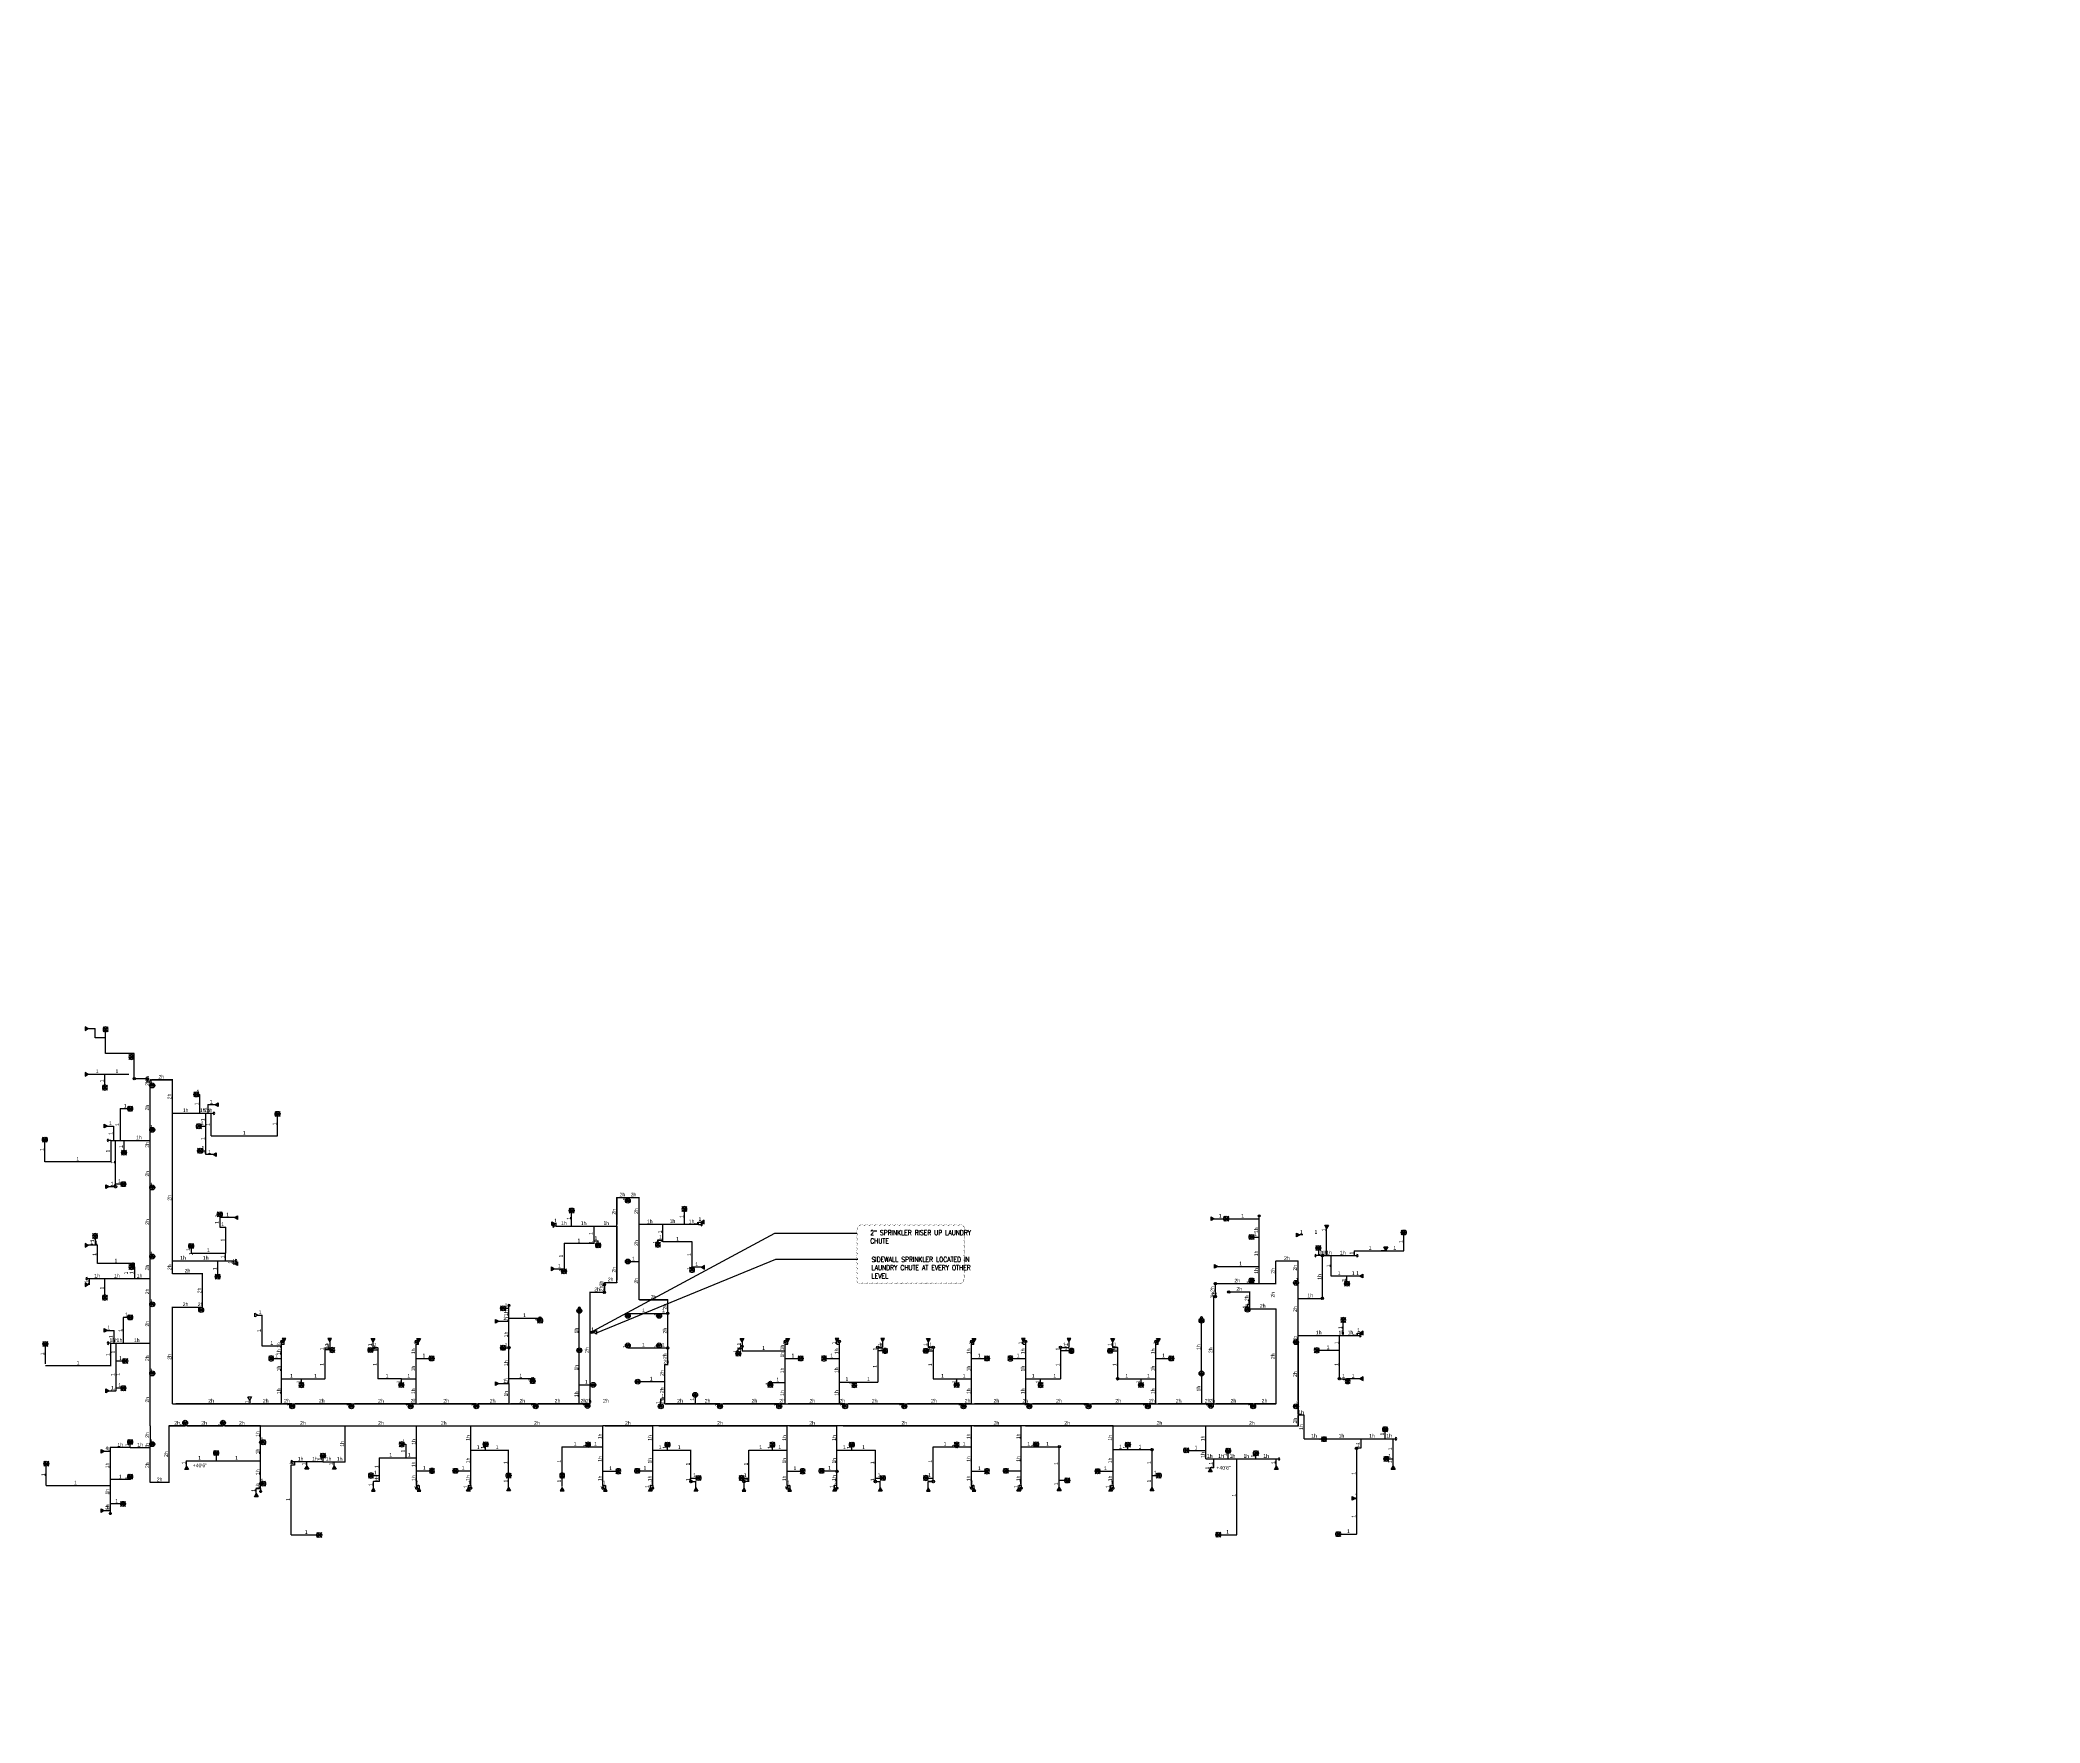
# Model space of a CAD drawing. Header units: inches. Extents: x -3337 to 4781, y -4329 to 3640.
# Drawn here: x -3337 to 1525, y -451 to 3640 of the extents above; entities that cross this region are included whole.
import ezdxf
from ezdxf.enums import TextEntityAlignment as Align

# ---------------------------------------------------------------- set-up
doc = ezdxf.new("R2010")
doc.units = ezdxf.units.IN
doc.header["$MEASUREMENT"] = 0
doc.layers.add('Coordination', color=1, linetype='Continuous', lineweight=9)
for name, color, linetype in [('details', 7, 'Continuous'), ('headdn', 1, 'Continuous'), ('HEIGHT', 1, 'Continuous'), ('PIPEBL', 1, 'Continuous'), ('pipemn', 1, 'Continuous'), ('PIPESPC', 1, 'Continuous'), ('REVISION', 7, 'Continuous'), ('spk-cap', 1, 'Continuous'), ('spk-pipedrop', 1, 'Continuous'), ('spk-piperise', 1, 'Continuous'), ('TIDYPIPE', 1, 'Continuous')]:
    doc.layers.add(name, color=color, linetype=linetype)
doc.styles.add('PDA1', font='ROMAND', dxfattribs={"width": 0.755})
doc.styles.add('PIPE', font='PIPE.SHX')
doc.styles.add('ROMANS', font='ROMANS', dxfattribs={"height": 0.25})
doc.dimstyles.new('STANDARD$7', dxfattribs={"dimtxt": 0.09375, "dimasz": 0.125, "dimexe": 0.125, "dimexo": 0.09375, "dimgap": 0.0625, "dimtad": 1, "dimdec": 6, "dimzin": 3, "dimdsep": 46, "dimlunit": 4, "dimtxsty": 'ROMANS', "dimcen": 0.09375, "dimadec": 0, "dimazin": 0, "dimtfac": 0.09375, "dimtdec": 0, "dimtofl": 0, "dimtmove": 0, "dimatfit": 3, "dimfxl": 1, "dimfrac": 2, "dimtolj": 1, "dimtzin": 3, "dimarcsym": 0})

# ---------------------------------------------------------------- blocks, each defined once
blk = doc.blocks.new('side2')
for p, q in [((0, 0), (7.8, 4.5)), ((7.8, -4.5), (0, 0)), ((7.8, 4.5), (7.8, -4.5))]:
    blk.add_line(p, q)
blk.add_solid([(7.8, -4.5), (0, 0), (7.8, 4.5)])
blk = doc.blocks.new('dpend2')
for p, q in [((-6, -6), (6, 6)), ((6, -6), (-6, 6))]:
    blk.add_line(p, q)
for radius in [6, 3]:
    blk.add_circle((0, 0), radius)
for points in [[(0, 0), (-3, 0), (-2.1, 2.1)], [(0, 0), (-3, 0), (-2.1, -2.1)], [(0, 0), (0, 3), (-2.1, 2.1)], [(0, 0), (0, -3), (-2.1, -2.1)], [(0, 0), (0, 3), (2.1, 2.1)], [(0, 0), (3, 0), (2.1, 2.1)], [(0, 0), (3, 0), (2.1, -2.1)], [(0, 0), (0, -3), (2.1, -2.1)]]:
    blk.add_solid(points)
blk = doc.blocks.new('dpend1')
for radius in [6, 3]:
    blk.add_circle((0, 0), radius)
for points in [[(0, 3), (-2.5, -1.6), (-2.6, 1.4)], [(0, 3), (-2.5, -1.6), (2.5, -1.6)], [(2.5, -1.6), (0, 3), (2.6, 1.5)], [(2.5, -1.6), (-2.5, -1.6), (0, -3)]]:
    blk.add_solid(points)
blk = doc.blocks.new('rise')
blk.add_circle((0, 0), 3)
blk = doc.blocks.new('SIDE1')
for p, q in [((0, 0), (7.8, 4.5)), ((7.8, -4.5), (0, 0)), ((7.8, 4.5), (7.8, -4.5))]:
    blk.add_line(p, q)
blk = doc.blocks.new('drop')
blk.add_circle((0, 0), 3)
for points in [[(0, 3), (-2.5, -1.6), (-2.6, 1.4)], [(0, 3), (-2.5, -1.6), (2.5, -1.6)], [(2.5, -1.6), (0, 3), (2.6, 1.5)], [(2.5, -1.6), (-2.5, -1.6), (0, -3)]]:
    blk.add_solid(points)
blk = doc.blocks.new('PIPESPC')
at = {"layer": 'PIPESPC', "style": 'PIPE', "width": 0.9}
blk.add_attdef('SIZE', text='', height=9, dxfattribs=at).set_placement((0, 4), align=Align.CENTER)
at = {"layer": 'PIPESPC', "style": 'PIPE', "flags": 1}
blk.add_attdef('SCHED', (25.3, 3.9), '', height=9, dxfattribs=at)
blk = doc.blocks.new('CAP')
blk.add_line((0, 3), (0, -3))
blk.add_arc((0, 0), 3, 270, 90)
blk = doc.blocks.new('HEIGHTZ')
at = {"layer": 'HEIGHT'}
blk.add_attdef('HEIGHT', (7.8, 2), '', height=9, dxfattribs=at)
blk = doc.blocks.new('TIDYRUN')
at = {"const_width": 0.5}
blk.add_lwpolyline([(-2.8, 2.8, -2.414214), (-2.8, -2.8, -1.737895)], format="xyb", dxfattribs=at)

msp = doc.modelspace()

# ---------------------------------------------------------------- linework, layer by layer
at = {"layer": 'HEIGHT'}
for points in [[(-492.3, 169.3, 0, 2, 0), (-487.3, 169.3, 0, 0, 0), (-477.3, 169.3, 0, 0, 0)], [(-2291.1, 126.4, 0, 2, 0), (-2291.1, 131.4, 0, 0, 0), (-2291.1, 141.4, 0, 0, 0)]]:
    msp.add_lwpolyline(points, format="xyseb", dxfattribs=at)
at = {"layer": 'PIPEBL'}
for p, q in [((-3219.6, 1236.9), (-3203, 1236.9)), ((-3203, 1214.2), (-3203, 1236.9)), ((-3177.6, 1214.2), (-3177.6, 1234.9)), ((-3177.6, 1214.2), (-3203, 1214.2)), ((-3177.6, 1175.9), (-3177.6, 1214.2)), ((-3107.8, 1175.9), (-3177.6, 1175.9)), ((-3107.8, 1115.1), (-3107.8, 1175.9)), ((-3219.6, 1125.9), (-3179.1, 1125.9)), ((-3179.1, 1093.4), (-3179.1, 1125.9)), ((-3179.1, 1125.9), (-3120.6, 1125.9)), ((-3076.3, 1115.1), (-3107.8, 1115.1)), ((-3076.3, 1106.3), (-3076.3, 1115.1)), ((-3069, 1106.3), (-3076.3, 1106.3)), ((-3064, 1098.7), (-3069, 1098.7)), ((-2956.8, 1076.7), (-2949.2, 1076.7)), ((-2949.2, 1076.7), (-2949.2, 1031)), ((-3117.7, 1042), (-3141.9, 1042)), ((-3141.9, 1042), (-3141.9, 965)), ((-3015, 1031), (-2949.2, 1031)), ((-2949.2, 1031), (-2933.8, 1031)), ((-2933.8, 1031), (-2929, 1031)), ((-2933.8, 999.4), (-2933.8, 1031)), ((-2911.8, 1051.9), (-2929, 1051.9)), ((-2929, 1051.9), (-2929, 1031)), ((-2929, 1031), (-2921, 1031)), ((-2921, 976.4), (-2921, 1031)), ((-2921, 1031), (-2915, 1031)), ((-2759.5, 976.4), (-2759.5, 1029.4)), ((-3173.2, 999.7), (-3158.6, 999.7)), ((-3158.6, 999.7), (-3158.6, 965)), ((-3064, 990.7), (-3069, 990.7)), ((-2950.6, 999.4), (-2933.8, 999.4)), ((-2933.8, 939.9), (-2933.8, 999.4)), ((-2921, 976.4), (-2759.5, 976.4)), ((-3325.2, 913.3), (-3325.2, 966.7)), ((-3164.8, 965), (-3170.8, 965)), ((-3164.8, 965), (-3158.6, 965)), ((-3164.8, 965), (-3164.8, 913.3)), ((-3158.6, 965), (-3153.1, 965)), ((-3153.1, 965), (-3141.9, 965)), ((-3153.1, 858.7), (-3153.1, 965)), ((-3141.9, 965), (-3132.7, 965)), ((-3132.7, 965), (-3069, 965)), ((-3132.7, 935.2), (-3132.7, 965)), ((-2947.8, 939.9), (-2933.8, 939.9)), ((-2933.8, 930.4), (-2933.8, 939.9)), ((-2916.3, 930.4), (-2933.8, 930.4)), ((-3164.8, 913.3), (-3325.2, 913.3)), ((-3168.7, 852.7), (-3153.1, 852.7)), ((-3153.1, 852.7), (-3153.1, 858.7)), ((-3134.2, 858.7), (-3153.1, 858.7)), ((-3064, 850.7), (-3069, 850.7)), ((-2899.9, 785.4), (-2899.9, 777.4)), ((-2044.6, 756.9), (-2044.6, 794.4)), ((-1908, 818.7), (-1908, 826)), ((-1770.4, 761.7), (-1770.4, 798.2)), ((-373.4, 774.7), (-373.4, 780.7)), ((-3203, 732.5), (-3203, 710)), ((-2864.4, 777.4), (-2899.9, 777.4)), ((-2899.9, 777.4), (-2899.9, 754.2)), ((-2899.9, 754.2), (-2885.9, 754.2)), ((-2885.9, 754.2), (-2885.9, 691.3)), ((-2082.1, 756.9), (-2088.1, 756.9)), ((-2085.1, 762.9), (-2082.1, 762.9)), ((-2082.1, 756.9), (-2082.1, 762.9)), ((-2082.1, 756.9), (-2044.6, 756.9)), ((-2044.6, 756.9), (-1986.1, 756.9)), ((-1990.9, 756.9), (-1990.9, 720.4)), ((-1986.1, 756.9), (-1934.5, 756.9)), ((-1880.5, 761.7), (-1822.6, 761.7)), ((-1822.6, 761.7), (-1770.4, 761.7)), ((-1822.6, 723.6), (-1822.6, 761.7)), ((-1770.4, 761.7), (-1735.9, 761.7)), ((-1735.9, 760.7), (-1735.9, 766.7)), ((-1735.9, 766.7), (-1729.9, 766.7)), ((-1735.9, 760.7), (-1729.9, 760.7)), ((-482.5, 774.7), (-453.4, 774.7)), ((-453.4, 774.7), (-373.4, 774.7)), ((-391.9, 730.2), (-373.4, 730.2)), ((-373.4, 730.2), (-373.4, 774.7)), ((-373.4, 658.9), (-373.4, 730.2)), ((-267.2, 735.2), (-274.9, 735.2)), ((-209.5, 685), (-209.5, 751.3)), ((-22, 697), (-22, 741.2)), ((-3203, 710), (-3219.6, 710)), ((-3197.5, 710), (-3203, 710)), ((-3197.5, 665.7), (-3197.5, 710)), ((-3064, 682.7), (-3069, 682.7)), ((-2969.4, 708.4), (-2969.4, 691.3)), ((-2969.4, 691.3), (-2885.9, 691.3)), ((-2885.9, 672.4), (-2885.9, 691.3)), ((-1990.9, 714.6), (-2063.1, 714.6)), ((-2063.1, 714.6), (-2063.1, 652.9)), ((-1990.9, 720.4), (-1990.9, 714.6)), ((-1980.1, 720.4), (-1990.9, 720.4)), ((-1980.1, 709.9), (-1980.1, 720.4)), ((-1834.9, 711.7), (-1834.9, 723.6)), ((-1834.9, 723.6), (-1822.6, 723.6)), ((-1822.6, 718.4), (-1822.6, 723.6)), ((-1751.9, 718.4), (-1822.6, 718.4)), ((-1751.9, 656.7), (-1751.9, 718.4)), ((-229.5, 685), (-235.5, 685)), ((-229.5, 703.5), (-229.5, 685)), ((-219.8, 685), (-229.5, 685)), ((-219.8, 581.1), (-219.8, 685)), ((-219.8, 685), (-209.5, 685)), ((-209.5, 685), (-198, 685)), ((-198, 685), (-142, 685)), ((-198, 635.4), (-198, 685)), ((-142, 685), (-142, 697)), ((-142, 697), (-65.5, 697)), ((-142, 685), (-136, 685)), ((-65.5, 698.4), (-65.5, 697)), ((-65.5, 697), (-22, 697)), ((-3107, 665.7), (-3197.5, 665.7)), ((-3114.6, 657.5), (-3107, 657.5)), ((-3107, 657.5), (-3107, 665.7)), ((-3107, 657.5), (-3107, 629)), ((-3015, 672.4), (-2904.9, 672.4)), ((-2904.9, 672.4), (-2885.9, 672.4)), ((-2904.9, 633.9), (-2904.9, 672.4)), ((-2885.9, 672.4), (-2867.4, 672.4)), ((-2867.4, 665.4), (-2867.4, 672.4)), ((-2867.4, 672.4), (-2861.4, 672.4)), ((-2867.4, 665.4), (-2864.4, 665.4)), ((-2085.9, 652.9), (-2063.1, 652.9)), ((-2063.1, 652.9), (-2063.1, 646.9)), ((-1908, 670.7), (-1880.5, 670.7)), ((-1751.9, 650.7), (-1751.9, 656.7)), ((-1729.1, 656.7), (-1751.9, 656.7)), ((-474, 658.9), (-373.4, 658.9)), ((-373.4, 617), (-373.4, 658.9)), ((-160, 635.4), (-198, 635.4)), ((-129.4, 635.4), (-160, 635.4)), ((-160, 616.7), (-160, 635.4)), ((-3222.6, 629), (-3216.6, 629)), ((-3216.6, 614.5), (-3219.6, 614.5)), ((-3216.6, 629), (-3179.1, 629)), ((-3216.6, 614.5), (-3216.6, 629)), ((-3179.1, 583), (-3179.1, 629)), ((-3179.1, 629), (-3120.6, 629)), ((-3120.6, 629), (-3107, 629)), ((-3107, 629), (-3069, 629)), ((-391.9, 624.4), (-391.9, 617)), ((-284, 618.7), (-279, 618.7)), ((-160, 616.7), (-160, 631.5)), ((-3117.8, 534.8), (-3134.4, 534.8)), ((-3134.4, 534.8), (-3134.4, 472.3)), ((-3064, 566.7), (-3069, 566.7)), ((-2951.2, 552.8), (-2951.2, 559.6)), ((-2951.2, 552.8), (-2945.2, 552.8)), ((-2807, 540.3), (-2797.3, 540.3)), ((-2797.3, 540.3), (-2797.3, 465.4)), ((-2211.3, 557), (-2196.9, 557)), ((-2196.9, 557), (-2196.9, 563)), ((-2196.9, 533), (-2196.9, 557)), ((-2026, 550.7), (-2026, 556.7)), ((-2026, 454.7), (-2026, 550.7)), ((-1908, 544.7), (-1832, 544.7)), ((-1908, 544.7), (-1908, 538.7)), ((-1832, 544.7), (-1832, 538.7)), ((-1832, 544.7), (-1811, 544.7)), ((-401.7, 553.8), (-401.7, 565.8)), ((-401.7, 565.8), (-396.6, 565.8)), ((-279, 581.1), (-219.8, 581.1)), ((-3173.2, 503.3), (-3157.4, 503.3)), ((-3157.4, 503.3), (-3157.4, 472.3)), ((-2221.8, 525.5), (-2196.9, 525.5)), ((-2196.9, 533), (-2121.3, 533)), ((-2196.9, 525.5), (-2196.9, 533)), ((-2196.9, 461), (-2196.9, 525.5)), ((-2121.3, 527), (-2121.3, 533)), ((-1992.1, 498.6), (-1995.1, 498.6)), ((-513.6, 526.8), (-513.6, 532.8)), ((-513.6, 398.3), (-513.6, 526.8)), ((-279, 490.9), (-178.4, 490.9)), ((-178.4, 490.9), (-168.9, 490.9)), ((-178.4, 454.9), (-178.4, 490.9)), ((-168.9, 490.9), (-168.9, 528.4)), ((-168.9, 490.9), (-134.4, 490.9)), ((-134.4, 490.9), (-134.4, 496.9)), ((-134.4, 496.9), (-128.4, 496.9)), ((-134.4, 490.9), (-128.4, 490.9)), ((-3323.9, 422.3), (-3323.9, 470.3)), ((-3164.7, 472.3), (-3170.7, 472.3)), ((-3164.7, 472.3), (-3157.4, 472.3)), ((-3164.7, 416.9), (-3164.7, 472.3)), ((-3157.4, 472.3), (-3152.4, 472.3)), ((-3152.4, 472.3), (-3134.4, 472.3)), ((-3152.4, 472.3), (-3152.4, 428.8)), ((-3134.4, 472.3), (-3069, 472.3)), ((-2797.3, 465.4), (-2749.5, 465.4)), ((-2749.5, 469.6), (-2749.5, 475.6)), ((-2749.5, 465.4), (-2749.5, 469.6)), ((-2749.5, 469.6), (-2743.5, 469.6)), ((-2749.5, 435.1), (-2749.5, 465.4)), ((-2743.5, 469.6), (-2743.5, 475.6)), ((-2644.5, 461.1), (-2632.5, 461.1)), ((-2644.5, 461.1), (-2644.5, 455.6)), ((-2644.5, 455.6), (-2644.5, 385.6)), ((-2626.5, 455.6), (-2644.5, 455.6)), ((-2632.5, 475.6), (-2632.5, 461.1)), ((-2533.5, 455.6), (-2515.5, 455.6)), ((-2527.5, 475.6), (-2527.5, 461.1)), ((-2515.5, 461.1), (-2527.5, 461.1)), ((-2515.5, 461.1), (-2515.5, 455.6)), ((-2515.5, 455.6), (-2515.5, 385.6)), ((-2422.5, 469.6), (-2422.5, 475.6)), ((-2422.5, 435.1), (-2422.5, 469.6)), ((-2422.5, 469.6), (-2416.5, 469.6)), ((-2416.5, 469.6), (-2416.5, 475.6)), ((-2211.3, 461), (-2196.9, 461)), ((-2196.9, 386), (-2196.9, 461)), ((-2026, 370.7), (-2026, 454.7)), ((-1908, 460.7), (-1908, 466.7)), ((-1908, 460.7), (-1832, 460.7)), ((-1832, 460.7), (-1832, 466.7)), ((-1832, 460.7), (-1811, 460.7)), ((-1639.5, 446.6), (-1639.5, 458.9)), ((-1639.5, 458.9), (-1630.5, 458.9)), ((-1630.5, 475.6), (-1630.5, 464.3)), ((-1630.5, 464.3), (-1630.5, 458.9)), ((-1630.5, 458.9), (-1630.5, 453.2)), ((-1630.5, 453.2), (-1525.5, 453.2)), ((-1525.5, 469.6), (-1525.5, 475.6)), ((-1525.5, 453.2), (-1525.5, 469.6)), ((-1525.5, 469.6), (-1519.5, 469.6)), ((-1525.5, 435.1), (-1525.5, 453.2)), ((-1519.5, 469.6), (-1519.5, 475.6)), ((-1399.6, 469.6), (-1399.6, 475.6)), ((-1399.6, 469.6), (-1393.6, 469.6)), ((-1393.6, 469.6), (-1393.6, 475.6)), ((-1393.6, 435.1), (-1393.6, 469.6)), ((-1300.6, 462), (-1288.6, 462)), ((-1300.6, 462), (-1300.6, 453.6)), ((-1300.6, 453.6), (-1300.6, 377.6)), ((-1282.6, 453.6), (-1300.6, 453.6)), ((-1288.6, 475.6), (-1288.6, 462)), ((-1183.6, 453.6), (-1165.6, 453.6)), ((-1177.6, 475.6), (-1177.6, 462)), ((-1165.6, 462), (-1177.6, 462)), ((-1165.6, 462), (-1165.6, 453.6)), ((-1165.6, 453.6), (-1165.6, 385.6)), ((-1072.6, 469.6), (-1072.6, 475.6)), ((-1072.6, 435.1), (-1072.6, 469.6)), ((-1072.6, 469.6), (-1066.6, 469.6)), ((-1066.6, 469.6), (-1066.6, 475.6)), ((-946.7, 469.6), (-946.7, 475.6)), ((-946.7, 469.6), (-940.7, 469.6)), ((-940.7, 469.6), (-940.7, 475.6)), ((-940.7, 435.1), (-940.7, 469.6)), ((-856.2, 462), (-835.7, 462)), ((-856.2, 462), (-856.2, 453.6)), ((-856.2, 453.6), (-856.2, 385.4)), ((-829.7, 453.6), (-856.2, 453.6)), ((-835.7, 475.6), (-835.7, 462)), ((-735.6, 453.6), (-717.6, 453.6)), ((-729.6, 475.6), (-729.6, 462)), ((-717.6, 462), (-729.6, 462)), ((-717.6, 462), (-717.6, 453.6)), ((-717.6, 453.6), (-717.6, 385.6)), ((-624.6, 469.6), (-624.6, 475.6)), ((-624.6, 435.1), (-624.6, 469.6)), ((-624.6, 469.6), (-618.6, 469.6)), ((-618.6, 469.6), (-618.6, 475.6)), ((-284, 474.7), (-279, 474.7)), ((-233.4, 454.9), (-178.4, 454.9)), ((-178.4, 385.9), (-178.4, 454.9)), ((-3164.7, 416.9), (-3323.9, 416.9)), ((-3152.4, 428.8), (-3152.4, 362.6)), ((-3129.7, 428.8), (-3152.4, 428.8)), ((-3064, 398.7), (-3069, 398.7)), ((-2775, 435.1), (-2749.5, 435.1)), ((-2749.5, 385.6), (-2749.5, 435.1)), ((-2422.5, 435.1), (-2385, 435.1)), ((-2422.5, 385.6), (-2422.5, 435.1)), ((-1525.5, 435.1), (-1488, 435.1)), ((-1525.5, 376.6), (-1525.5, 435.1)), ((-1431.1, 435.1), (-1393.6, 435.1)), ((-1393.6, 377.6), (-1393.6, 435.1)), ((-1072.6, 435.1), (-1035.1, 435.1)), ((-1072.6, 385.6), (-1072.6, 435.1)), ((-978.2, 435.1), (-940.7, 435.1)), ((-940.7, 385.4), (-940.7, 435.1)), ((-624.6, 435.1), (-587.1, 435.1)), ((-624.6, 385.6), (-624.6, 435.1)), ((-513.6, 398.3), (-513.6, 325)), ((-3168.7, 356.3), (-3152.4, 356.3)), ((-3152.4, 362.6), (-3152.4, 356.3)), ((-3134.2, 362.6), (-3152.4, 362.6)), ((-2749.5, 325), (-2749.5, 385.6)), ((-2749.5, 385.6), (-2701.5, 385.6)), ((-2701.5, 370.6), (-2701.5, 385.6)), ((-2701.5, 385.6), (-2644.5, 385.6)), ((-2458.5, 385.6), (-2515.5, 385.6)), ((-2458.5, 370.6), (-2458.5, 385.6)), ((-2458.5, 385.6), (-2422.5, 385.6)), ((-2422.5, 325), (-2422.5, 385.6)), ((-2221.8, 374), (-2196.9, 374)), ((-2196.9, 374), (-2196.9, 386)), ((-2196.9, 386), (-2139.3, 386)), ((-2196.9, 374), (-2196.9, 325)), ((-2139.3, 386), (-2139.3, 380)), ((-2026, 325), (-2026, 370.7)), ((-2026, 370.7), (-1992, 370.7)), ((-1884, 378.7), (-1818, 378.7)), ((-1744.3, 346.5), (-1744.3, 325)), ((-1561.5, 376.6), (-1525.5, 376.6)), ((-1561.5, 376.6), (-1561.5, 370.6)), ((-1525.5, 325), (-1525.5, 376.6)), ((-1393.6, 325), (-1393.6, 377.6)), ((-1393.6, 377.6), (-1357.6, 377.6)), ((-1357.6, 370.6), (-1357.6, 377.6)), ((-1357.6, 377.6), (-1300.6, 377.6)), ((-1165.6, 385.6), (-1108.6, 385.6)), ((-1108.6, 385.6), (-1072.6, 385.6)), ((-1108.6, 370.6), (-1108.6, 385.6)), ((-1072.6, 325), (-1072.6, 385.6)), ((-940.7, 325), (-940.7, 385.4)), ((-940.7, 385.4), (-904.7, 385.4)), ((-904.7, 370.6), (-904.7, 385.4)), ((-904.7, 385.4), (-856.2, 385.4)), ((-717.6, 385.6), (-660.6, 385.6)), ((-660.6, 385.6), (-624.6, 385.6)), ((-660.6, 370.6), (-660.6, 385.6)), ((-624.6, 325), (-624.6, 385.6)), ((-178.4, 385.9), (-158.4, 385.9)), ((-128.4, 385.9), (-158.4, 385.9)), ((-158.4, 379.9), (-158.4, 385.9)), ((-2827, 334), (-2827, 325)), ((-2724, 318.7), (-2724, 325)), ((-2580, 318.7), (-2580, 325)), ((-2436, 318.7), (-2436, 325)), ((-2276.3, 318.7), (-2276.3, 325)), ((-2132, 318.7), (-2132, 325)), ((-2006, 319.7), (-2006, 325)), ((-1828, 318.7), (-1828, 336.6)), ((-1828, 336.6), (-1818, 336.6)), ((-1684, 318.7), (-1684, 325)), ((-1540, 318.7), (-1540, 325)), ((-1380, 318.7), (-1380, 325)), ((-1236, 318.7), (-1236, 325)), ((-1092, 318.7), (-1092, 325)), ((-932, 318.7), (-932, 325)), ((-788, 318.7), (-788, 325)), ((-644, 318.7), (-644, 325)), ((-491, 319.7), (-491, 325)), ((-388, 318.7), (-388, 325)), ((-284, 318.7), (-279, 318.7)), ((-264, 296.9), (-279, 296.9)), ((-264, 239.8), (-264, 296.9)), ((-2984, 278.7), (-2984, 271)), ((-2892, 278.7), (-2892, 271)), ((-2800.6, 231.3), (-2800.6, 271)), ((-2595.1, 183.8), (-2595.1, 271)), ((-2421.5, 193.4), (-2421.5, 271)), ((-2289.6, 212.4), (-2289.6, 271)), ((-1968.6, 220.4), (-1968.6, 271)), ((-1847.6, 212.4), (-1847.6, 271)), ((-1520.6, 212.4), (-1520.6, 271)), ((-1399.6, 212.4), (-1399.6, 271)), ((-1072.6, 220.4), (-1072.6, 271)), ((-951.6, 220.4), (-951.6, 271)), ((-728.5, 213.4), (-728.5, 271)), ((-503.4, 211.6), (-503.4, 271)), ((-67.2, 239.8), (-67.2, 262.9)), ((-3180.2, 209.5), (-3166, 209.5)), ((-3117.7, 218.2), (-3166, 218.2)), ((-3166, 218.2), (-3166, 209.5)), ((-3166, 209.5), (-3166, 140.6)), ((-3117.7, 218.2), (-3117.7, 232)), ((-3117.7, 218.2), (-3069, 218.2)), ((-3064, 226.7), (-3069, 226.7)), ((-2908.6, 205.3), (-2908.6, 186.3)), ((-2800.6, 186.3), (-2800.6, 231.3)), ((-2800.6, 231.3), (-2794.6, 231.3)), ((-2649.1, 198.6), (-2649.1, 183.8)), ((-2457.5, 226.4), (-2447.5, 226.4)), ((-2447.5, 226.4), (-2447.5, 193.4)), ((-2289.6, 161.9), (-2289.6, 212.4)), ((-2289.6, 212.4), (-2253.6, 212.4)), ((-2253.6, 212.4), (-2253.6, 226.4)), ((-2253.6, 212.4), (-2197.9, 212.4)), ((-2197.9, 150.4), (-2197.9, 212.4)), ((-2067.6, 220.4), (-2004.6, 220.4)), ((-2067.6, 150.4), (-2067.6, 220.4)), ((-2004.6, 220.4), (-2004.6, 225.4)), ((-2004.6, 220.4), (-1968.6, 220.4)), ((-1968.6, 160.9), (-1968.6, 220.4)), ((-1847.6, 161.9), (-1847.6, 212.4)), ((-1847.6, 212.4), (-1811.6, 212.4)), ((-1811.6, 212.4), (-1811.6, 225.4)), ((-1811.6, 212.4), (-1754.6, 212.4)), ((-1754.6, 144.4), (-1754.6, 212.4)), ((-1613.6, 212.4), (-1556.6, 212.4)), ((-1613.6, 144.4), (-1613.6, 212.4)), ((-1556.6, 212.4), (-1556.6, 225.4)), ((-1556.6, 212.4), (-1520.6, 212.4)), ((-1520.6, 160.9), (-1520.6, 212.4)), ((-1399.6, 161.9), (-1399.6, 212.4)), ((-1399.6, 212.4), (-1363.6, 212.4)), ((-1363.6, 212.4), (-1363.6, 225.4)), ((-1363.6, 212.4), (-1306.4, 212.4)), ((-1306.4, 144.4), (-1306.4, 212.4)), ((-1165.6, 220.4), (-1108.6, 220.4)), ((-1165.6, 144.4), (-1165.6, 220.4)), ((-1108.6, 220.4), (-1108.6, 225.4)), ((-1108.6, 220.4), (-1072.6, 220.4)), ((-1072.6, 160.9), (-1072.6, 220.4)), ((-951.6, 161.9), (-951.6, 220.4)), ((-951.6, 220.4), (-915.6, 220.4)), ((-915.6, 220.4), (-915.6, 226.4)), ((-915.6, 220.4), (-859.6, 220.4)), ((-859.6, 138.5), (-859.6, 220.4)), ((-728.5, 160.9), (-728.5, 213.4)), ((-728.5, 213.4), (-692.5, 213.4)), ((-692.5, 213.4), (-692.5, 225.4)), ((-692.5, 213.4), (-633.8, 213.4)), ((-633.8, 150.4), (-633.8, 213.4)), ((-550.6, 211.6), (-503.4, 211.6)), ((-503.4, 190.7), (-503.4, 211.6)), ((-448.8, 190.7), (-448.8, 210.6)), ((-381.3, 190.7), (-381.3, 204.6)), ((-264, 239.8), (-215.7, 239.8)), ((-215.7, 239.8), (-67.2, 239.8)), ((-215.7, 238.9), (-215.7, 239.8)), ((-126.5, 216.8), (-136.7, 216.8)), ((-136.7, 216.8), (-136.7, 94.9)), ((-126.5, 239.8), (-126.5, 216.8)), ((-67.2, 239.8), (-47.7, 239.8)), ((-47.7, 190.9), (-47.7, 239.8)), ((-47.7, 239.8), (-41.7, 239.8)), ((-3321.6, 126), (-3321.6, 179.2)), ((-3117.7, 147.7), (-3117.7, 140.6)), ((-2980.6, 186.3), (-2908.6, 186.3)), ((-2980.6, 172.8), (-2980.6, 186.3)), ((-2908.6, 186.3), (-2800.6, 186.3)), ((-2800.6, 130.8), (-2800.6, 186.3)), ((-2726.6, 6), (-2726.6, 175.6)), ((-2718.5, 175.6), (-2726.6, 175.6)), ((-2718.5, 183.8), (-2724.5, 183.8)), ((-2688.3, 183.8), (-2718.5, 183.8)), ((-2718.5, 183.8), (-2718.5, 175.6)), ((-2649.1, 183.8), (-2688.3, 183.8)), ((-2688.3, 173.4), (-2688.3, 183.8)), ((-2649.1, 183.8), (-2621.8, 183.8)), ((-2621.8, 183.8), (-2595.1, 183.8)), ((-2621.8, 173.4), (-2621.8, 183.8)), ((-2532.5, 150.4), (-2511.5, 150.4)), ((-2511.5, 193.4), (-2447.5, 193.4)), ((-2511.5, 150.4), (-2511.5, 193.4)), ((-2511.5, 136.3), (-2511.5, 150.4)), ((-2447.5, 193.4), (-2421.5, 193.4)), ((-2421.5, 161.9), (-2421.5, 193.4)), ((-2421.5, 126.4), (-2421.5, 161.9)), ((-2421.5, 161.9), (-2384, 161.9)), ((-2327.1, 161.9), (-2289.6, 161.9)), ((-2289.6, 126.4), (-2289.6, 161.9)), ((-2197.9, 121.4), (-2197.9, 150.4)), ((-2067.6, 123.4), (-2067.6, 150.4)), ((-1968.6, 126.4), (-1968.6, 160.9)), ((-1968.6, 160.9), (-1931.1, 160.9)), ((-1885.1, 161.9), (-1847.6, 161.9)), ((-1847.6, 126.4), (-1847.6, 161.9)), ((-1520.6, 126.4), (-1520.6, 160.9)), ((-1520.6, 160.9), (-1483.1, 160.9)), ((-1437.1, 161.9), (-1399.6, 161.9)), ((-1399.6, 160.9), (-1399.6, 161.9)), ((-1399.6, 127.1), (-1399.6, 160.9)), ((-1072.6, 126.4), (-1072.6, 160.9)), ((-1072.6, 160.9), (-1035.1, 160.9)), ((-989.1, 161.9), (-951.6, 161.9)), ((-951.6, 126.4), (-951.6, 161.9)), ((-766, 160.9), (-728.5, 160.9)), ((-728.5, 126.4), (-728.5, 160.9)), ((-633.8, 121.3), (-633.8, 150.4)), ((-633.8, 150.4), (-617.5, 150.4)), ((-503.4, 190.7), (-483.6, 190.7)), ((-492.3, 167.1), (-492.3, 170.1)), ((-492.3, 170.1), (-483.6, 170.1)), ((-483.6, 170.1), (-483.6, 190.7)), ((-483.6, 190.7), (-448.8, 190.7)), ((-448.8, 190.7), (-427.8, 190.7)), ((-427.8, 190.7), (-381.3, 190.7)), ((-427.8, 6.6), (-427.8, 190.7)), ((-381.3, 190.7), (-331.8, 190.7)), ((-331.8, 173.1), (-331.8, 190.7)), ((-331.8, 190.7), (-325.8, 190.7)), ((-64.2, 190.9), (-47.7, 190.9)), ((-47.7, 172.9), (-47.7, 190.9)), ((-3321.6, 126), (-3166, 126)), ((-3166, 140.6), (-3166, 126)), ((-3117.7, 140.6), (-3166, 140.6)), ((-3166, 126), (-3166, 81.5)), ((-2811.1, 106.8), (-2811.1, 118.8)), ((-2811.1, 118.8), (-2800.6, 118.8)), ((-2800.6, 118.8), (-2800.6, 130.8)), ((-2800.6, 130.8), (-2794.6, 130.8)), ((-2800.6, 118.8), (-2800.6, 112.8)), ((-2511.5, 136.3), (-2526.5, 136.3)), ((-2526.5, 120.4), (-2526.5, 136.3)), ((-2421.5, 126.4), (-2415.5, 126.4)), ((-2421.5, 126.4), (-2421.5, 120.4)), ((-2415.5, 126.4), (-2415.5, 120.4)), ((-2295.6, 126.4), (-2289.6, 126.4)), ((-2295.6, 126.4), (-2295.6, 120.4)), ((-2289.6, 126.4), (-2289.6, 120.4)), ((-1968.6, 126.4), (-1962.6, 126.4)), ((-1968.6, 126.4), (-1968.6, 120.4)), ((-1962.6, 126.4), (-1962.6, 120.4)), ((-1853.6, 126.4), (-1847.6, 126.4)), ((-1853.6, 126.4), (-1853.6, 120.4)), ((-1847.6, 126.4), (-1847.6, 120.4)), ((-1754.6, 136), (-1754.6, 144.4)), ((-1754.6, 144.4), (-1736.4, 144.4)), ((-1754.6, 136), (-1742.6, 136)), ((-1742.6, 120.4), (-1742.6, 136)), ((-1631.6, 144.4), (-1613.6, 144.4)), ((-1613.6, 136), (-1625.6, 136)), ((-1625.6, 120.4), (-1625.6, 136)), ((-1613.6, 136), (-1613.6, 144.4)), ((-1520.6, 126.4), (-1514.6, 126.4)), ((-1520.6, 126.4), (-1520.6, 120.4)), ((-1514.6, 126.4), (-1514.6, 120.4)), ((-1405.6, 127.1), (-1399.6, 127.1)), ((-1405.6, 120.4), (-1405.6, 127.1)), ((-1399.6, 120.4), (-1399.6, 127.1)), ((-1306.4, 136), (-1306.4, 144.4)), ((-1306.4, 144.4), (-1288.4, 144.4)), ((-1306.4, 136), (-1294.6, 136)), ((-1294.6, 120.4), (-1294.6, 136)), ((-1183.6, 144.4), (-1165.6, 144.4)), ((-1177.6, 120.4), (-1177.6, 136)), ((-1177.6, 136), (-1165.6, 136)), ((-1165.6, 136), (-1165.6, 144.4)), ((-1072.6, 126.4), (-1066.6, 126.4)), ((-1072.6, 126.4), (-1072.6, 120.4)), ((-1066.6, 126.4), (-1066.6, 120.4)), ((-957.6, 126.4), (-951.6, 126.4)), ((-957.6, 126.4), (-957.6, 120.4)), ((-951.6, 126.4), (-951.6, 120.4)), ((-859.6, 121.4), (-859.6, 138.5)), ((-839.9, 138.5), (-859.6, 138.5)), ((-734.5, 126.4), (-728.5, 126.4)), ((-734.5, 126.4), (-734.5, 120.4)), ((-728.5, 126.4), (-728.5, 120.4)), ((-3180.7, 65.2), (-3166, 65.2)), ((-3166, 81.5), (-3166, 65.2)), ((-3135.2, 81.5), (-3166, 81.5)), ((-3166, 65.2), (-3166, 59.2)), ((-139.3, 94.9), (-136.7, 94.9)), ((-136.7, 94.9), (-136.7, 7.9)), ((-2726.6, 6), (-2658.1, 6)), ((-472.8, 6.6), (-427.8, 6.6)), ((-181.2, 7.9), (-136.7, 7.9))]:
    msp.add_line(p, q, dxfattribs=at)
at = {"layer": 'pipemn'}
for p, q in [((-3069, 1112.6), (-3015, 1112.6)), ((-3069, 1106.3), (-3069, 1112.6)), ((-3069, 1098.7), (-3069, 1106.3)), ((-3069, 990.7), (-3069, 1098.7)), ((-3015, 1031), (-3015, 1112.6)), ((-3015, 672.4), (-3015, 1031)), ((-3069, 965), (-3069, 990.7)), ((-3069, 917.7), (-3069, 965)), ((-3069, 850.7), (-3069, 917.7)), ((-3069, 682.7), (-3069, 850.7)), ((-1934.5, 826), (-1908, 826)), ((-1934.5, 756.9), (-1934.5, 826)), ((-1908, 826), (-1880.5, 826)), ((-1880.5, 761.7), (-1880.5, 826)), ((-1934.5, 619.7), (-1934.5, 756.9)), ((-1880.5, 670.7), (-1880.5, 761.7)), ((-3069, 629), (-3069, 682.7)), ((-3015, 641), (-3015, 672.4)), ((-2942, 641), (-3015, 641)), ((-2942, 559.6), (-2942, 641)), ((-1880.5, 577.3), (-1880.5, 670.7)), ((-333, 617), (-333, 671.5)), ((-279, 671.5), (-333, 671.5)), ((-279, 618.7), (-279, 671.5)), ((-3069, 566.7), (-3069, 629)), ((-1965, 595.7), (-2000.4, 595.7)), ((-2000.4, 595.7), (-2000.4, 325)), ((-1965, 619.7), (-1934.5, 619.7)), ((-1965, 614.5), (-1965, 619.7)), ((-1965, 614.5), (-1965, 595.7)), ((-479.9, 585), (-484.2, 585)), ((-484.2, 585), (-484.2, 325)), ((-479.9, 617), (-391.9, 617)), ((-479.9, 585), (-479.9, 617)), ((-447.3, 596.8), (-396.6, 596.8)), ((-396.6, 596.8), (-396.6, 565.8)), ((-391.9, 617), (-373.4, 617)), ((-373.4, 617), (-333, 617)), ((-279, 490.9), (-279, 618.7)), ((-3069, 472.3), (-3069, 566.7)), ((-3015, 325), (-3015, 559.6)), ((-3015, 559.6), (-2951.2, 559.6)), ((-2951.2, 559.6), (-2942, 559.6)), ((-1811, 577.3), (-1880.5, 577.3)), ((-1811, 544.7), (-1811, 577.3)), ((-1811, 460.7), (-1811, 544.7)), ((-396.6, 565.8), (-396.6, 555.7)), ((-396.6, 555.7), (-333, 555.7)), ((-333, 555.7), (-333, 325)), ((-279, 474.7), (-279, 490.9)), ((-3069, 398.7), (-3069, 472.3)), ((-1811, 420.1), (-1811, 460.7)), ((-279, 474.7), (-279, 318.7)), ((-3069, 271), (-3069, 398.7)), ((-1818, 378.7), (-1818, 420.1)), ((-1818, 420.1), (-1811, 420.1)), ((-1818, 336.6), (-1818, 378.7)), ((-3015, 325), (-2827, 325)), ((-2827, 325), (-2749.5, 325)), ((-2749.5, 325), (-2724, 325)), ((-2724, 325), (-2580, 325)), ((-2580, 325), (-2436, 325)), ((-2436, 325), (-2422.5, 325)), ((-2422.5, 325), (-2276.3, 325)), ((-2276.3, 325), (-2196.9, 325)), ((-2196.9, 325), (-2132, 325)), ((-2132, 325), (-2026, 325)), ((-2026, 325), (-2006, 325)), ((-2006, 325), (-2000.4, 325)), ((-1818, 325), (-1818, 336.6)), ((-1818, 325), (-1744.3, 325)), ((-1744.3, 325), (-1684, 325)), ((-1684, 325), (-1540, 325)), ((-1540, 325), (-1525.5, 325)), ((-1525.5, 325), (-1393.6, 325)), ((-1393.6, 325), (-1380, 325)), ((-1380, 325), (-1236, 325)), ((-1236, 325), (-1092, 325)), ((-1092, 325), (-1072.6, 325)), ((-1072.6, 325), (-940.7, 325)), ((-940.7, 325), (-932, 325)), ((-932, 325), (-788, 325)), ((-788, 325), (-644, 325)), ((-644, 325), (-624.6, 325)), ((-624.6, 325), (-513.6, 325)), ((-513.6, 325), (-491, 325)), ((-491, 325), (-484.2, 325)), ((-484.2, 325), (-388, 325)), ((-388, 325), (-333, 325)), ((-279, 318.7), (-279, 296.9)), ((-279, 296.9), (-279, 271)), ((-3069, 271), (-3069, 226.7)), ((-2984, 271), (-3023.3, 271)), ((-3023.3, 133.7), (-3023.3, 271)), ((-2892, 271), (-2984, 271)), ((-2800.6, 271), (-2892, 271)), ((-2800.6, 271), (-2595.1, 271)), ((-2595.1, 271), (-2421.5, 271)), ((-2421.5, 271), (-2289.6, 271)), ((-2289.6, 271), (-1968.6, 271)), ((-1847.6, 271), (-1968.6, 271)), ((-1520.6, 271), (-1847.6, 271)), ((-1399.6, 271), (-1520.6, 271)), ((-1072.6, 271), (-1399.6, 271)), ((-951.6, 271), (-1072.6, 271)), ((-728.5, 271), (-951.6, 271)), ((-728.5, 271), (-503.4, 271)), ((-503.4, 271), (-279, 271)), ((-3069, 218.2), (-3069, 226.7)), ((-3069, 133.7), (-3069, 218.2)), ((-3023.3, 133.7), (-3069, 133.7))]:
    msp.add_line(p, q, dxfattribs=at)
at = {"layer": 'REVISION', "color": 240, "true_color": 0xed1f24}
msp.add_lwpolyline([(-1348.7, 619.2, 0, 1.2, 0.520567), (-1336.7, 619.2, 0, 1.2, 0.520567), (-1324.7, 619.2, 0, 1.2, 0.520567), (-1312.7, 619.2, 0, 1.2, 0.520567), (-1300.7, 619.2, 0, 1.2, 0.520567), (-1288.7, 619.2, 0, 1.2, 0.520567), (-1276.7, 619.2, 0, 1.2, 0.520567), (-1264.7, 619.2, 0, 1.2, 0.520567), (-1252.7, 619.2, 0, 1.2, 0.520567), (-1240.7, 619.2, 0, 1.2, 0.520567), (-1228.7, 619.2, 0, 1.2, 0.520567), (-1216.7, 619.2, 0, 1.2, 0.520567), (-1204.7, 619.2, 0, 1.2, 0.520567), (-1192.7, 619.2, 0, 1.2, 0.520567), (-1180.7, 619.2, 0, 1.2, 0.520567), (-1168.7, 619.2, 0, 1.2, 0.520567), (-1156.7, 619.2, 0, 1.2, 0.520567), (-1144.7, 619.2, 0, 1.2, 0.520567), (-1132.7, 619.2, 0, 1.2, 0.520567), (-1120.7, 619.2, 0, 1.2, 0.520567), (-1108.7, 619.2, 0, 1.2, 0.520567), (-1096.7, 619.2, 0, 1.2, 0.520567), (-1091.9, 626.5, 0, 1.2, 0.520567), (-1091.9, 638.5, 0, 1.2, 0.520567), (-1091.9, 650.5, 0, 1.2, 0.520567), (-1091.9, 662.5, 0, 1.2, 0.520567), (-1091.9, 674.5, 0, 1.2, 0.520567), (-1091.9, 686.5, 0, 1.2, 0.520567), (-1091.9, 698.5, 0, 1.2, 0.520567), (-1091.9, 710.5, 0, 1.2, 0.520567), (-1091.9, 722.5, 0, 1.2, 0.520567), (-1091.9, 734.5, 0, 1.2, 0.520567), (-1091.9, 746.5, 0, 1.2, 0.520567), (-1093.3, 757.1, 0, 1.2, 0.520567), (-1105.3, 757.1, 0, 1.2, 0.520567), (-1117.3, 757.1, 0, 1.2, 0.520567), (-1129.3, 757.1, 0, 1.2, 0.520567), (-1141.3, 757.1, 0, 1.2, 0.520567), (-1153.3, 757.1, 0, 1.2, 0.520567), (-1165.3, 757.1, 0, 1.2, 0.520567), (-1177.3, 757.1, 0, 1.2, 0.520567), (-1189.3, 757.1, 0, 1.2, 0.520567), (-1201.3, 757.1, 0, 1.2, 0.520567), (-1213.3, 757.1, 0, 1.2, 0.520567), (-1225.3, 757.1, 0, 1.2, 0.520567), (-1237.3, 757.1, 0, 1.2, 0.520567), (-1249.3, 757.1, 0, 1.2, 0.520567), (-1261.3, 757.1, 0, 1.2, 0.520567), (-1273.3, 757.1, 0, 1.2, 0.520567), (-1285.3, 757.1, 0, 1.2, 0.520567), (-1297.3, 757.1, 0, 1.2, 0.520567), (-1309.3, 757.1, 0, 1.2, 0.520567), (-1321.3, 757.1, 0, 1.2, 0.520567), (-1333.3, 757.1, 0, 1.2, 0.520567), (-1345.3, 757.1, 0, 1.2, 0.520567), (-1348.7, 748.5, 0, 1.2, 0.520567), (-1348.7, 736.5, 0, 1.2, 0.520567), (-1348.7, 724.5, 0, 1.2, 0.520567), (-1348.7, 712.5, 0, 1.2, 0.520567), (-1348.7, 700.5, 0, 1.2, 0.520567), (-1348.7, 688.5, 0, 1.2, 0.520567), (-1348.7, 676.5, 0, 1.2, 0.520567), (-1348.7, 664.5, 0, 1.2, 0.520567), (-1348.7, 652.5, 0, 1.2, 0.520567), (-1348.7, 640.5, 0, 1.2, 0.520567), (-1348.7, 628.5, 0, 1.2, 0.520567)], format="xyseb", close=True, dxfattribs=at)
at = {"layer": 'TIDYPIPE'}
for points, const_width in [([(-3219.6, 1236.9), (-3202, 1236.9)], 2), ([(-3203, 1213.2), (-3203, 1237.9)], 2), ([(-3177.6, 1214.2), (-3177.6, 1228.9)], 2), ([(-3204, 1214.2), (-3177.6, 1214.2)], 2), ([(-3178.6, 1175.9), (-3106.8, 1175.9)], 2), ([(-3177.6, 1174.9), (-3177.6, 1214.2)], 2), ([(-3107.8, 1119.6), (-3107.8, 1176.9)], 2), ([(-3219.6, 1125.9), (-3179.1, 1125.9)], 2), ([(-3179.1, 1125.9), (-3120.6, 1125.9)], 2), ([(-3179.1, 1099.4), (-3179.1, 1125.9)], 2), ([(-3103.3, 1115.1), (-3080.8, 1115.1)], 2), ([(-3077.3, 1106.3), (-3069, 1106.3)], 2), ([(-3076.3, 1105.3), (-3076.3, 1115.1)], 2), ([(-3070.5, 1112.6), (-3013.5, 1112.6)], 3), ([(-3069, 1106.3), (-3069, 1114.1)], 3), ([(-3069, 1098.7), (-3069, 1106.3)], 3), ([(-3069, 990.7), (-3069, 1098.7)], 3), ([(-3015, 1031), (-3015, 1114.1)], 3), ([(-2950.8, 1076.7), (-2948.2, 1076.7)], 2), ([(-2949.2, 1031), (-2949.2, 1077.7)], 2), ([(-3142.9, 1042), (-3123.7, 1042)], 2), ([(-3141.9, 965), (-3141.9, 1043)], 2), ([(-3015, 672.4), (-3015, 1031)], 3), ([(-3015, 1031), (-2949.2, 1031)], 2), ([(-2949.2, 1031), (-2933.8, 1031)], 2), ([(-2933.8, 1031), (-2929, 1031)], 2), ([(-2933.8, 999.4), (-2933.8, 1031)], 2), ([(-2930, 1051.9), (-2911.8, 1051.9)], 2), ([(-2929, 1031), (-2929, 1052.9)], 2), ([(-2929, 1031), (-2921, 1031)], 2), ([(-2921, 1031), (-2915, 1031)], 2), ([(-2921, 975.4), (-2921, 1031)], 2), ([(-2759.5, 975.4), (-2759.5, 1023.4)], 2), ([(-3173.2, 999.7), (-3157.6, 999.7)], 2), ([(-3158.6, 965), (-3158.6, 1000.7)], 2), ([(-3069, 965), (-3069, 990.7)], 3), ([(-2944.6, 999.4), (-2933.8, 999.4)], 2), ([(-2933.8, 939.9), (-2933.8, 999.4)], 2), ([(-2922, 976.4), (-2758.5, 976.4)], 2), ([(-3325.2, 912.3), (-3325.2, 960.7)], 2), ([(-3170.8, 965), (-3164.8, 965)], 2), ([(-3164.8, 965), (-3158.6, 965)], 2), ([(-3164.8, 912.3), (-3164.8, 965)], 2), ([(-3158.6, 965), (-3153.1, 965)], 2), ([(-3153.1, 965), (-3141.9, 965)], 2), ([(-3153.1, 858.7), (-3153.1, 965)], 2), ([(-3141.9, 965), (-3132.7, 965)], 2), ([(-3132.7, 965), (-3069, 965)], 2), ([(-3132.7, 941.2), (-3132.7, 965)], 2), ([(-3069, 850.7), (-3069, 965)], 3), ([(-2941.8, 939.9), (-2933.8, 939.9)], 2), ([(-2934.8, 930.4), (-2916.3, 930.4)], 2), ([(-2933.8, 929.4), (-2933.8, 939.9)], 2), ([(-3326.2, 913.3), (-3163.8, 913.3)], 2), ([(-3168.7, 852.7), (-3157.6, 852.7)], 2), ([(-3153.1, 858.7), (-3140.2, 858.7)], 2), ([(-3069, 682.7), (-3069, 850.7)], 3), ([(-1936, 826), (-1908, 826)], 3), ([(-1934.5, 756.9), (-1934.5, 827.5)], 3), ([(-1908, 826), (-1879, 826)], 3), ([(-1880.5, 761.7), (-1880.5, 827.5)], 3), ([(-2899.9, 777.4), (-2899.9, 779.4)], 2), ([(-2899.9, 777.4), (-2864.4, 777.4)], 2), ([(-2899.9, 753.2), (-2899.9, 777.4)], 2), ([(-2044.6, 756.9), (-2044.6, 788.4)], 2), ([(-1770.4, 761.7), (-1770.4, 792.2)], 2), ([(-373.4, 774.7), (-373.4, 780.7)], 2), ([(-2900.9, 754.2), (-2884.9, 754.2)], 2), ([(-2885.9, 691.3), (-2885.9, 755.2)], 2), ([(-2088.1, 756.9), (-2082.1, 756.9)], 2), ([(-2085.1, 762.9), (-2081.1, 762.9)], 2), ([(-2082.1, 756.9), (-2082.1, 763.9)], 2), ([(-2082.1, 756.9), (-2044.6, 756.9)], 2), ([(-2044.6, 756.9), (-1990.9, 756.9)], 2), ([(-1990.9, 720.4), (-1990.9, 756.9)], 2), ([(-1990.9, 756.9), (-1934.5, 756.9)], 2), ([(-1934.5, 618.2), (-1934.5, 756.9)], 3), ([(-1880.5, 670.7), (-1880.5, 761.7)], 3), ([(-1880.5, 761.7), (-1822.6, 761.7)], 2), ([(-1822.6, 723.6), (-1822.6, 761.7)], 2), ([(-1822.6, 761.7), (-1770.4, 761.7)], 2), ([(-1770.4, 761.7), (-1735.9, 761.7)], 2), ([(-1736.9, 766.7), (-1729.9, 766.7)], 2), ([(-1736.9, 760.7), (-1729.9, 760.7)], 2), ([(-1735.9, 761.7), (-1735.9, 767.7)], 2), ([(-482.5, 774.7), (-459.4, 774.7)], 2), ([(-447.4, 774.7), (-373.4, 774.7)], 2), ([(-385.9, 730.2), (-373.4, 730.2)], 2), ([(-373.4, 730.2), (-373.4, 774.7)], 2), ([(-373.4, 658.9), (-373.4, 730.2)], 2), ([(-274.9, 735.2), (-267.2, 735.2)], 2), ([(-209.5, 685), (-209.5, 751.3)], 2), ([(-22, 696), (-22, 735.2)], 2), ([(-3219.6, 710), (-3203, 710)], 2), ([(-3203, 710), (-3203, 726.5)], 2), ([(-3203, 710), (-3196.5, 710)], 2), ([(-3197.5, 664.7), (-3197.5, 711)], 2), ([(-3069, 629), (-3069, 682.7)], 3), ([(-2970.4, 691.3), (-2885.9, 691.3)], 2), ([(-2969.4, 690.3), (-2969.4, 702.4)], 2), ([(-2885.9, 672.4), (-2885.9, 691.3)], 2), ([(-2064.1, 714.6), (-1989.9, 714.6)], 2), ([(-2063.1, 652.9), (-2063.1, 715.6)], 2), ([(-1990.9, 713.6), (-1990.9, 720.4)], 2), ([(-1990.9, 720.4), (-1979.1, 720.4)], 2), ([(-1980.1, 715.9), (-1980.1, 721.4)], 2), ([(-1835.9, 723.6), (-1822.6, 723.6)], 2), ([(-1834.9, 717.7), (-1834.9, 724.6)], 2), ([(-1823.6, 718.4), (-1750.9, 718.4)], 2), ([(-1822.6, 717.4), (-1822.6, 723.6)], 2), ([(-1751.9, 656.7), (-1751.9, 719.4)], 2), ([(-235.5, 685), (-229.5, 685)], 2), ([(-229.5, 685), (-229.5, 697.5)], 2), ([(-229.5, 685), (-224.3, 685)], 2), ([(-219.8, 585.6), (-219.8, 680.5)], 2), ([(-215.3, 685), (-209.5, 685)], 2), ([(-209.5, 685), (-198, 685)], 2), ([(-198, 634.4), (-198, 685)], 2), ([(-198, 685), (-142, 685)], 2), ([(-143, 697), (-65.5, 697)], 2), ([(-142, 685), (-142, 698)], 2), ([(-142, 685), (-136, 685)], 2), ([(-65.5, 697), (-21, 697)], 2), ([(-3198.5, 665.7), (-3106, 665.7)], 2), ([(-3107, 657.5), (-3107, 666.7)], 2), ([(-3107, 629), (-3107, 657.5)], 2), ([(-3016.5, 641), (-2940.5, 641)], 3), ([(-3015, 639.5), (-3015, 672.4)], 3), ([(-3015, 672.4), (-2904.9, 672.4)], 2), ([(-2942, 558.1), (-2942, 642.5)], 3), ([(-2904.9, 672.4), (-2885.9, 672.4)], 2), ([(-2904.9, 639.9), (-2904.9, 672.4)], 2), ([(-2885.9, 672.4), (-2867.4, 672.4)], 2), ([(-2868.4, 665.4), (-2864.4, 665.4)], 2), ([(-2867.4, 672.4), (-2861.4, 672.4)], 2), ([(-2867.4, 664.4), (-2867.4, 672.4)], 2), ([(-2085.9, 652.9), (-2063.1, 652.9)], 2), ([(-1902, 670.7), (-1880.5, 670.7)], 2), ([(-1880.5, 575.8), (-1880.5, 670.7)], 3), ([(-1751.9, 656.7), (-1729.1, 656.7)], 2), ([(-474, 658.9), (-373.4, 658.9)], 2), ([(-373.4, 617), (-373.4, 658.9)], 2), ([(-334.5, 671.5), (-277.5, 671.5)], 3), ([(-333, 615.5), (-333, 673)], 3), ([(-279, 618.7), (-279, 673)], 3), ([(-199, 635.4), (-160, 635.4)], 2), ([(-160, 622.7), (-160, 635.4)], 2), ([(-160, 635.4), (-129.4, 635.4)], 2), ([(-3222.6, 629), (-3216.6, 629)], 2), ([(-3219.6, 614.5), (-3215.6, 614.5)], 2), ([(-3216.6, 629), (-3179.1, 629)], 2), ([(-3216.6, 613.5), (-3216.6, 629)], 2), ([(-3179.1, 629), (-3107, 629)], 2), ([(-3179.1, 589), (-3179.1, 629)], 2), ([(-3107, 629), (-3069, 629)], 2), ([(-3069, 566.7), (-3069, 629)], 3), ([(-2001.9, 595.7), (-1965, 595.7)], 3), ([(-2000.4, 373.7), (-2000.4, 597.2)], 3), ([(-1966.5, 619.7), (-1933, 619.7)], 3), ([(-1965, 600.2), (-1965, 610)], 3), ([(-484.2, 325), (-484.2, 586.5)], 3), ([(-479.9, 617), (-391.9, 617)], 3), ([(-479.9, 589.5), (-479.9, 612.5)], 3), ([(-442.8, 596.8), (-395.1, 596.8)], 3), ([(-396.6, 565.8), (-396.6, 598.3)], 3), ([(-391.9, 617), (-373.4, 617)], 3), ([(-373.4, 617), (-331.5, 617)], 3), ([(-279, 581.1), (-279, 618.7)], 3), ([(-3135.4, 534.8), (-3123.8, 534.8)], 2), ([(-3134.4, 472.3), (-3134.4, 535.8)], 2), ([(-3069, 472.3), (-3069, 566.7)], 3), ([(-3016.5, 559.6), (-2951.2, 559.6)], 3), ([(-3015, 323.5), (-3015, 561.1)], 3), ([(-2951.2, 559.6), (-2940.5, 559.6)], 3), ([(-2951.2, 551.8), (-2951.2, 559.6)], 2), ([(-2807, 540.3), (-2796.3, 540.3)], 2), ([(-2797.3, 464.4), (-2797.3, 541.3)], 2), ([(-2205.3, 557), (-2196.9, 557)], 2), ([(-2196.9, 557), (-2196.9, 563)], 2), ([(-2196.9, 533), (-2196.9, 557)], 2), ([(-2026, 460.7), (-2026, 544.7)], 2), ([(-1909, 544.7), (-1832, 544.7)], 2), ([(-1882, 577.3), (-1809.5, 577.3)], 3), ([(-1832, 544.7), (-1815.5, 544.7)], 2), ([(-1811, 549.2), (-1811, 578.8)], 3), ([(-1811, 465.2), (-1811, 540.2)], 3), ([(-402.7, 565.8), (-396.6, 565.8)], 2), ([(-401.7, 559.8), (-401.7, 566.8)], 2), ([(-398.1, 555.7), (-331.5, 555.7)], 3), ([(-396.6, 554.2), (-396.6, 565.8)], 3), ([(-333, 323.5), (-333, 557.2)], 3), ([(-279, 490.9), (-279, 581.1)], 3), ([(-279, 581.1), (-219.8, 581.1)], 2), ([(-3173.2, 503.3), (-3156.4, 503.3)], 2), ([(-3157.4, 472.3), (-3157.4, 504.3)], 2), ([(-2221.8, 525.5), (-2196.9, 525.5)], 2), ([(-2196.9, 533), (-2125.8, 533)], 2), ([(-2196.9, 525.5), (-2196.9, 533)], 2), ([(-2196.9, 465.5), (-2196.9, 525.5)], 2), ([(-513.6, 404.3), (-513.6, 520.8)], 2), ([(-279, 474.7), (-279, 490.9)], 3), ([(-279, 490.9), (-178.4, 490.9)], 2), ([(-178.4, 454.9), (-178.4, 490.9)], 2), ([(-178.4, 490.9), (-168.9, 490.9)], 2), ([(-168.9, 490.9), (-168.9, 522.4)], 2), ([(-168.9, 490.9), (-134.4, 490.9)], 2), ([(-135.4, 496.9), (-128.4, 496.9)], 2), ([(-134.4, 490.9), (-134.4, 497.9)], 2), ([(-134.4, 490.9), (-128.4, 490.9)], 2), ([(-3323.9, 422.3), (-3323.9, 464.3)], 2), ([(-3170.7, 472.3), (-3164.7, 472.3)], 2), ([(-3164.7, 472.3), (-3157.4, 472.3)], 2), ([(-3164.7, 415.9), (-3164.7, 472.3)], 2), ([(-3157.4, 472.3), (-3152.4, 472.3)], 2), ([(-3152.4, 472.3), (-3134.4, 472.3)], 2), ([(-3152.4, 428.8), (-3152.4, 472.3)], 2), ([(-3134.4, 472.3), (-3069, 472.3)], 2), ([(-3069, 398.7), (-3069, 472.3)], 3), ([(-2798.3, 465.4), (-2749.5, 465.4)], 2), ([(-2749.5, 469.6), (-2749.5, 475.6)], 2), ([(-2749.5, 469.6), (-2742.5, 469.6)], 2), ([(-2749.5, 465.4), (-2749.5, 469.6)], 2), ([(-2749.5, 435.1), (-2749.5, 465.4)], 2), ([(-2743.5, 468.6), (-2743.5, 475.6)], 2), ([(-2645.5, 461.1), (-2631.5, 461.1)], 2), ([(-2644.5, 455.6), (-2644.5, 462.1)], 2), ([(-2644.5, 455.6), (-2632.5, 455.6)], 2), ([(-2644.5, 384.6), (-2644.5, 455.6)], 2), ([(-2632.5, 460.1), (-2632.5, 475.6)], 2), ([(-2528.5, 461.1), (-2514.5, 461.1)], 2), ([(-2527.5, 460.1), (-2527.5, 475.6)], 2), ([(-2527.5, 455.6), (-2515.5, 455.6)], 2), ([(-2515.5, 455.6), (-2515.5, 462.1)], 2), ([(-2515.5, 384.6), (-2515.5, 455.6)], 2), ([(-2422.5, 469.6), (-2422.5, 475.6)], 2), ([(-2422.5, 469.6), (-2415.5, 469.6)], 2), ([(-2422.5, 435.1), (-2422.5, 469.6)], 2), ([(-2416.5, 468.6), (-2416.5, 475.6)], 2), ([(-2205.3, 461), (-2196.9, 461)], 2), ([(-2196.9, 386), (-2196.9, 456.5)], 2), ([(-2026, 370.7), (-2026, 448.7)], 2), ([(-1909, 460.7), (-1832, 460.7)], 2), ([(-1832, 460.7), (-1815.5, 460.7)], 2), ([(-1811, 418.6), (-1811, 456.2)], 3), ([(-1640.5, 458.9), (-1630.5, 458.9)], 2), ([(-1639.5, 452.6), (-1639.5, 459.9)], 2), ([(-1631.5, 453.2), (-1525.5, 453.2)], 2), ([(-1630.5, 468.8), (-1630.5, 475.6)], 2), ([(-1630.5, 452.2), (-1630.5, 458.9)], 2), ([(-1525.5, 469.6), (-1525.5, 475.6)], 2), ([(-1525.5, 453.2), (-1525.5, 469.6)], 2), ([(-1525.5, 469.6), (-1518.5, 469.6)], 2), ([(-1525.5, 435.1), (-1525.5, 453.2)], 2), ([(-1519.5, 468.6), (-1519.5, 475.6)], 2), ([(-1400.6, 469.6), (-1393.6, 469.6)], 2), ([(-1399.6, 468.6), (-1399.6, 475.6)], 2), ([(-1393.6, 469.6), (-1393.6, 475.6)], 2), ([(-1393.6, 435.1), (-1393.6, 469.6)], 2), ([(-1300.6, 453.6), (-1300.6, 457.5)], 2), ([(-1300.6, 376.6), (-1300.6, 453.6)], 2), ([(-1300.6, 453.6), (-1288.6, 453.6)], 2), ([(-1296.1, 462), (-1287.6, 462)], 2), ([(-1288.6, 461), (-1288.6, 475.6)], 2), ([(-1178.6, 462), (-1170.1, 462)], 2), ([(-1177.6, 461), (-1177.6, 475.6)], 2), ([(-1177.6, 453.6), (-1165.6, 453.6)], 2), ([(-1165.6, 453.6), (-1165.6, 457.5)], 2), ([(-1165.6, 384.6), (-1165.6, 453.6)], 2), ([(-1072.6, 469.6), (-1072.6, 475.6)], 2), ([(-1072.6, 435.1), (-1072.6, 469.6)], 2), ([(-1072.6, 469.6), (-1065.6, 469.6)], 2), ([(-1066.6, 468.6), (-1066.6, 475.6)], 2), ([(-947.7, 469.6), (-940.7, 469.6)], 2), ([(-946.7, 468.6), (-946.7, 475.6)], 2), ([(-940.7, 469.6), (-940.7, 475.6)], 2), ([(-940.7, 435.1), (-940.7, 469.6)], 2), ([(-856.2, 453.6), (-856.2, 457.5)], 2), ([(-856.2, 384.4), (-856.2, 453.6)], 2), ([(-856.2, 453.6), (-835.7, 453.6)], 2), ([(-851.7, 462), (-834.7, 462)], 2), ([(-835.7, 461), (-835.7, 475.6)], 2), ([(-730.6, 462), (-716.6, 462)], 2), ([(-729.6, 461), (-729.6, 475.6)], 2), ([(-729.6, 453.6), (-717.6, 453.6)], 2), ([(-717.6, 453.6), (-717.6, 463)], 2), ([(-717.6, 390.1), (-717.6, 453.6)], 2), ([(-624.6, 469.6), (-624.6, 475.6)], 2), ([(-624.6, 435.1), (-624.6, 469.6)], 2), ([(-624.6, 469.6), (-617.6, 469.6)], 2), ([(-618.6, 468.6), (-618.6, 475.6)], 2), ([(-279, 318.7), (-279, 474.7)], 3), ([(-227.4, 454.9), (-178.4, 454.9)], 2), ([(-178.4, 385.9), (-178.4, 454.9)], 2), ([(-3323.9, 416.9), (-3163.7, 416.9)], 2), ([(-3152.4, 428.8), (-3135.7, 428.8)], 2), ([(-3152.4, 362.6), (-3152.4, 428.8)], 2), ([(-3069, 226.7), (-3069, 398.7)], 3), ([(-2769, 435.1), (-2749.5, 435.1)], 2), ([(-2749.5, 385.6), (-2749.5, 435.1)], 2), ([(-2422.5, 435.1), (-2391, 435.1)], 2), ([(-2422.5, 385.6), (-2422.5, 435.1)], 2), ([(-1819.5, 420.1), (-1809.5, 420.1)], 3), ([(-1818, 378.7), (-1818, 421.6)], 3), ([(-1525.5, 376.6), (-1525.5, 435.1)], 2), ([(-1525.5, 435.1), (-1494, 435.1)], 2), ([(-1425.1, 435.1), (-1393.6, 435.1)], 2), ([(-1393.6, 377.6), (-1393.6, 435.1)], 2), ([(-1072.6, 385.6), (-1072.6, 435.1)], 2), ([(-1072.6, 435.1), (-1041.1, 435.1)], 2), ([(-972.2, 435.1), (-940.7, 435.1)], 2), ([(-940.7, 385.4), (-940.7, 435.1)], 2), ([(-624.6, 385.6), (-624.6, 435.1)], 2), ([(-624.6, 435.1), (-593.1, 435.1)], 2), ([(-513.6, 325), (-513.6, 392.3)], 2), ([(-3168.7, 356.3), (-3151.4, 356.3)], 2), ([(-3152.4, 362.6), (-3140.2, 362.6)], 2), ([(-3152.4, 355.3), (-3152.4, 362.6)], 2), ([(-2749.5, 385.6), (-2701.5, 385.6)], 2), ([(-2749.5, 325), (-2749.5, 385.6)], 2), ([(-2701.5, 385.6), (-2643.5, 385.6)], 2), ([(-2701.5, 376.6), (-2701.5, 385.6)], 2), ([(-2516.5, 385.6), (-2458.5, 385.6)], 2), ([(-2458.5, 385.6), (-2422.5, 385.6)], 2), ([(-2458.5, 376.6), (-2458.5, 385.6)], 2), ([(-2422.5, 325), (-2422.5, 385.6)], 2), ([(-2221.8, 374), (-2196.9, 374)], 2), ([(-2196.9, 374), (-2196.9, 386)], 2), ([(-2196.9, 386), (-2143.8, 386)], 2), ([(-2196.9, 325), (-2196.9, 374)], 2), ([(-2026, 325), (-2026, 370.7)], 2), ([(-2026, 370.7), (-1998, 370.7)], 2), ([(-2000.4, 323.5), (-2000.4, 367.7)], 3), ([(-1878, 378.7), (-1818, 378.7)], 2), ([(-1818, 336.6), (-1818, 378.7)], 3), ([(-1744.3, 325), (-1744.3, 340.5)], 2), ([(-1557, 376.6), (-1525.5, 376.6)], 2), ([(-1525.5, 325), (-1525.5, 376.6)], 2), ([(-1393.6, 325), (-1393.6, 377.6)], 2), ([(-1393.6, 377.6), (-1357.6, 377.6)], 2), ([(-1357.6, 377.6), (-1299.6, 377.6)], 2), ([(-1166.6, 385.6), (-1108.6, 385.6)], 2), ([(-1108.6, 376.6), (-1108.6, 385.6)], 2), ([(-1108.6, 385.6), (-1072.6, 385.6)], 2), ([(-1072.6, 325), (-1072.6, 385.6)], 2), ([(-940.7, 325), (-940.7, 385.4)], 2), ([(-940.7, 385.4), (-904.7, 385.4)], 2), ([(-904.7, 376.6), (-904.7, 385.4)], 2), ([(-904.7, 385.4), (-855.2, 385.4)], 2), ([(-713.1, 385.6), (-660.6, 385.6)], 2), ([(-660.6, 376.6), (-660.6, 385.6)], 2), ([(-660.6, 385.6), (-624.6, 385.6)], 2), ([(-624.6, 325), (-624.6, 385.6)], 2), ([(-173.9, 385.9), (-158.4, 385.9)], 2), ([(-158.4, 385.9), (-128.4, 385.9)], 2), ([(-3016.5, 325), (-2827, 325)], 3), ([(-2827, 325), (-2749.5, 325)], 3), ([(-2827, 325), (-2827, 334)], 2), ([(-2749.5, 325), (-2724, 325)], 3), ([(-2724, 325), (-2580, 325)], 3), ([(-2580, 325), (-2436, 325)], 3), ([(-2436, 325), (-2422.5, 325)], 3), ([(-2422.5, 325), (-2276.3, 325)], 3), ([(-2276.3, 325), (-2196.9, 325)], 3), ([(-2196.9, 325), (-2132, 325)], 3), ([(-2132, 325), (-2026, 325)], 3), ([(-2026, 325), (-2006, 325)], 3), ([(-2006, 325), (-1998.9, 325)], 3), ([(-1829, 336.6), (-1818, 336.6)], 2), ([(-1828, 324.7), (-1828, 337.6)], 2), ([(-1819.5, 325), (-1744.3, 325)], 3), ([(-1818, 323.5), (-1818, 336.6)], 3), ([(-1744.3, 325), (-1684, 325)], 3), ([(-1684, 325), (-1540, 325)], 3), ([(-1540, 325), (-1525.5, 325)], 3), ([(-1525.5, 325), (-1393.6, 325)], 3), ([(-1393.6, 325), (-1380, 325)], 3), ([(-1380, 325), (-1236, 325)], 3), ([(-1236, 325), (-1092, 325)], 3), ([(-1092, 325), (-1072.6, 325)], 3), ([(-1072.6, 325), (-940.7, 325)], 3), ([(-940.7, 325), (-932, 325)], 3), ([(-932, 325), (-788, 325)], 3), ([(-788, 325), (-644, 325)], 3), ([(-644, 325), (-624.6, 325)], 3), ([(-624.6, 325), (-513.6, 325)], 3), ([(-513.6, 325), (-491, 325)], 3), ([(-491, 325), (-484.2, 325)], 3), ([(-484.2, 325), (-388, 325)], 3), ([(-388, 325), (-331.5, 325)], 3), ([(-279, 296.9), (-279, 318.7)], 3), ([(-279, 269.5), (-279, 296.9)], 3), ([(-279, 296.9), (-263, 296.9)], 2), ([(-264, 238.8), (-264, 297.9)], 2), ([(-3024.8, 271), (-2984, 271)], 3), ([(-3023.3, 132.2), (-3023.3, 272.5)], 3), ([(-2984, 271), (-2892, 271)], 3), ([(-2892, 271), (-2800.6, 271)], 3), ([(-2800.6, 271), (-2595.1, 271)], 3), ([(-2800.6, 235.8), (-2800.6, 271)], 2), ([(-2595.1, 271), (-2421.5, 271)], 3), ([(-2595.1, 182.8), (-2595.1, 271)], 2), ([(-2421.5, 271), (-2289.6, 271)], 3), ([(-2421.5, 193.4), (-2421.5, 271)], 2), ([(-2289.6, 271), (-1968.6, 271)], 3), ([(-2289.6, 212.4), (-2289.6, 271)], 2), ([(-1968.6, 271), (-1847.6, 271)], 3), ([(-1968.6, 220.4), (-1968.6, 271)], 2), ([(-1847.6, 271), (-1520.6, 271)], 3), ([(-1847.6, 212.4), (-1847.6, 271)], 2), ([(-1520.6, 271), (-1399.6, 271)], 3), ([(-1520.6, 212.4), (-1520.6, 271)], 2), ([(-1399.6, 271), (-1072.6, 271)], 3), ([(-1399.6, 212.4), (-1399.6, 271)], 2), ([(-1072.6, 271), (-951.6, 271)], 3), ([(-1072.6, 220.4), (-1072.6, 271)], 2), ([(-951.6, 271), (-728.5, 271)], 3), ([(-951.6, 220.4), (-951.6, 271)], 2), ([(-728.5, 271), (-503.4, 271)], 3), ([(-728.5, 213.4), (-728.5, 271)], 2), ([(-503.4, 271), (-277.5, 271)], 3), ([(-503.4, 211.6), (-503.4, 271)], 2), ([(-67.2, 239.8), (-67.2, 256.9)], 2), ([(-3180.2, 209.5), (-3166, 209.5)], 2), ([(-3167, 218.2), (-3117.7, 218.2)], 2), ([(-3166, 209.5), (-3166, 219.2)], 2), ([(-3166, 140.6), (-3166, 209.5)], 2), ([(-3117.7, 218.2), (-3117.7, 226)], 2), ([(-3117.7, 218.2), (-3069, 218.2)], 2), ([(-3069, 218.2), (-3069, 226.7)], 3), ([(-3069, 132.2), (-3069, 218.2)], 3), ([(-2908.6, 186.3), (-2908.6, 199.3)], 2), ([(-2800.6, 186.3), (-2800.6, 226.8)], 2), ([(-2511.5, 150.4), (-2511.5, 194.4)], 2), ([(-2451.5, 226.4), (-2446.5, 226.4)], 2), ([(-2447.5, 193.4), (-2447.5, 227.4)], 2), ([(-2289.6, 212.4), (-2253.6, 212.4)], 2), ([(-2289.6, 161.9), (-2289.6, 212.4)], 2), ([(-2253.6, 212.4), (-2253.6, 220.4)], 2), ([(-2253.6, 212.4), (-2196.9, 212.4)], 2), ([(-2197.9, 156.4), (-2197.9, 213.4)], 2), ([(-2068.6, 220.4), (-2004.6, 220.4)], 2), ([(-2067.6, 156.4), (-2067.6, 221.4)], 2), ([(-2004.6, 220.4), (-1968.6, 220.4)], 2), ([(-1968.6, 160.9), (-1968.6, 220.4)], 2), ([(-1847.6, 161.9), (-1847.6, 212.4)], 2), ([(-1847.6, 212.4), (-1811.6, 212.4)], 2), ([(-1811.6, 212.4), (-1811.6, 219.4)], 2), ([(-1811.6, 212.4), (-1753.6, 212.4)], 2), ([(-1754.6, 144.4), (-1754.6, 213.4)], 2), ([(-1614.6, 212.4), (-1556.6, 212.4)], 2), ([(-1613.6, 144.4), (-1613.6, 213.4)], 2), ([(-1556.6, 212.4), (-1556.6, 219.4)], 2), ([(-1556.6, 212.4), (-1520.6, 212.4)], 2), ([(-1520.6, 160.9), (-1520.6, 212.4)], 2), ([(-1399.6, 161.9), (-1399.6, 212.4)], 2), ([(-1399.6, 212.4), (-1363.6, 212.4)], 2), ([(-1363.6, 212.4), (-1363.6, 219.4)], 2), ([(-1363.6, 212.4), (-1305.4, 212.4)], 2), ([(-1306.4, 144.4), (-1306.4, 213.4)], 2), ([(-1166.6, 220.4), (-1113.1, 220.4)], 2), ([(-1165.6, 144.4), (-1165.6, 221.4)], 2), ([(-1104.1, 220.4), (-1072.6, 220.4)], 2), ([(-1072.6, 160.9), (-1072.6, 220.4)], 2), ([(-951.6, 161.9), (-951.6, 220.4)], 2), ([(-951.6, 220.4), (-915.6, 220.4)], 2), ([(-915.6, 220.4), (-858.6, 220.4)], 2), ([(-859.6, 138.5), (-859.6, 221.4)], 2), ([(-728.5, 160.9), (-728.5, 213.4)], 2), ([(-728.5, 213.4), (-692.5, 213.4)], 2), ([(-692.5, 213.4), (-692.5, 219.4)], 2), ([(-692.5, 213.4), (-633.8, 213.4)], 2), ([(-633.8, 150.4), (-633.8, 208.9)], 2), ([(-544.6, 211.6), (-503.4, 211.6)], 2), ([(-503.4, 189.7), (-503.4, 211.6)], 2), ([(-448.8, 190.7), (-448.8, 204.6)], 2), ([(-381.3, 190.7), (-381.3, 198.6)], 2), ([(-265, 239.8), (-220.2, 239.8)], 2), ([(-211.2, 239.8), (-126.5, 239.8)], 2), ([(-136.7, 216.8), (-125.5, 216.8)], 2), ([(-136.7, 94.9), (-136.7, 212.3)], 2), ([(-126.5, 215.8), (-126.5, 239.8)], 2), ([(-126.5, 239.8), (-67.2, 239.8)], 2), ([(-67.2, 239.8), (-47.7, 239.8)], 2), ([(-47.7, 190.9), (-47.7, 239.8)], 2), ([(-47.7, 239.8), (-41.7, 239.8)], 2), ([(-3321.6, 125), (-3321.6, 173.2)], 2), ([(-2981.6, 186.3), (-2908.6, 186.3)], 2), ([(-2980.6, 172.8), (-2980.6, 187.3)], 2), ([(-2908.6, 186.3), (-2800.6, 186.3)], 2), ([(-2800.6, 135.3), (-2800.6, 186.3)], 2), ([(-2727.6, 175.6), (-2717.5, 175.6)], 2), ([(-2726.6, 5), (-2726.6, 176.6)], 2), ([(-2724.5, 183.8), (-2718.5, 183.8)], 2), ([(-2718.5, 183.8), (-2688.3, 183.8)], 2), ([(-2718.5, 174.6), (-2718.5, 183.8)], 2), ([(-2688.3, 183.8), (-2649.1, 183.8)], 2), ([(-2688.3, 173.4), (-2688.3, 183.8)], 2), ([(-2649.1, 183.8), (-2649.1, 192.6)], 2), ([(-2649.1, 183.8), (-2621.8, 183.8)], 2), ([(-2621.8, 183.8), (-2594.1, 183.8)], 2), ([(-2621.8, 173.4), (-2621.8, 183.8)], 2), ([(-2526.5, 150.4), (-2511.5, 150.4)], 2), ([(-2512.5, 193.4), (-2447.5, 193.4)], 2), ([(-2511.5, 135.3), (-2511.5, 150.4)], 2), ([(-2447.5, 193.4), (-2421.5, 193.4)], 2), ([(-2421.5, 161.9), (-2421.5, 193.4)], 2), ([(-2421.5, 161.9), (-2390, 161.9)], 2), ([(-2421.5, 126.4), (-2421.5, 161.9)], 2), ([(-2321.1, 161.9), (-2289.6, 161.9)], 2), ([(-2289.6, 126.4), (-2289.6, 161.9)], 2), ([(-1968.6, 126.4), (-1968.6, 160.9)], 2), ([(-1968.6, 160.9), (-1937.1, 160.9)], 2), ([(-1879.1, 161.9), (-1847.6, 161.9)], 2), ([(-1847.6, 126.4), (-1847.6, 161.9)], 2), ([(-1520.6, 126.4), (-1520.6, 160.9)], 2), ([(-1520.6, 160.9), (-1489.1, 160.9)], 2), ([(-1431.1, 161.9), (-1399.6, 161.9)], 2), ([(-1399.6, 127.1), (-1399.6, 156.4)], 2), ([(-1072.6, 126.4), (-1072.6, 160.9)], 2), ([(-1072.6, 160.9), (-1041.1, 160.9)], 2), ([(-983.1, 161.9), (-951.6, 161.9)], 2), ([(-951.6, 126.4), (-951.6, 161.9)], 2), ([(-760, 160.9), (-728.5, 160.9)], 2), ([(-728.5, 126.4), (-728.5, 160.9)], 2), ([(-633.8, 121.3), (-633.8, 150.4)], 2), ([(-633.8, 150.4), (-623.5, 150.4)], 2), ([(-504.4, 190.7), (-483.6, 190.7)], 2), ([(-493.3, 170.1), (-482.6, 170.1)], 2), ([(-492.3, 167.1), (-492.3, 171.1)], 2), ([(-483.6, 169.1), (-483.6, 190.7)], 2), ([(-483.6, 190.7), (-448.8, 190.7)], 2), ([(-448.8, 190.7), (-427.8, 190.7)], 2), ([(-427.8, 5.6), (-427.8, 190.7)], 2), ([(-427.8, 190.7), (-381.3, 190.7)], 2), ([(-381.3, 190.7), (-331.8, 190.7)], 2), ([(-331.8, 173.1), (-331.8, 190.7)], 2), ([(-331.8, 190.7), (-325.8, 190.7)], 2), ([(-58.2, 190.9), (-47.7, 190.9)], 2), ([(-47.7, 172.9), (-47.7, 190.9)], 2), ([(-3322.6, 126), (-3166, 126)], 2), ([(-3166, 140.6), (-3116.7, 140.6)], 2), ([(-3166, 126), (-3166, 140.6)], 2), ([(-3166, 81.5), (-3166, 126)], 2), ([(-3117.7, 139.6), (-3117.7, 141.7)], 2), ([(-3070.5, 133.7), (-3021.8, 133.7)], 3), ([(-2812.1, 118.8), (-2800.6, 118.8)], 2), ([(-2811.1, 106.8), (-2811.1, 119.8)], 2), ([(-2800.6, 118.8), (-2800.6, 126.3)], 2), ([(-2800.6, 112.8), (-2800.6, 118.8)], 2), ([(-2527.5, 136.3), (-2510.5, 136.3)], 2), ([(-2526.5, 120.4), (-2526.5, 137.3)], 2), ([(-2421.5, 126.4), (-2414.5, 126.4)], 2), ([(-2421.5, 120.4), (-2421.5, 126.4)], 2), ([(-2415.5, 120.4), (-2415.5, 127.4)], 2), ([(-2296.6, 126.4), (-2289.6, 126.4)], 2), ([(-2295.6, 120.4), (-2295.6, 127.4)], 2), ([(-2289.6, 120.4), (-2289.6, 126.4)], 2), ([(-2197.9, 121.4), (-2197.9, 144.4)], 2), ([(-2067.6, 123.4), (-2067.6, 144.4)], 2), ([(-1968.6, 120.4), (-1968.6, 126.4)], 2), ([(-1968.6, 126.4), (-1961.6, 126.4)], 2), ([(-1962.6, 120.4), (-1962.6, 127.4)], 2), ([(-1854.6, 126.4), (-1847.6, 126.4)], 2), ([(-1853.6, 120.4), (-1853.6, 127.4)], 2), ([(-1847.6, 120.4), (-1847.6, 126.4)], 2), ([(-1754.6, 136), (-1754.6, 144.4)], 2), ([(-1754.6, 144.4), (-1742.4, 144.4)], 2), ([(-1750.1, 136), (-1741.6, 136)], 2), ([(-1742.6, 120.4), (-1742.6, 137)], 2), ([(-1625.6, 144.4), (-1613.6, 144.4)], 2), ([(-1625.6, 136), (-1612.6, 136)], 2), ([(-1625.6, 120.4), (-1625.6, 131.5)], 2), ([(-1613.6, 135), (-1613.6, 144.4)], 2), ([(-1520.6, 120.4), (-1520.6, 126.4)], 2), ([(-1520.6, 126.4), (-1513.6, 126.4)], 2), ([(-1514.6, 120.4), (-1514.6, 127.4)], 2), ([(-1406.6, 127.1), (-1399.6, 127.1)], 2), ([(-1405.6, 120.4), (-1405.6, 128.1)], 2), ([(-1399.6, 120.4), (-1399.6, 127.1)], 2), ([(-1306.4, 136), (-1306.4, 144.4)], 2), ([(-1306.4, 144.4), (-1294.4, 144.4)], 2), ([(-1301.9, 136), (-1293.6, 136)], 2), ([(-1294.6, 120.4), (-1294.6, 137)], 2), ([(-1178.6, 136), (-1170.1, 136)], 2), ([(-1177.6, 144.4), (-1165.6, 144.4)], 2), ([(-1177.6, 120.4), (-1177.6, 137)], 2), ([(-1165.6, 136), (-1165.6, 144.4)], 2), ([(-1072.6, 120.4), (-1072.6, 126.4)], 2), ([(-1072.6, 126.4), (-1065.6, 126.4)], 2), ([(-1066.6, 120.4), (-1066.6, 127.4)], 2), ([(-958.6, 126.4), (-951.6, 126.4)], 2), ([(-957.6, 120.4), (-957.6, 127.4)], 2), ([(-951.6, 120.4), (-951.6, 126.4)], 2), ([(-859.6, 121.4), (-859.6, 138.5)], 2), ([(-859.6, 138.5), (-845.9, 138.5)], 2), ([(-735.5, 126.4), (-728.5, 126.4)], 2), ([(-734.5, 120.4), (-734.5, 127.4)], 2), ([(-728.5, 120.4), (-728.5, 126.4)], 2), ([(-3180.7, 65.2), (-3166, 65.2)], 2), ([(-3166, 81.5), (-3141.2, 81.5)], 2), ([(-3166, 65.2), (-3166, 81.5)], 2), ([(-3166, 59.2), (-3166, 65.2)], 2), ([(-139.3, 94.9), (-136.7, 94.9)], 2), ([(-136.7, 6.9), (-136.7, 94.9)], 2), ([(-2727.6, 6), (-2664.1, 6)], 2), ([(-466.8, 6.6), (-426.8, 6.6)], 2), ([(-175.2, 7.9), (-135.7, 7.9)], 2)]:
    msp.add_lwpolyline(points, close=True, dxfattribs=dict(at, const_width=const_width))

# ---------------------------------------------------------------- block references
at = {"layer": 'headdn', "extrusion": (0, 0, -1), "zscale": -1}
for name, p in [('side2', (3219.6, 1236.9)), ('side2', (3219.6, 1125.9)), ('side2', (3219.6, 710)), ('side2', (3219.6, 614.5)), ('dpend2', (2775, 435.1)), ('dpend2', (2626.5, 455.6)), ('dpend2', (1431.1, 435.1)), ('dpend2', (1282.6, 453.6)), ('dpend2', (978.2, 435.1)), ('dpend2', (829.7, 453.6)), ('dpend2', (2701.5, 370.6)), ('dpend2', (1357.6, 370.6)), ('dpend2', (904.7, 370.6))]:
    msp.add_blockref(name, p, dxfattribs=at)
for name, p, rotation in [('dpend2', (3177.6, 1234.9), 270), ('dpend2', (3114.6, 1167.9), 270), ('dpend2', (3179.1, 1093.4), 270), ('dpend2', (1770.4, 798.2), 90), ('dpend2', (3203, 732.5), 270), ('side2', (1729.9, 766.7), 180), ('dpend2', (1834.9, 711.7), 90), ('dpend2', (3114.6, 657.5), 270), ('dpend2', (1751.9, 650.7), 90), ('side2', (1729.1, 656.7), 180), ('dpend2', (3179.1, 583), 270), ('dpend2', (168.9, 528.4), 90), ('side2', (128.4, 496.9), 180), ('side2', (2743.5, 475.6), 90), ('side2', (2632.5, 475.6), 90), ('side2', (1399.6, 475.6), 90), ('side2', (1288.6, 475.6), 90), ('side2', (946.7, 475.6), 90), ('side2', (835.7, 475.6), 90), ('dpend2', (233.4, 454.9), 90), ('side2', (128.4, 385.9), 180), ('dpend2', (158.4, 379.9), 90), ('dpend2', (2457.5, 226.4), 180), ('dpend2', (2004.6, 225.4), 180), ('dpend2', (1556.6, 225.4), 180), ('dpend2', (1108.6, 225.4), 180), ('dpend2', (2532.5, 150.4), 180), ('dpend2', (2384, 161.9), 180), ('dpend2', (2067.6, 150.4), 180), ('dpend2', (1931.1, 160.9), 180), ('dpend2', (1631.6, 144.4), 180), ('dpend2', (1483.1, 160.9), 180), ('dpend2', (1183.6, 144.4), 180), ('dpend2', (1035.1, 160.9), 180), ('side2', (2526.5, 120.4), 270), ('side2', (2415.5, 120.4), 270), ('side2', (2067.6, 121.4), 270), ('side2', (1962.6, 120.4), 270), ('side2', (1625.6, 120.4), 270), ('side2', (1514.6, 120.4), 270), ('side2', (1177.6, 120.4), 270), ('side2', (1066.6, 120.4), 270)]:
    msp.add_blockref(name, p, dxfattribs=dict(at, rotation=rotation))
at = {"layer": 'headdn'}
for name, p in [('dpend1', (-3064, 1098.7)), ('dpend2', (-2956.8, 1076.7)), ('dpend2', (-3117.7, 1042)), ('side2', (-2911.8, 1051.9)), ('dpend2', (-2759.5, 1029.4)), ('dpend2', (-3325.2, 966.7)), ('dpend1', (-3064, 990.7)), ('dpend2', (-2950.6, 999.4)), ('dpend2', (-3132.7, 935.2)), ('dpend2', (-2947.8, 939.9)), ('side2', (-2916.3, 930.4)), ('dpend2', (-3134.2, 858.7)), ('dpend1', (-3064, 850.7)), ('side2', (-2864.4, 777.4)), ('dpend1', (-1908, 818.7)), ('dpend2', (-453.4, 774.7)), ('dpend2', (-391.9, 730.2)), ('dpend2', (-22, 741.2)), ('dpend1', (-3064, 682.7)), ('dpend2', (-229.5, 703.5)), ('side2', (-2864.4, 665.4)), ('dpend1', (-1908, 670.7)), ('side2', (-129.4, 635.4)), ('dpend2', (-391.9, 624.4)), ('dpend1', (-284, 618.7)), ('dpend2', (-160, 616.7)), ('dpend2', (-3117.7, 534.8)), ('dpend1', (-3064, 566.7)), ('dpend1', (-2945.2, 552.8)), ('dpend2', (-2211.3, 557)), ('dpend1', (-2026, 550.7)), ('dpend1', (-1908, 538.7)), ('dpend1', (-1832, 538.7)), ('dpend1', (-401.7, 553.8)), ('dpend2', (-2121.3, 527)), ('SIDE1', (-1992.1, 498.6)), ('dpend1', (-513.6, 526.8)), ('dpend2', (-3323.9, 470.3)), ('dpend2', (-2533.5, 455.6)), ('dpend2', (-2385, 435.1)), ('dpend2', (-2211.3, 461)), ('dpend1', (-2026, 454.7)), ('dpend1', (-1908, 466.7)), ('dpend1', (-1832, 466.7)), ('dpend2', (-1639.5, 446.6)), ('dpend2', (-1488, 435.1)), ('dpend2', (-1183.6, 453.6)), ('dpend2', (-1035.1, 435.1)), ('dpend2', (-735.6, 453.6)), ('dpend2', (-587.1, 435.1)), ('dpend1', (-284, 474.7)), ('dpend2', (-3129.7, 428.8)), ('dpend1', (-3064, 398.7)), ('dpend1', (-513.6, 398.3)), ('dpend2', (-3134.2, 362.6)), ('dpend2', (-2458.5, 370.6)), ('dpend2', (-2139.3, 380)), ('dpend1', (-1992, 370.7)), ('dpend1', (-1884, 378.7)), ('dpend1', (-1744.3, 346.5)), ('dpend2', (-1561.5, 370.6)), ('dpend2', (-1108.6, 370.6)), ('dpend2', (-660.6, 370.6)), ('dpend1', (-2724, 318.7)), ('dpend1', (-2580, 318.7)), ('dpend1', (-2436, 318.7)), ('dpend1', (-2276.3, 318.7)), ('dpend1', (-2132, 318.7)), ('dpend1', (-2006, 319.7)), ('dpend1', (-1828, 318.7)), ('dpend1', (-1684, 318.7)), ('dpend1', (-1540, 318.7)), ('dpend1', (-1380, 318.7)), ('dpend1', (-1236, 318.7)), ('dpend1', (-1092, 318.7)), ('dpend1', (-932, 318.7)), ('dpend1', (-788, 318.7)), ('dpend1', (-644, 318.7)), ('dpend1', (-491, 319.7)), ('dpend1', (-388, 318.7)), ('dpend1', (-284, 318.7)), ('dpend1', (-2984, 278.7)), ('dpend1', (-2892, 278.7)), ('dpend2', (-215.7, 238.9)), ('dpend2', (-67.2, 262.9)), ('dpend2', (-3117.7, 232)), ('dpend1', (-3064, 226.7)), ('dpend2', (-2908.6, 205.3)), ('dpend2', (-2794.6, 231.3)), ('dpend2', (-2649.1, 198.6)), ('dpend2', (-550.6, 211.6)), ('dpend2', (-448.8, 210.6)), ('dpend2', (-381.3, 204.6)), ('dpend2', (-64.2, 190.9)), ('dpend2', (-3321.6, 179.2)), ('dpend2', (-3117.7, 147.7)), ('dpend2', (-2794.6, 130.8)), ('dpend2', (-3135.2, 81.5)), ('dpend2', (-2658.1, 6)), ('dpend2', (-472.8, 6.6)), ('dpend2', (-181.2, 7.9))]:
    msp.add_blockref(name, p, dxfattribs=at)
for name, p, rotation in [('side2', (-3173.2, 999.7), 180), ('side2', (-3168.7, 852.7), 180), ('dpend2', (-2899.9, 785.4), 270), ('dpend2', (-2044.6, 794.4), 90), ('side2', (-482.5, 774.7), 180), ('side2', (-2085.1, 762.9), 180), ('side2', (-274.9, 735.2), 180), ('side2', (-209.5, 751.3), 89.99999999999999), ('dpend2', (-2969.4, 708.4), 270), ('dpend2', (-1980.1, 709.9), 90), ('side2', (-65.5, 698.4), 89.99999999999999), ('dpend2', (-2904.9, 633.9), 270), ('side2', (-2085.9, 652.9), 180), ('dpend2', (-2063.1, 646.9), 90), ('side2', (-474, 658.9), 180), ('SIDE1', (-2807, 540.3), 180), ('side2', (-3173.2, 503.3), 180), ('side2', (-2221.8, 525.5), 180), ('side2', (-2527.5, 475.6), 90), ('side2', (-2416.5, 475.6), 90), ('side2', (-1630.5, 475.6), 90), ('side2', (-1519.5, 475.6), 90), ('side2', (-1177.6, 475.6), 90), ('side2', (-1066.6, 475.6), 90), ('side2', (-729.6, 475.6), 90), ('side2', (-618.6, 475.6), 90), ('side2', (-3168.7, 356.3), 180), ('SIDE1', (-2827, 334), 90), ('side2', (-2221.8, 374), 180), ('side2', (-3180.2, 209.5), 180), ('dpend2', (-2253.6, 226.4), 180), ('dpend2', (-1811.6, 225.4), 180), ('dpend2', (-1363.6, 225.4), 180), ('dpend2', (-915.6, 226.4), 180), ('dpend2', (-692.5, 225.4), 180), ('side2', (-2980.6, 172.8), 270), ('side2', (-2688.3, 173.4), 270), ('side2', (-2621.8, 173.4), 270), ('dpend2', (-2327.1, 161.9), 180), ('dpend2', (-2197.9, 150.4), 180), ('dpend2', (-1885.1, 161.9), 180), ('dpend2', (-1736.4, 144.4), 180), ('dpend2', (-1437.1, 161.9), 180), ('dpend2', (-1288.4, 144.4), 180), ('dpend2', (-989.1, 161.9), 180), ('dpend2', (-766, 160.9), 180), ('dpend2', (-617.5, 150.4), 180), ('side2', (-492.3, 167.1), 270), ('side2', (-331.8, 173.1), 270), ('side2', (-47.7, 172.9), 270), ('side2', (-2811.1, 106.8), 270), ('side2', (-2295.6, 120.4), 270), ('side2', (-2197.9, 121.4), 270), ('side2', (-1853.6, 120.4), 270), ('side2', (-1742.6, 120.4), 270), ('side2', (-1405.6, 120.4), 270), ('side2', (-1294.6, 120.4), 270), ('side2', (-957.6, 120.4), 270), ('side2', (-859.6, 121.4), 270), ('dpend2', (-839.9, 138.5), 180), ('side2', (-734.5, 120.4), 270), ('side2', (-633.8, 121.3), 270), ('side2', (-139.3, 94.9), 180), ('side2', (-3180.7, 65.2), 180)]:
    msp.add_blockref(name, p, dxfattribs=dict(at, rotation=rotation))
at = {"layer": 'HEIGHT'}
ref = msp.add_blockref('HEIGHTZ', (-2980.6, 175.1), dxfattribs=dict(at, xscale=1.087077405149051, zscale=1.087077405149051))
ref.add_attrib('HEIGHT', '+40\'6"', dxfattribs={"height": 9, "style": 'PIPE'}).set_placement((-2965.6, 175.1), align=Align.MIDDLE_LEFT)
ref = msp.add_blockref('HEIGHTZ', (-492.3, 169.3), dxfattribs=dict(at, xscale=1.087077405149051, zscale=1.087077405149051))
ref.add_attrib('HEIGHT', '+40\'6"', dxfattribs={"height": 9, "style": 'PIPE'}).set_placement((-477.3, 169.3), align=Align.MIDDLE_LEFT)
at = {"layer": 'PIPESPC'}
ref = msp.add_blockref('PIPESPC', (-3197.9, 1125.9), dxfattribs=at)
ref.add_attrib('SIZE', '1', dxfattribs={"color": 0, "height": 9, "style": 'PIPE'}).set_placement((-3197.9, 1125.9), align=Align.BOTTOM_CENTER)
ref = msp.add_blockref('PIPESPC', (-3149.9, 1125.9), dxfattribs=at)
ref.add_attrib('SIZE', '1', dxfattribs={"color": 0, "height": 9, "style": 'PIPE'}).set_placement((-3149.9, 1125.9), align=Align.BOTTOM_CENTER)
ref = msp.add_blockref('PIPESPC', (-3069, 1115.1), dxfattribs=dict(at, rotation=89.99999999998842))
ref.add_attrib('SIZE', '2h', dxfattribs={"color": 0, "height": 9, "rotation": 90, "style": 'PIPE'}).set_placement((-3069, 1115.1), align=Align.BOTTOM_CENTER)
ref = msp.add_blockref('PIPESPC', (-3042, 1112.6), dxfattribs=at)
ref.add_attrib('SIZE', '2h', dxfattribs={"color": 0, "height": 9, "style": 'PIPE'}).set_placement((-3042, 1112.6), align=Align.BOTTOM_CENTER)
ref = msp.add_blockref('PIPESPC', (-3179.1, 1109.6), dxfattribs=dict(at, rotation=90))
ref.add_attrib('SIZE', '1', dxfattribs={"color": 0, "height": 9, "rotation": 90, "style": 'PIPE'}).set_placement((-3179.1, 1109.6), align=Align.BOTTOM_CENTER)
ref = msp.add_blockref('PIPESPC', (-3069, 1104.7), dxfattribs=dict(at, rotation=90))
ref.add_attrib('SIZE', '2h', dxfattribs={"color": 0, "height": 9, "rotation": 90, "style": 'PIPE'}).set_placement((-3069, 1104.7), align=Align.BOTTOM_CENTER)
ref = msp.add_blockref('PIPESPC', (-3066.5, 1098.7), dxfattribs=at)
ref.add_attrib('SIZE', '1', dxfattribs={"color": 0, "height": 9, "style": 'PIPE'}).set_placement((-3066.5, 1098.7), align=Align.BOTTOM_CENTER)
ref = msp.add_blockref('PIPESPC', (-3015, 1071.8), dxfattribs=dict(at, rotation=90))
ref.add_attrib('SIZE', '2h', dxfattribs={"color": 0, "height": 9, "rotation": 90, "style": 'PIPE'}).set_placement((-3015, 1071.8), align=Align.BOTTOM_CENTER)
ref = msp.add_blockref('PIPESPC', (-2953, 1076.7), dxfattribs=at)
ref.add_attrib('SIZE', '1', dxfattribs={"color": 0, "height": 9, "style": 'PIPE'}).set_placement((-2953, 1076.7), align=Align.BOTTOM_CENTER)
ref = msp.add_blockref('PIPESPC', (-3129.8, 1042), dxfattribs=at)
ref.add_attrib('SIZE', '1', dxfattribs={"color": 0, "height": 9, "style": 'PIPE'}).set_placement((-3129.8, 1042), align=Align.BOTTOM_CENTER)
ref = msp.add_blockref('PIPESPC', (-3069, 1044.7), dxfattribs=dict(at, rotation=90.00000000000091))
ref.add_attrib('SIZE', '2h', dxfattribs={"color": 0, "height": 9, "rotation": 90, "style": 'PIPE'}).set_placement((-3069, 1044.7), align=Align.BOTTOM_CENTER)
ref = msp.add_blockref('PIPESPC', (-2982.9, 1031), dxfattribs=at)
ref.add_attrib('SIZE', '1h', dxfattribs={"color": 0, "height": 9, "style": 'PIPE'}).set_placement((-2982.9, 1031), align=Align.BOTTOM_CENTER)
ref = msp.add_blockref('PIPESPC', (-2949.2, 1053.8), dxfattribs=dict(at, rotation=90))
ref.add_attrib('SIZE', '1', dxfattribs={"color": 0, "height": 9, "rotation": 90, "style": 'PIPE'}).set_placement((-2949.2, 1053.8), align=Align.BOTTOM_CENTER)
ref = msp.add_blockref('PIPESPC', (-2941.5, 1031), dxfattribs=at)
ref.add_attrib('SIZE', '1h', dxfattribs={"color": 0, "height": 9, "style": 'PIPE'}).set_placement((-2941.5, 1031), align=Align.BOTTOM_CENTER)
ref = msp.add_blockref('PIPESPC', (-2929, 1041.5), dxfattribs=dict(at, rotation=90))
ref.add_attrib('SIZE', '1', dxfattribs={"color": 0, "height": 9, "rotation": 90, "style": 'PIPE'}).set_placement((-2929, 1041.5), align=Align.BOTTOM_CENTER)
ref = msp.add_blockref('PIPESPC', (-2931.4, 1031), dxfattribs=at)
ref.add_attrib('SIZE', '1h', dxfattribs={"color": 0, "height": 9, "style": 'PIPE'}).set_placement((-2931.4, 1031), align=Align.BOTTOM_CENTER)
ref = msp.add_blockref('PIPESPC', (-2925, 1031), dxfattribs=at)
ref.add_attrib('SIZE', '1h', dxfattribs={"color": 0, "height": 9, "style": 'PIPE'}).set_placement((-2925, 1031), align=Align.BOTTOM_CENTER)
ref = msp.add_blockref('PIPESPC', (-2920.4, 1051.9), dxfattribs=at)
ref.add_attrib('SIZE', '1', dxfattribs={"color": 0, "height": 9, "style": 'PIPE'}).set_placement((-2920.4, 1051.9), align=Align.BOTTOM_CENTER)
ref = msp.add_blockref('PIPESPC', (-3158.6, 982.4), dxfattribs=dict(at, rotation=90))
ref.add_attrib('SIZE', '1', dxfattribs={"color": 0, "height": 9, "rotation": 90, "style": 'PIPE'}).set_placement((-3158.6, 982.4), align=Align.BOTTOM_CENTER)
ref = msp.add_blockref('PIPESPC', (-3165.9, 999.7), dxfattribs=at)
ref.add_attrib('SIZE', '1', dxfattribs={"color": 0, "height": 9, "style": 'PIPE'}).set_placement((-3165.9, 999.7), align=Align.BOTTOM_CENTER)
ref = msp.add_blockref('PIPESPC', (-3141.9, 1003.5), dxfattribs=dict(at, rotation=90))
ref.add_attrib('SIZE', '1', dxfattribs={"color": 0, "height": 9, "rotation": 90, "style": 'PIPE'}).set_placement((-3141.9, 1003.5), align=Align.BOTTOM_CENTER)
ref = msp.add_blockref('PIPESPC', (-3096.4, 965), dxfattribs=at)
ref.add_attrib('SIZE', '1h', dxfattribs={"color": 0, "height": 9, "style": 'PIPE'}).set_placement((-3096.4, 965), align=Align.BOTTOM_CENTER)
ref = msp.add_blockref('PIPESPC', (-3066.5, 990.7), dxfattribs=at)
ref.add_attrib('SIZE', '1', dxfattribs={"color": 0, "height": 9, "style": 'PIPE'}).set_placement((-3066.5, 990.7), align=Align.BOTTOM_CENTER)
ref = msp.add_blockref('PIPESPC', (-2933.8, 1015.2), dxfattribs=dict(at, rotation=90))
ref.add_attrib('SIZE', '1', dxfattribs={"color": 0, "height": 9, "rotation": 90, "style": 'PIPE'}).set_placement((-2933.8, 1015.2), align=Align.BOTTOM_CENTER)
ref = msp.add_blockref('PIPESPC', (-2933.8, 969.7), dxfattribs=dict(at, rotation=90))
ref.add_attrib('SIZE', '1', dxfattribs={"color": 0, "height": 9, "rotation": 90, "style": 'PIPE'}).set_placement((-2933.8, 969.7), align=Align.BOTTOM_CENTER)
ref = msp.add_blockref('PIPESPC', (-2942.2, 999.4), dxfattribs=at)
ref.add_attrib('SIZE', '1', dxfattribs={"color": 0, "height": 9, "style": 'PIPE'}).set_placement((-2942.2, 999.4), align=Align.BOTTOM_CENTER)
ref = msp.add_blockref('PIPESPC', (-2921, 1003.7), dxfattribs=dict(at, rotation=90))
ref.add_attrib('SIZE', '1', dxfattribs={"color": 0, "height": 9, "rotation": 90, "style": 'PIPE'}).set_placement((-2921, 1003.7), align=Align.BOTTOM_CENTER)
ref = msp.add_blockref('PIPESPC', (-2840.3, 976.4), dxfattribs=at)
ref.add_attrib('SIZE', '1', dxfattribs={"color": 0, "height": 9, "style": 'PIPE'}).set_placement((-2840.3, 976.4), align=Align.BOTTOM_CENTER)
ref = msp.add_blockref('PIPESPC', (-2759.5, 1005), dxfattribs=dict(at, rotation=90))
ref.add_attrib('SIZE', '1', dxfattribs={"color": 0, "height": 9, "rotation": 90, "style": 'PIPE'}).set_placement((-2759.5, 1005), align=Align.BOTTOM_CENTER)
ref = msp.add_blockref('PIPESPC', (-3325.2, 942.7), dxfattribs=dict(at, rotation=90))
ref.add_attrib('SIZE', '1', dxfattribs={"color": 0, "height": 9, "rotation": 90, "style": 'PIPE'}).set_placement((-3325.2, 942.7), align=Align.BOTTOM_CENTER)
ref = msp.add_blockref('PIPESPC', (-3245, 913.3), dxfattribs=at)
ref.add_attrib('SIZE', '1', dxfattribs={"color": 0, "height": 9, "style": 'PIPE'}).set_placement((-3245, 913.3), align=Align.BOTTOM_CENTER)
ref = msp.add_blockref('PIPESPC', (-3164.8, 939.2), dxfattribs=dict(at, rotation=90))
ref.add_attrib('SIZE', '1', dxfattribs={"color": 0, "height": 9, "rotation": 90, "style": 'PIPE'}).set_placement((-3164.8, 939.2), align=Align.BOTTOM_CENTER)
ref = msp.add_blockref('PIPESPC', (-3132.7, 950.1), dxfattribs=dict(at, rotation=90))
ref.add_attrib('SIZE', '1', dxfattribs={"color": 0, "height": 9, "rotation": 90, "style": 'PIPE'}).set_placement((-3132.7, 950.1), align=Align.BOTTOM_CENTER)
ref = msp.add_blockref('PIPESPC', (-3069, 954.2), dxfattribs=dict(at, rotation=90))
ref.add_attrib('SIZE', '2h', dxfattribs={"color": 0, "height": 9, "rotation": 90, "style": 'PIPE'}).set_placement((-3069, 954.2), align=Align.BOTTOM_CENTER)
ref = msp.add_blockref('PIPESPC', (-2933.8, 935.2), dxfattribs=dict(at, rotation=90))
ref.add_attrib('SIZE', '1', dxfattribs={"color": 0, "height": 9, "rotation": 90, "style": 'PIPE'}).set_placement((-2933.8, 935.2), align=Align.BOTTOM_CENTER)
ref = msp.add_blockref('PIPESPC', (-2940.8, 939.9), dxfattribs=at)
ref.add_attrib('SIZE', '1', dxfattribs={"color": 0, "height": 9, "style": 'PIPE'}).set_placement((-2940.8, 939.9), align=Align.BOTTOM_CENTER)
ref = msp.add_blockref('PIPESPC', (-2925, 930.4), dxfattribs=at)
ref.add_attrib('SIZE', '1', dxfattribs={"color": 0, "height": 9, "style": 'PIPE'}).set_placement((-2925, 930.4), align=Align.BOTTOM_CENTER)
ref = msp.add_blockref('PIPESPC', (-3153.1, 911.9), dxfattribs=dict(at, rotation=90))
ref.add_attrib('SIZE', '1', dxfattribs={"color": 0, "height": 9, "rotation": 90, "style": 'PIPE'}).set_placement((-3153.1, 911.9), align=Align.BOTTOM_CENTER)
ref = msp.add_blockref('PIPESPC', (-3069, 884.2), dxfattribs=dict(at, rotation=90))
ref.add_attrib('SIZE', '2h', dxfattribs={"color": 0, "height": 9, "rotation": 90, "style": 'PIPE'}).set_placement((-3069, 884.2), align=Align.BOTTOM_CENTER)
ref = msp.add_blockref('PIPESPC', (-3153.1, 855.7), dxfattribs=dict(at, rotation=90))
ref.add_attrib('SIZE', '1', dxfattribs={"color": 0, "height": 9, "rotation": 90, "style": 'PIPE'}).set_placement((-3153.1, 855.7), align=Align.BOTTOM_CENTER)
ref = msp.add_blockref('PIPESPC', (-3160.9, 852.7), dxfattribs=at)
ref.add_attrib('SIZE', '1', dxfattribs={"color": 0, "height": 9, "style": 'PIPE'}).set_placement((-3160.9, 852.7), align=Align.BOTTOM_CENTER)
ref = msp.add_blockref('PIPESPC', (-3143.7, 858.7), dxfattribs=at)
ref.add_attrib('SIZE', '1', dxfattribs={"color": 0, "height": 9, "style": 'PIPE'}).set_placement((-3143.7, 858.7), align=Align.BOTTOM_CENTER)
ref = msp.add_blockref('PIPESPC', (-3066.5, 850.7), dxfattribs=at)
ref.add_attrib('SIZE', '1', dxfattribs={"color": 0, "height": 9, "style": 'PIPE'}).set_placement((-3066.5, 850.7), align=Align.BOTTOM_CENTER)
ref = msp.add_blockref('PIPESPC', (-3015, 825.5), dxfattribs=dict(at, rotation=90))
ref.add_attrib('SIZE', '2h', dxfattribs={"color": 0, "height": 9, "rotation": 90, "style": 'PIPE'}).set_placement((-3015, 825.5), align=Align.BOTTOM_CENTER)
ref = msp.add_blockref('PIPESPC', (-1921.3, 826), dxfattribs=at)
ref.add_attrib('SIZE', '2h', dxfattribs={"color": 0, "height": 9, "style": 'PIPE'}).set_placement((-1921.3, 826), align=Align.BOTTOM_CENTER)
ref = msp.add_blockref('PIPESPC', (-1894.3, 826), dxfattribs=at)
ref.add_attrib('SIZE', '2h', dxfattribs={"color": 0, "height": 9, "style": 'PIPE'}).set_placement((-1894.3, 826), align=Align.BOTTOM_CENTER)
ref = msp.add_blockref('PIPESPC', (-2899.9, 781.4), dxfattribs=dict(at, rotation=90.00000000000652))
ref.add_attrib('SIZE', '1', dxfattribs={"color": 0, "height": 9, "rotation": 90, "style": 'PIPE'}).set_placement((-2899.9, 781.4), align=Align.BOTTOM_CENTER)
ref = msp.add_blockref('PIPESPC', (-2880.9, 777.4), dxfattribs=at)
ref.add_attrib('SIZE', '1', dxfattribs={"color": 0, "height": 9, "style": 'PIPE'}).set_placement((-2880.9, 777.4), align=Align.BOTTOM_CENTER)
ref = msp.add_blockref('PIPESPC', (-2044.6, 775.7), dxfattribs=dict(at, rotation=90))
ref.add_attrib('SIZE', '1', dxfattribs={"color": 0, "height": 9, "rotation": 90, "style": 'PIPE'}).set_placement((-2044.6, 775.7), align=Align.BOTTOM_CENTER)
ref = msp.add_blockref('PIPESPC', (-1934.5, 791.5), dxfattribs=dict(at, rotation=90))
ref.add_attrib('SIZE', '2h', dxfattribs={"color": 0, "height": 9, "rotation": 90, "style": 'PIPE'}).set_placement((-1934.5, 791.5), align=Align.BOTTOM_CENTER)
ref = msp.add_blockref('PIPESPC', (-1908, 822.4), dxfattribs=dict(at, rotation=90))
ref.add_attrib('SIZE', '1', dxfattribs={"color": 0, "height": 9, "rotation": 90, "style": 'PIPE'}).set_placement((-1908, 822.4), align=Align.BOTTOM_CENTER)
ref = msp.add_blockref('PIPESPC', (-1880.5, 793.3), dxfattribs=dict(at, rotation=90))
ref.add_attrib('SIZE', '2h', dxfattribs={"color": 0, "height": 9, "rotation": 90, "style": 'PIPE'}).set_placement((-1880.5, 793.3), align=Align.BOTTOM_CENTER)
ref = msp.add_blockref('PIPESPC', (-1770.4, 779.9), dxfattribs=dict(at, rotation=90))
ref.add_attrib('SIZE', '1', dxfattribs={"color": 0, "height": 9, "rotation": 90, "style": 'PIPE'}).set_placement((-1770.4, 779.9), align=Align.BOTTOM_CENTER)
ref = msp.add_blockref('PIPESPC', (-1732.9, 766.7), dxfattribs=at)
ref.add_attrib('SIZE', '1', dxfattribs={"color": 0, "height": 9, "style": 'PIPE'}).set_placement((-1732.9, 766.7), align=Align.BOTTOM_CENTER)
ref = msp.add_blockref('PIPESPC', (-467.9, 774.7), dxfattribs=at)
ref.add_attrib('SIZE', '1', dxfattribs={"color": 0, "height": 9, "style": 'PIPE'}).set_placement((-467.9, 774.7), align=Align.BOTTOM_CENTER)
ref = msp.add_blockref('PIPESPC', (-413.4, 774.7), dxfattribs=at)
ref.add_attrib('SIZE', '1', dxfattribs={"color": 0, "height": 9, "style": 'PIPE'}).set_placement((-413.4, 774.7), align=Align.BOTTOM_CENTER)
ref = msp.add_blockref('PIPESPC', (-3069, 766.7), dxfattribs=dict(at, rotation=89.99999999999939))
ref.add_attrib('SIZE', '2h', dxfattribs={"color": 0, "height": 9, "rotation": 90, "style": 'PIPE'}).set_placement((-3069, 766.7), align=Align.BOTTOM_CENTER)
ref = msp.add_blockref('PIPESPC', (-2899.9, 765.8), dxfattribs=dict(at, rotation=90))
ref.add_attrib('SIZE', '1', dxfattribs={"color": 0, "height": 9, "rotation": 90, "style": 'PIPE'}).set_placement((-2899.9, 765.8), align=Align.BOTTOM_CENTER)
ref = msp.add_blockref('PIPESPC', (-2892.9, 754.2), dxfattribs=at)
ref.add_attrib('SIZE', '1', dxfattribs={"color": 0, "height": 9, "style": 'PIPE'}).set_placement((-2892.9, 754.2), align=Align.BOTTOM_CENTER)
ref = msp.add_blockref('PIPESPC', (-2082.1, 759.9), dxfattribs=dict(at, rotation=90))
ref.add_attrib('SIZE', '1', dxfattribs={"color": 0, "height": 9, "rotation": 90, "style": 'PIPE'}).set_placement((-2082.1, 759.9), align=Align.BOTTOM_CENTER)
ref = msp.add_blockref('PIPESPC', (-2083.6, 762.9), dxfattribs=at)
ref.add_attrib('SIZE', '1', dxfattribs={"color": 0, "height": 9, "style": 'PIPE'}).set_placement((-2083.6, 762.9), align=Align.BOTTOM_CENTER)
ref = msp.add_blockref('PIPESPC', (-2063.4, 756.9), dxfattribs=at)
ref.add_attrib('SIZE', '1h', dxfattribs={"color": 0, "height": 9, "style": 'PIPE'}).set_placement((-2063.4, 756.9), align=Align.BOTTOM_CENTER)
ref = msp.add_blockref('PIPESPC', (-2015.4, 756.9), dxfattribs=at)
ref.add_attrib('SIZE', '1h', dxfattribs={"color": 0, "height": 9, "style": 'PIPE'}).set_placement((-2015.4, 756.9), align=Align.BOTTOM_CENTER)
ref = msp.add_blockref('PIPESPC', (-1990.9, 738.7), dxfattribs=dict(at, rotation=90))
ref.add_attrib('SIZE', '1', dxfattribs={"color": 0, "height": 9, "rotation": 90, "style": 'PIPE'}).set_placement((-1990.9, 738.7), align=Align.BOTTOM_CENTER)
ref = msp.add_blockref('PIPESPC', (-1985.5, 720.4), dxfattribs=at)
ref.add_attrib('SIZE', '1', dxfattribs={"color": 0, "height": 9, "style": 'PIPE'}).set_placement((-1985.5, 720.4), align=Align.BOTTOM_CENTER)
ref = msp.add_blockref('PIPESPC', (-1960.3, 756.9), dxfattribs=at)
ref.add_attrib('SIZE', '1h', dxfattribs={"color": 0, "height": 9, "style": 'PIPE'}).set_placement((-1960.3, 756.9), align=Align.BOTTOM_CENTER)
ref = msp.add_blockref('PIPESPC', (-1854.7, 760.7), dxfattribs=at)
ref.add_attrib('SIZE', '1h', dxfattribs={"color": 0, "height": 9, "style": 'PIPE'}).set_placement((-1854.7, 760.7), align=Align.BOTTOM_CENTER)
ref = msp.add_blockref('PIPESPC', (-1822.6, 742.6), dxfattribs=dict(at, rotation=90.00000000000138))
ref.add_attrib('SIZE', '1', dxfattribs={"color": 0, "height": 9, "rotation": 90, "style": 'PIPE'}).set_placement((-1822.6, 742.6), align=Align.BOTTOM_CENTER)
ref = msp.add_blockref('PIPESPC', (-1828.7, 723.6), dxfattribs=at)
ref.add_attrib('SIZE', '1', dxfattribs={"color": 0, "height": 9, "style": 'PIPE'}).set_placement((-1828.7, 723.6), align=Align.BOTTOM_CENTER)
ref = msp.add_blockref('PIPESPC', (-1799.6, 761.7), dxfattribs=at)
ref.add_attrib('SIZE', '1h', dxfattribs={"color": 0, "height": 9, "style": 'PIPE'}).set_placement((-1799.6, 761.7), align=Align.BOTTOM_CENTER)
ref = msp.add_blockref('PIPESPC', (-1787.2, 718.4), dxfattribs=at)
ref.add_attrib('SIZE', '1', dxfattribs={"color": 0, "height": 9, "style": 'PIPE'}).set_placement((-1787.2, 718.4), align=Align.BOTTOM_CENTER)
ref = msp.add_blockref('PIPESPC', (-1753.1, 760.7), dxfattribs=at)
ref.add_attrib('SIZE', '1h', dxfattribs={"color": 0, "height": 9, "style": 'PIPE'}).set_placement((-1753.1, 760.7), align=Align.BOTTOM_CENTER)
ref = msp.add_blockref('PIPESPC', (-1735.9, 763.7), dxfattribs=dict(at, rotation=90))
ref.add_attrib('SIZE', '1', dxfattribs={"color": 0, "height": 9, "rotation": 90, "style": 'PIPE'}).set_placement((-1735.9, 763.7), align=Align.BOTTOM_CENTER)
ref = msp.add_blockref('PIPESPC', (-373.4, 746.7), dxfattribs=dict(at, rotation=90))
ref.add_attrib('SIZE', '1h', dxfattribs={"color": 0, "height": 9, "rotation": 90, "style": 'PIPE'}).set_placement((-373.4, 746.7), align=Align.BOTTOM_CENTER)
ref = msp.add_blockref('PIPESPC', (-382.6, 730.2), dxfattribs=at)
ref.add_attrib('SIZE', '1', dxfattribs={"color": 0, "height": 9, "style": 'PIPE'}).set_placement((-382.6, 730.2), align=Align.BOTTOM_CENTER)
ref = msp.add_blockref('PIPESPC', (-271.1, 735.2), dxfattribs=at)
ref.add_attrib('SIZE', '1', dxfattribs={"color": 0, "height": 9, "style": 'PIPE'}).set_placement((-271.1, 735.2), align=Align.BOTTOM_CENTER)
ref = msp.add_blockref('PIPESPC', (-235.4, 735.2), dxfattribs=at)
ref.add_attrib('SIZE', '1', dxfattribs={"color": 0, "height": 9, "style": 'PIPE'}).set_placement((-235.4, 735.2), align=Align.BOTTOM_CENTER)
ref = msp.add_blockref('PIPESPC', (-209.5, 747.4), dxfattribs=dict(at, rotation=89.99997560326709))
ref.add_attrib('SIZE', '1', dxfattribs={"color": 0, "height": 9, "rotation": 90, "style": 'PIPE'}).set_placement((-209.5, 747.4), align=Align.BOTTOM_CENTER)
ref = msp.add_blockref('PIPESPC', (-3203, 721.2), dxfattribs=dict(at, rotation=90))
ref.add_attrib('SIZE', '1', dxfattribs={"color": 0, "height": 9, "rotation": 90, "style": 'PIPE'}).set_placement((-3203, 721.2), align=Align.BOTTOM_CENTER)
ref = msp.add_blockref('PIPESPC', (-3211.3, 710), dxfattribs=at)
ref.add_attrib('SIZE', '1', dxfattribs={"color": 0, "height": 9, "style": 'PIPE'}).set_placement((-3211.3, 710), align=Align.BOTTOM_CENTER)
ref = msp.add_blockref('PIPESPC', (-3197.5, 687.9), dxfattribs=dict(at, rotation=90))
ref.add_attrib('SIZE', '1', dxfattribs={"color": 0, "height": 9, "rotation": 90, "style": 'PIPE'}).set_placement((-3197.5, 687.9), align=Align.BOTTOM_CENTER)
ref = msp.add_blockref('PIPESPC', (-3200.3, 710), dxfattribs=at)
ref.add_attrib('SIZE', '1', dxfattribs={"color": 0, "height": 9, "style": 'PIPE'}).set_placement((-3200.3, 710), align=Align.BOTTOM_CENTER)
ref = msp.add_blockref('PIPESPC', (-3066.5, 682.7), dxfattribs=at)
ref.add_attrib('SIZE', '1', dxfattribs={"color": 0, "height": 9, "style": 'PIPE'}).set_placement((-3066.5, 682.7), align=Align.BOTTOM_CENTER)
ref = msp.add_blockref('PIPESPC', (-2989.2, 672.4), dxfattribs=at)
ref.add_attrib('SIZE', '1h', dxfattribs={"color": 0, "height": 9, "style": 'PIPE'}).set_placement((-2989.2, 672.4), align=Align.BOTTOM_CENTER)
ref = msp.add_blockref('PIPESPC', (-2969.4, 699.9), dxfattribs=dict(at, rotation=90.00000000000306))
ref.add_attrib('SIZE', '1', dxfattribs={"color": 0, "height": 9, "rotation": 90, "style": 'PIPE'}).set_placement((-2969.4, 699.9), align=Align.BOTTOM_CENTER)
ref = msp.add_blockref('PIPESPC', (-2963.4, 689.4), dxfattribs=dict(at, rotation=90))
ref.add_attrib('SIZE', '1', dxfattribs={"color": 0, "height": 9, "rotation": 90, "style": 'PIPE'}).set_placement((-2963.4, 689.4), align=Align.BOTTOM_CENTER)
ref = msp.add_blockref('PIPESPC', (-2934.1, 672.4), dxfattribs=at)
ref.add_attrib('SIZE', '1h', dxfattribs={"color": 0, "height": 9, "style": 'PIPE'}).set_placement((-2934.1, 672.4), align=Align.BOTTOM_CENTER)
ref = msp.add_blockref('PIPESPC', (-2927.6, 691.3), dxfattribs=at)
ref.add_attrib('SIZE', '1', dxfattribs={"color": 0, "height": 9, "style": 'PIPE'}).set_placement((-2927.6, 691.3), align=Align.BOTTOM_CENTER)
ref = msp.add_blockref('PIPESPC', (-2885.9, 722.8), dxfattribs=dict(at, rotation=89.99999999999918))
ref.add_attrib('SIZE', '1', dxfattribs={"color": 0, "height": 9, "rotation": 90, "style": 'PIPE'}).set_placement((-2885.9, 722.8), align=Align.BOTTOM_CENTER)
ref = msp.add_blockref('PIPESPC', (-2885.9, 681.9), dxfattribs=dict(at, rotation=90.00000000000276))
ref.add_attrib('SIZE', '1', dxfattribs={"color": 0, "height": 9, "rotation": 90, "style": 'PIPE'}).set_placement((-2885.9, 681.9), align=Align.BOTTOM_CENTER)
ref = msp.add_blockref('PIPESPC', (-2063.1, 683.8), dxfattribs=dict(at, rotation=90.00000000000253))
ref.add_attrib('SIZE', '1', dxfattribs={"color": 0, "height": 9, "rotation": 90, "style": 'PIPE'}).set_placement((-2063.1, 683.8), align=Align.BOTTOM_CENTER)
ref = msp.add_blockref('PIPESPC', (-2027, 714.6), dxfattribs=at)
ref.add_attrib('SIZE', '1', dxfattribs={"color": 0, "height": 9, "style": 'PIPE'}).set_placement((-2027, 714.6), align=Align.BOTTOM_CENTER)
ref = msp.add_blockref('PIPESPC', (-1990.9, 717.5), dxfattribs=dict(at, rotation=90))
ref.add_attrib('SIZE', '1', dxfattribs={"color": 0, "height": 9, "rotation": 90, "style": 'PIPE'}).set_placement((-1990.9, 717.5), align=Align.BOTTOM_CENTER)
ref = msp.add_blockref('PIPESPC', (-1980.1, 715.2), dxfattribs=dict(at, rotation=90.00000000004468))
ref.add_attrib('SIZE', '1', dxfattribs={"color": 0, "height": 9, "rotation": 90, "style": 'PIPE'}).set_placement((-1980.1, 715.2), align=Align.BOTTOM_CENTER)
ref = msp.add_blockref('PIPESPC', (-1894.3, 670.7), dxfattribs=at)
ref.add_attrib('SIZE', '1', dxfattribs={"color": 0, "height": 9, "style": 'PIPE'}).set_placement((-1894.3, 670.7), align=Align.BOTTOM_CENTER)
ref = msp.add_blockref('PIPESPC', (-1880.5, 715.7), dxfattribs=dict(at, rotation=90))
ref.add_attrib('SIZE', '2h', dxfattribs={"color": 0, "height": 9, "rotation": 90, "style": 'PIPE'}).set_placement((-1880.5, 715.7), align=Align.BOTTOM_CENTER)
ref = msp.add_blockref('PIPESPC', (-1834.9, 717.6), dxfattribs=dict(at, rotation=89.99999999999562))
ref.add_attrib('SIZE', '1', dxfattribs={"color": 0, "height": 9, "rotation": 90, "style": 'PIPE'}).set_placement((-1834.9, 717.6), align=Align.BOTTOM_CENTER)
ref = msp.add_blockref('PIPESPC', (-1822.6, 721), dxfattribs=dict(at, rotation=89.99999999998997))
ref.add_attrib('SIZE', '1', dxfattribs={"color": 0, "height": 9, "rotation": 90, "style": 'PIPE'}).set_placement((-1822.6, 721), align=Align.BOTTOM_CENTER)
ref = msp.add_blockref('PIPESPC', (-1751.9, 687.5), dxfattribs=dict(at, rotation=90))
ref.add_attrib('SIZE', '1', dxfattribs={"color": 0, "height": 9, "rotation": 90, "style": 'PIPE'}).set_placement((-1751.9, 687.5), align=Align.BOTTOM_CENTER)
ref = msp.add_blockref('PIPESPC', (-373.4, 690.4), dxfattribs=dict(at, rotation=90))
ref.add_attrib('SIZE', '1h', dxfattribs={"color": 0, "height": 9, "rotation": 90, "style": 'PIPE'}).set_placement((-373.4, 690.4), align=Align.BOTTOM_CENTER)
ref = msp.add_blockref('PIPESPC', (-306, 671.5), dxfattribs=at)
ref.add_attrib('SIZE', '2h', dxfattribs={"color": 0, "height": 9, "style": 'PIPE'}).set_placement((-306, 671.5), align=Align.BOTTOM_CENTER)
ref = msp.add_blockref('PIPESPC', (-224.6, 685), dxfattribs=at)
ref.add_attrib('SIZE', '1h', dxfattribs={"color": 0, "height": 9, "style": 'PIPE'}).set_placement((-224.6, 685), align=Align.BOTTOM_CENTER)
ref = msp.add_blockref('PIPESPC', (-214.7, 685), dxfattribs=at)
ref.add_attrib('SIZE', '1h', dxfattribs={"color": 0, "height": 9, "style": 'PIPE'}).set_placement((-214.7, 685), align=Align.BOTTOM_CENTER)
ref = msp.add_blockref('PIPESPC', (-203.7, 685), dxfattribs=at)
ref.add_attrib('SIZE', '1h', dxfattribs={"color": 0, "height": 9, "style": 'PIPE'}).set_placement((-203.7, 685), align=Align.BOTTOM_CENTER)
ref = msp.add_blockref('PIPESPC', (-170, 685), dxfattribs=at)
ref.add_attrib('SIZE', '1h', dxfattribs={"color": 0, "height": 9, "style": 'PIPE'}).set_placement((-170, 685), align=Align.BOTTOM_CENTER)
ref = msp.add_blockref('PIPESPC', (-142, 691), dxfattribs=dict(at, rotation=90))
ref.add_attrib('SIZE', '1', dxfattribs={"color": 0, "height": 9, "rotation": 90, "style": 'PIPE'}).set_placement((-142, 691), align=Align.BOTTOM_CENTER)
ref = msp.add_blockref('PIPESPC', (-103.7, 697), dxfattribs=at)
ref.add_attrib('SIZE', '1', dxfattribs={"color": 0, "height": 9, "style": 'PIPE'}).set_placement((-103.7, 697), align=Align.BOTTOM_CENTER)
ref = msp.add_blockref('PIPESPC', (-65.5, 697.7), dxfattribs=dict(at, rotation=90))
ref.add_attrib('SIZE', '1', dxfattribs={"color": 0, "height": 9, "rotation": 90, "style": 'PIPE'}).set_placement((-65.5, 697.7), align=Align.BOTTOM_CENTER)
ref = msp.add_blockref('PIPESPC', (-43.7, 697), dxfattribs=at)
ref.add_attrib('SIZE', '1', dxfattribs={"color": 0, "height": 9, "style": 'PIPE'}).set_placement((-43.7, 697), align=Align.BOTTOM_CENTER)
ref = msp.add_blockref('PIPESPC', (-22, 719.1), dxfattribs=dict(at, rotation=90.00000003986631))
ref.add_attrib('SIZE', '1', dxfattribs={"color": 0, "height": 9, "rotation": 90, "style": 'PIPE'}).set_placement((-22, 719.1), align=Align.BOTTOM_CENTER)
ref = msp.add_blockref('PIPESPC', (-3197.9, 629), dxfattribs=at)
ref.add_attrib('SIZE', '1h', dxfattribs={"color": 0, "height": 9, "style": 'PIPE'}).set_placement((-3197.9, 629), align=Align.BOTTOM_CENTER)
ref = msp.add_blockref('PIPESPC', (-3149.9, 629), dxfattribs=at)
ref.add_attrib('SIZE', '1h', dxfattribs={"color": 0, "height": 9, "style": 'PIPE'}).set_placement((-3149.9, 629), align=Align.BOTTOM_CENTER)
ref = msp.add_blockref('PIPESPC', (-3152.3, 665.7), dxfattribs=at)
ref.add_attrib('SIZE', '1', dxfattribs={"color": 0, "height": 9, "style": 'PIPE'}).set_placement((-3152.3, 665.7), align=Align.BOTTOM_CENTER)
ref = msp.add_blockref('PIPESPC', (-3120.6, 642.7), dxfattribs=dict(at, rotation=90))
ref.add_attrib('SIZE', '1', dxfattribs={"color": 0, "height": 9, "rotation": 90, "style": 'PIPE'}).set_placement((-3120.6, 642.7), align=Align.BOTTOM_CENTER)
ref = msp.add_blockref('PIPESPC', (-3107, 661.6), dxfattribs=dict(at, rotation=90))
ref.add_attrib('SIZE', '1', dxfattribs={"color": 0, "height": 9, "rotation": 90, "style": 'PIPE'}).set_placement((-3107, 661.6), align=Align.BOTTOM_CENTER)
ref = msp.add_blockref('PIPESPC', (-3107, 643.2), dxfattribs=dict(at, rotation=90))
ref.add_attrib('SIZE', '1', dxfattribs={"color": 0, "height": 9, "rotation": 90, "style": 'PIPE'}).set_placement((-3107, 643.2), align=Align.BOTTOM_CENTER)
ref = msp.add_blockref('PIPESPC', (-3110.8, 657.5), dxfattribs=at)
ref.add_attrib('SIZE', '1', dxfattribs={"color": 0, "height": 9, "style": 'PIPE'}).set_placement((-3110.8, 657.5), align=Align.BOTTOM_CENTER)
ref = msp.add_blockref('PIPESPC', (-3094.8, 629), dxfattribs=at)
ref.add_attrib('SIZE', '1h', dxfattribs={"color": 0, "height": 9, "style": 'PIPE'}).set_placement((-3094.8, 629), align=Align.BOTTOM_CENTER)
ref = msp.add_blockref('PIPESPC', (-3069, 655.9), dxfattribs=dict(at, rotation=90))
ref.add_attrib('SIZE', '2h', dxfattribs={"color": 0, "height": 9, "rotation": 90, "style": 'PIPE'}).set_placement((-3069, 655.9), align=Align.BOTTOM_CENTER)
ref = msp.add_blockref('PIPESPC', (-3015, 656.7), dxfattribs=dict(at, rotation=89.99999999999834))
ref.add_attrib('SIZE', '2h', dxfattribs={"color": 0, "height": 9, "rotation": 90, "style": 'PIPE'}).set_placement((-3015, 656.7), align=Align.BOTTOM_CENTER)
ref = msp.add_blockref('PIPESPC', (-2978.5, 641), dxfattribs=at)
ref.add_attrib('SIZE', '2h', dxfattribs={"color": 0, "height": 9, "style": 'PIPE'}).set_placement((-2978.5, 641), align=Align.BOTTOM_CENTER)
ref = msp.add_blockref('PIPESPC', (-2904.9, 653.1), dxfattribs=dict(at, rotation=90))
ref.add_attrib('SIZE', '1', dxfattribs={"color": 0, "height": 9, "rotation": 90, "style": 'PIPE'}).set_placement((-2904.9, 653.1), align=Align.BOTTOM_CENTER)
ref = msp.add_blockref('PIPESPC', (-2867.4, 668.9), dxfattribs=dict(at, rotation=90))
ref.add_attrib('SIZE', '1', dxfattribs={"color": 0, "height": 9, "rotation": 90, "style": 'PIPE'}).set_placement((-2867.4, 668.9), align=Align.BOTTOM_CENTER)
ref = msp.add_blockref('PIPESPC', (-2865.9, 665.4), dxfattribs=at)
ref.add_attrib('SIZE', '1', dxfattribs={"color": 0, "height": 9, "style": 'PIPE'}).set_placement((-2865.9, 665.4), align=Align.BOTTOM_CENTER)
ref = msp.add_blockref('PIPESPC', (-2074.5, 652.9), dxfattribs=at)
ref.add_attrib('SIZE', '1', dxfattribs={"color": 0, "height": 9, "style": 'PIPE'}).set_placement((-2074.5, 652.9), align=Align.BOTTOM_CENTER)
ref = msp.add_blockref('PIPESPC', (-2063.1, 649.9), dxfattribs=dict(at, rotation=90))
ref.add_attrib('SIZE', '1', dxfattribs={"color": 0, "height": 9, "rotation": 90, "style": 'PIPE'}).set_placement((-2063.1, 649.9), align=Align.BOTTOM_CENTER)
ref = msp.add_blockref('PIPESPC', (-1934.5, 650.8), dxfattribs=dict(at, rotation=90))
ref.add_attrib('SIZE', '2h', dxfattribs={"color": 0, "height": 9, "rotation": 90, "style": 'PIPE'}).set_placement((-1934.5, 650.8), align=Align.BOTTOM_CENTER)
ref = msp.add_blockref('PIPESPC', (-1751.9, 653.7), dxfattribs=dict(at, rotation=90))
ref.add_attrib('SIZE', '1', dxfattribs={"color": 0, "height": 9, "rotation": 90, "style": 'PIPE'}).set_placement((-1751.9, 653.7), align=Align.BOTTOM_CENTER)
ref = msp.add_blockref('PIPESPC', (-1740.5, 656.7), dxfattribs=at)
ref.add_attrib('SIZE', '1', dxfattribs={"color": 0, "height": 9, "style": 'PIPE'}).set_placement((-1740.5, 656.7), align=Align.BOTTOM_CENTER)
ref = msp.add_blockref('PIPESPC', (-418.6, 658.9), dxfattribs=at)
ref.add_attrib('SIZE', '1', dxfattribs={"color": 0, "height": 9, "style": 'PIPE'}).set_placement((-418.6, 658.9), align=Align.BOTTOM_CENTER)
ref = msp.add_blockref('PIPESPC', (-373.4, 647.7), dxfattribs=dict(at, rotation=90))
ref.add_attrib('SIZE', '1h', dxfattribs={"color": 0, "height": 9, "rotation": 90, "style": 'PIPE'}).set_placement((-373.4, 647.7), align=Align.BOTTOM_CENTER)
ref = msp.add_blockref('PIPESPC', (-333, 648), dxfattribs=dict(at, rotation=90))
ref.add_attrib('SIZE', '2h', dxfattribs={"color": 0, "height": 9, "rotation": 90, "style": 'PIPE'}).set_placement((-333, 648), align=Align.BOTTOM_CENTER)
ref = msp.add_blockref('PIPESPC', (-279, 655.3), dxfattribs=dict(at, rotation=90))
ref.add_attrib('SIZE', '2h', dxfattribs={"color": 0, "height": 9, "rotation": 90, "style": 'PIPE'}).set_placement((-279, 655.3), align=Align.BOTTOM_CENTER)
ref = msp.add_blockref('PIPESPC', (-219.8, 633.1), dxfattribs=dict(at, rotation=89.99999999999899))
ref.add_attrib('SIZE', '1h', dxfattribs={"color": 0, "height": 9, "rotation": 90, "style": 'PIPE'}).set_placement((-219.8, 633.1), align=Align.BOTTOM_CENTER)
ref = msp.add_blockref('PIPESPC', (-198, 660.2), dxfattribs=dict(at, rotation=90.00000000010185))
ref.add_attrib('SIZE', '1', dxfattribs={"color": 0, "height": 9, "rotation": 90, "style": 'PIPE'}).set_placement((-198, 660.2), align=Align.BOTTOM_CENTER)
ref = msp.add_blockref('PIPESPC', (-179, 635.4), dxfattribs=at)
ref.add_attrib('SIZE', '1', dxfattribs={"color": 0, "height": 9, "style": 'PIPE'}).set_placement((-179, 635.4), align=Align.BOTTOM_CENTER)
ref = msp.add_blockref('PIPESPC', (-144.7, 635.4), dxfattribs=at)
ref.add_attrib('SIZE', '1', dxfattribs={"color": 0, "height": 9, "style": 'PIPE'}).set_placement((-144.7, 635.4), align=Align.BOTTOM_CENTER)
ref = msp.add_blockref('PIPESPC', (-134.3, 635.4), dxfattribs=at)
ref.add_attrib('SIZE', '1', dxfattribs={"color": 0, "height": 9, "style": 'PIPE'}).set_placement((-134.3, 635.4), align=Align.BOTTOM_CENTER)
ref = msp.add_blockref('PIPESPC', (-3216.6, 621.7), dxfattribs=dict(at, rotation=90))
ref.add_attrib('SIZE', '1', dxfattribs={"color": 0, "height": 9, "rotation": 90, "style": 'PIPE'}).set_placement((-3216.6, 621.7), align=Align.BOTTOM_CENTER)
ref = msp.add_blockref('PIPESPC', (-3218.1, 614.5), dxfattribs=at)
ref.add_attrib('SIZE', '1', dxfattribs={"color": 0, "height": 9, "style": 'PIPE'}).set_placement((-3218.1, 614.5), align=Align.BOTTOM_CENTER)
ref = msp.add_blockref('PIPESPC', (-3179.1, 606), dxfattribs=dict(at, rotation=90))
ref.add_attrib('SIZE', '1', dxfattribs={"color": 0, "height": 9, "rotation": 90, "style": 'PIPE'}).set_placement((-3179.1, 606), align=Align.BOTTOM_CENTER)
ref = msp.add_blockref('PIPESPC', (-3069, 597.9), dxfattribs=dict(at, rotation=90))
ref.add_attrib('SIZE', '2h', dxfattribs={"color": 0, "height": 9, "rotation": 90, "style": 'PIPE'}).set_placement((-3069, 597.9), align=Align.BOTTOM_CENTER)
ref = msp.add_blockref('PIPESPC', (-2942, 600.3), dxfattribs=dict(at, rotation=90.00000000000064))
ref.add_attrib('SIZE', '2h', dxfattribs={"color": 0, "height": 9, "rotation": 90, "style": 'PIPE'}).set_placement((-2942, 600.3), align=Align.BOTTOM_CENTER)
ref = msp.add_blockref('PIPESPC', (-1982.7, 595.7), dxfattribs=at)
ref.add_attrib('SIZE', '2h', dxfattribs={"color": 0, "height": 9, "style": 'PIPE'}).set_placement((-1982.7, 595.7), align=Align.BOTTOM_CENTER)
ref = msp.add_blockref('PIPESPC', (-1965, 617.1), dxfattribs=dict(at, rotation=90))
ref.add_attrib('SIZE', '2h', dxfattribs={"color": 0, "height": 9, "rotation": 90, "style": 'PIPE'}).set_placement((-1965, 617.1), align=Align.BOTTOM_CENTER)
ref = msp.add_blockref('PIPESPC', (-1965, 605.1), dxfattribs=dict(at, rotation=90))
ref.add_attrib('SIZE', '2h', dxfattribs={"color": 0, "height": 9, "rotation": 90, "style": 'PIPE'}).set_placement((-1965, 605.1), align=Align.BOTTOM_CENTER)
ref = msp.add_blockref('PIPESPC', (-1949.8, 619.7), dxfattribs=at)
ref.add_attrib('SIZE', '2h', dxfattribs={"color": 0, "height": 9, "style": 'PIPE'}).set_placement((-1949.8, 619.7), align=Align.BOTTOM_CENTER)
ref = msp.add_blockref('PIPESPC', (-1880.5, 624), dxfattribs=dict(at, rotation=90.00000000012821))
ref.add_attrib('SIZE', '2h', dxfattribs={"color": 0, "height": 9, "rotation": 90, "style": 'PIPE'}).set_placement((-1880.5, 624), align=Align.BOTTOM_CENTER)
ref = msp.add_blockref('PIPESPC', (-1845.7, 577.3), dxfattribs=at)
ref.add_attrib('SIZE', '2h', dxfattribs={"color": 0, "height": 9, "style": 'PIPE'}).set_placement((-1845.7, 577.3), align=Align.BOTTOM_CENTER)
ref = msp.add_blockref('PIPESPC', (-479.9, 603.7), dxfattribs=dict(at, rotation=89.99999999999805))
ref.add_attrib('SIZE', '2h', dxfattribs={"color": 0, "height": 9, "rotation": 90, "style": 'PIPE'}).set_placement((-479.9, 603.7), align=Align.BOTTOM_CENTER)
ref = msp.add_blockref('PIPESPC', (-479.9, 587.7), dxfattribs=dict(at, rotation=90))
ref.add_attrib('SIZE', '2h', dxfattribs={"color": 0, "height": 9, "rotation": 90, "style": 'PIPE'}).set_placement((-479.9, 587.7), align=Align.BOTTOM_CENTER)
ref = msp.add_blockref('PIPESPC', (-482.1, 585), dxfattribs=at)
ref.add_attrib('SIZE', '2h', dxfattribs={"color": 0, "height": 9, "style": 'PIPE'}).set_placement((-482.1, 585), align=Align.BOTTOM_CENTER)
ref = msp.add_blockref('PIPESPC', (-426.7, 617), dxfattribs=at)
ref.add_attrib('SIZE', '2h', dxfattribs={"color": 0, "height": 9, "style": 'PIPE'}).set_placement((-426.7, 617), align=Align.BOTTOM_CENTER)
ref = msp.add_blockref('PIPESPC', (-421.9, 596.8), dxfattribs=at)
ref.add_attrib('SIZE', '2h', dxfattribs={"color": 0, "height": 9, "style": 'PIPE'}).set_placement((-421.9, 596.8), align=Align.BOTTOM_CENTER)
ref = msp.add_blockref('PIPESPC', (-396.6, 581.3), dxfattribs=dict(at, rotation=90))
ref.add_attrib('SIZE', '2h', dxfattribs={"color": 0, "height": 9, "rotation": 90, "style": 'PIPE'}).set_placement((-396.6, 581.3), align=Align.BOTTOM_CENTER)
ref = msp.add_blockref('PIPESPC', (-391.9, 620.7), dxfattribs=dict(at, rotation=90))
ref.add_attrib('SIZE', '1', dxfattribs={"color": 0, "height": 9, "rotation": 90, "style": 'PIPE'}).set_placement((-391.9, 620.7), align=Align.BOTTOM_CENTER)
ref = msp.add_blockref('PIPESPC', (-333, 590.1), dxfattribs=dict(at, rotation=90))
ref.add_attrib('SIZE', '2h', dxfattribs={"color": 0, "height": 9, "rotation": 90, "style": 'PIPE'}).set_placement((-333, 590.1), align=Align.BOTTOM_CENTER)
ref = msp.add_blockref('PIPESPC', (-281.5, 618.7), dxfattribs=at)
ref.add_attrib('SIZE', '1', dxfattribs={"color": 0, "height": 9, "style": 'PIPE'}).set_placement((-281.5, 618.7), align=Align.BOTTOM_CENTER)
ref = msp.add_blockref('PIPESPC', (-249.4, 581.1), dxfattribs=at)
ref.add_attrib('SIZE', '1h', dxfattribs={"color": 0, "height": 9, "style": 'PIPE'}).set_placement((-249.4, 581.1), align=Align.BOTTOM_CENTER)
ref = msp.add_blockref('PIPESPC', (-160, 626.1), dxfattribs=dict(at, rotation=90))
ref.add_attrib('SIZE', '1', dxfattribs={"color": 0, "height": 9, "rotation": 90, "style": 'PIPE'}).set_placement((-160, 626.1), align=Align.BOTTOM_CENTER)
ref = msp.add_blockref('PIPESPC', (-160, 626.1), dxfattribs=dict(at, rotation=90))
ref.add_attrib('SIZE', '1', dxfattribs={"color": 0, "height": 9, "rotation": 90, "style": 'PIPE'}).set_placement((-160, 626.1), align=Align.BOTTOM_CENTER)
ref = msp.add_blockref('PIPESPC', (-160, 624.1), dxfattribs=dict(at, rotation=90))
ref.add_attrib('SIZE', '1', dxfattribs={"color": 0, "height": 9, "rotation": 90, "style": 'PIPE'}).set_placement((-160, 624.1), align=Align.BOTTOM_CENTER)
ref = msp.add_blockref('PIPESPC', (-3126.1, 534.8), dxfattribs=at)
ref.add_attrib('SIZE', '1', dxfattribs={"color": 0, "height": 9, "style": 'PIPE'}).set_placement((-3126.1, 534.8), align=Align.BOTTOM_CENTER)
ref = msp.add_blockref('PIPESPC', (-3066.5, 566.7), dxfattribs=at)
ref.add_attrib('SIZE', '1', dxfattribs={"color": 0, "height": 9, "style": 'PIPE'}).set_placement((-3066.5, 566.7), align=Align.BOTTOM_CENTER)
ref = msp.add_blockref('PIPESPC', (-2983.1, 559.6), dxfattribs=at)
ref.add_attrib('SIZE', '2h', dxfattribs={"color": 0, "height": 9, "style": 'PIPE'}).set_placement((-2983.1, 559.6), align=Align.BOTTOM_CENTER)
ref = msp.add_blockref('PIPESPC', (-2946.6, 559.6), dxfattribs=at)
ref.add_attrib('SIZE', '2h', dxfattribs={"color": 0, "height": 9, "style": 'PIPE'}).set_placement((-2946.6, 559.6), align=Align.BOTTOM_CENTER)
ref = msp.add_blockref('PIPESPC', (-2802.1, 540.3), dxfattribs=at)
ref.add_attrib('SIZE', '1', dxfattribs={"color": 0, "height": 9, "style": 'PIPE'}).set_placement((-2802.1, 540.3), align=Align.BOTTOM_CENTER)
ref = msp.add_blockref('PIPESPC', (-2207.8, 525.5), dxfattribs=at)
ref.add_attrib('SIZE', '1', dxfattribs={"color": 0, "height": 9, "style": 'PIPE'}).set_placement((-2207.8, 525.5), align=Align.BOTTOM_CENTER)
ref = msp.add_blockref('PIPESPC', (-2196.9, 545), dxfattribs=dict(at, rotation=90))
ref.add_attrib('SIZE', '1h', dxfattribs={"color": 0, "height": 9, "rotation": 90, "style": 'PIPE'}).set_placement((-2196.9, 545), align=Align.BOTTOM_CENTER)
ref = msp.add_blockref('PIPESPC', (-2196.9, 529.3), dxfattribs=dict(at, rotation=90))
ref.add_attrib('SIZE', '1h', dxfattribs={"color": 0, "height": 9, "rotation": 90, "style": 'PIPE'}).set_placement((-2196.9, 529.3), align=Align.BOTTOM_CENTER)
ref = msp.add_blockref('PIPESPC', (-2204.1, 557), dxfattribs=at)
ref.add_attrib('SIZE', '1', dxfattribs={"color": 0, "height": 9, "style": 'PIPE'}).set_placement((-2204.1, 557), align=Align.BOTTOM_CENTER)
ref = msp.add_blockref('PIPESPC', (-2159.1, 533), dxfattribs=at)
ref.add_attrib('SIZE', '1', dxfattribs={"color": 0, "height": 9, "style": 'PIPE'}).set_placement((-2159.1, 533), align=Align.BOTTOM_CENTER)
ref = msp.add_blockref('PIPESPC', (-1908, 541.7), dxfattribs=dict(at, rotation=90))
ref.add_attrib('SIZE', '1', dxfattribs={"color": 0, "height": 9, "rotation": 90, "style": 'PIPE'}).set_placement((-1908, 541.7), align=Align.BOTTOM_CENTER)
ref = msp.add_blockref('PIPESPC', (-1870, 544.7), dxfattribs=at)
ref.add_attrib('SIZE', '1', dxfattribs={"color": 0, "height": 9, "style": 'PIPE'}).set_placement((-1870, 544.7), align=Align.BOTTOM_CENTER)
ref = msp.add_blockref('PIPESPC', (-1832, 541.7), dxfattribs=dict(at, rotation=90))
ref.add_attrib('SIZE', '1', dxfattribs={"color": 0, "height": 9, "rotation": 90, "style": 'PIPE'}).set_placement((-1832, 541.7), align=Align.BOTTOM_CENTER)
ref = msp.add_blockref('PIPESPC', (-1821.5, 544.7), dxfattribs=at)
ref.add_attrib('SIZE', '1', dxfattribs={"color": 0, "height": 9, "style": 'PIPE'}).set_placement((-1821.5, 544.7), align=Align.BOTTOM_CENTER)
ref = msp.add_blockref('PIPESPC', (-1811, 561), dxfattribs=dict(at, rotation=89.9999999999984))
ref.add_attrib('SIZE', '2h', dxfattribs={"color": 0, "height": 9, "rotation": 90, "style": 'PIPE'}).set_placement((-1811, 561), align=Align.BOTTOM_CENTER)
ref = msp.add_blockref('PIPESPC', (-401.7, 559.8), dxfattribs=dict(at, rotation=90))
ref.add_attrib('SIZE', '1', dxfattribs={"color": 0, "height": 9, "rotation": 90, "style": 'PIPE'}).set_placement((-401.7, 559.8), align=Align.BOTTOM_CENTER)
ref = msp.add_blockref('PIPESPC', (-396.6, 560.8), dxfattribs=dict(at, rotation=90))
ref.add_attrib('SIZE', '2h', dxfattribs={"color": 0, "height": 9, "rotation": 90, "style": 'PIPE'}).set_placement((-396.6, 560.8), align=Align.BOTTOM_CENTER)
ref = msp.add_blockref('PIPESPC', (-399.1, 565.8), dxfattribs=at)
ref.add_attrib('SIZE', '1', dxfattribs={"color": 0, "height": 9, "style": 'PIPE'}).set_placement((-399.1, 565.8), align=Align.BOTTOM_CENTER)
ref = msp.add_blockref('PIPESPC', (-364.8, 555.7), dxfattribs=at)
ref.add_attrib('SIZE', '2h', dxfattribs={"color": 0, "height": 9, "style": 'PIPE'}).set_placement((-364.8, 555.7), align=Align.BOTTOM_CENTER)
ref = msp.add_blockref('PIPESPC', (-279, 554.8), dxfattribs=dict(at, rotation=90))
ref.add_attrib('SIZE', '2h', dxfattribs={"color": 0, "height": 9, "rotation": 90, "style": 'PIPE'}).set_placement((-279, 554.8), align=Align.BOTTOM_CENTER)
ref = msp.add_blockref('PIPESPC', (-3169.7, 503.3), dxfattribs=at)
ref.add_attrib('SIZE', '1', dxfattribs={"color": 0, "height": 9, "style": 'PIPE'}).set_placement((-3169.7, 503.3), align=Align.BOTTOM_CENTER)
ref = msp.add_blockref('PIPESPC', (-3157.4, 487.8), dxfattribs=dict(at, rotation=90))
ref.add_attrib('SIZE', '1', dxfattribs={"color": 0, "height": 9, "rotation": 90, "style": 'PIPE'}).set_placement((-3157.4, 487.8), align=Align.BOTTOM_CENTER)
ref = msp.add_blockref('PIPESPC', (-3134.4, 503.6), dxfattribs=dict(at, rotation=90))
ref.add_attrib('SIZE', '1', dxfattribs={"color": 0, "height": 9, "rotation": 90, "style": 'PIPE'}).set_placement((-3134.4, 503.6), align=Align.BOTTOM_CENTER)
ref = msp.add_blockref('PIPESPC', (-3069, 519.5), dxfattribs=dict(at, rotation=90))
ref.add_attrib('SIZE', '2h', dxfattribs={"color": 0, "height": 9, "rotation": 90, "style": 'PIPE'}).set_placement((-3069, 519.5), align=Align.BOTTOM_CENTER)
ref = msp.add_blockref('PIPESPC', (-2797.3, 502.8), dxfattribs=dict(at, rotation=90))
ref.add_attrib('SIZE', '1', dxfattribs={"color": 0, "height": 9, "rotation": 90, "style": 'PIPE'}).set_placement((-2797.3, 502.8), align=Align.BOTTOM_CENTER)
ref = msp.add_blockref('PIPESPC', (-2196.9, 493.3), dxfattribs=dict(at, rotation=90))
ref.add_attrib('SIZE', '1h', dxfattribs={"color": 0, "height": 9, "rotation": 90, "style": 'PIPE'}).set_placement((-2196.9, 493.3), align=Align.BOTTOM_CENTER)
ref = msp.add_blockref('PIPESPC', (-2121.3, 530), dxfattribs=dict(at, rotation=90))
ref.add_attrib('SIZE', '1', dxfattribs={"color": 0, "height": 9, "rotation": 90, "style": 'PIPE'}).set_placement((-2121.3, 530), align=Align.BOTTOM_CENTER)
ref = msp.add_blockref('PIPESPC', (-2026, 502.7), dxfattribs=dict(at, rotation=90))
ref.add_attrib('SIZE', '1h', dxfattribs={"color": 0, "height": 9, "rotation": 90, "style": 'PIPE'}).set_placement((-2026, 502.7), align=Align.BOTTOM_CENTER)
ref = msp.add_blockref('PIPESPC', (-1993.6, 498.6), dxfattribs=at)
ref.add_attrib('SIZE', '1', dxfattribs={"color": 0, "height": 9, "style": 'PIPE'}).set_placement((-1993.6, 498.6), align=Align.BOTTOM_CENTER)
ref = msp.add_blockref('PIPESPC', (-1811, 502.7), dxfattribs=dict(at, rotation=90.00000000000061))
ref.add_attrib('SIZE', '2h', dxfattribs={"color": 0, "height": 9, "rotation": 90, "style": 'PIPE'}).set_placement((-1811, 502.7), align=Align.BOTTOM_CENTER)
ref = msp.add_blockref('PIPESPC', (-279, 482.8), dxfattribs=dict(at, rotation=90))
ref.add_attrib('SIZE', '2h', dxfattribs={"color": 0, "height": 9, "rotation": 90, "style": 'PIPE'}).set_placement((-279, 482.8), align=Align.BOTTOM_CENTER)
ref = msp.add_blockref('PIPESPC', (-281.5, 474.7), dxfattribs=at)
ref.add_attrib('SIZE', '1', dxfattribs={"color": 0, "height": 9, "style": 'PIPE'}).set_placement((-281.5, 474.7), align=Align.BOTTOM_CENTER)
ref = msp.add_blockref('PIPESPC', (-228.7, 490.9), dxfattribs=at)
ref.add_attrib('SIZE', '1h', dxfattribs={"color": 0, "height": 9, "style": 'PIPE'}).set_placement((-228.7, 490.9), align=Align.BOTTOM_CENTER)
ref = msp.add_blockref('PIPESPC', (-168.9, 509.7), dxfattribs=dict(at, rotation=90))
ref.add_attrib('SIZE', '1', dxfattribs={"color": 0, "height": 9, "rotation": 90, "style": 'PIPE'}).set_placement((-168.9, 509.7), align=Align.BOTTOM_CENTER)
ref = msp.add_blockref('PIPESPC', (-173.6, 490.9), dxfattribs=at)
ref.add_attrib('SIZE', '1h', dxfattribs={"color": 0, "height": 9, "style": 'PIPE'}).set_placement((-173.6, 490.9), align=Align.BOTTOM_CENTER)
ref = msp.add_blockref('PIPESPC', (-151.6, 490.9), dxfattribs=at)
ref.add_attrib('SIZE', '1h', dxfattribs={"color": 0, "height": 9, "style": 'PIPE'}).set_placement((-151.6, 490.9), align=Align.BOTTOM_CENTER)
ref = msp.add_blockref('PIPESPC', (-134.4, 493.9), dxfattribs=dict(at, rotation=90))
ref.add_attrib('SIZE', '1', dxfattribs={"color": 0, "height": 9, "rotation": 90, "style": 'PIPE'}).set_placement((-134.4, 493.9), align=Align.BOTTOM_CENTER)
ref = msp.add_blockref('PIPESPC', (-131.4, 496.9), dxfattribs=at)
ref.add_attrib('SIZE', '1', dxfattribs={"color": 0, "height": 9, "style": 'PIPE'}).set_placement((-131.4, 496.9), align=Align.BOTTOM_CENTER)
ref = msp.add_blockref('PIPESPC', (-3323.9, 446.3), dxfattribs=dict(at, rotation=90))
ref.add_attrib('SIZE', '1', dxfattribs={"color": 0, "height": 9, "rotation": 90, "style": 'PIPE'}).set_placement((-3323.9, 446.3), align=Align.BOTTOM_CENTER)
ref = msp.add_blockref('PIPESPC', (-3164.7, 444.6), dxfattribs=dict(at, rotation=90))
ref.add_attrib('SIZE', '1', dxfattribs={"color": 0, "height": 9, "rotation": 90, "style": 'PIPE'}).set_placement((-3164.7, 444.6), align=Align.BOTTOM_CENTER)
ref = msp.add_blockref('PIPESPC', (-3161, 472.3), dxfattribs=at)
ref.add_attrib('SIZE', '1h', dxfattribs={"color": 0, "height": 9, "style": 'PIPE'}).set_placement((-3161, 472.3), align=Align.BOTTOM_CENTER)
ref = msp.add_blockref('PIPESPC', (-3152.4, 450.6), dxfattribs=dict(at, rotation=90))
ref.add_attrib('SIZE', '1', dxfattribs={"color": 0, "height": 9, "rotation": 90, "style": 'PIPE'}).set_placement((-3152.4, 450.6), align=Align.BOTTOM_CENTER)
ref = msp.add_blockref('PIPESPC', (-3154.9, 472.3), dxfattribs=at)
ref.add_attrib('SIZE', '1h', dxfattribs={"color": 0, "height": 9, "style": 'PIPE'}).set_placement((-3154.9, 472.3), align=Align.BOTTOM_CENTER)
ref = msp.add_blockref('PIPESPC', (-3143.4, 472.3), dxfattribs=at)
ref.add_attrib('SIZE', '1h', dxfattribs={"color": 0, "height": 9, "style": 'PIPE'}).set_placement((-3143.4, 472.3), align=Align.BOTTOM_CENTER)
ref = msp.add_blockref('PIPESPC', (-3141.1, 428.8), dxfattribs=at)
ref.add_attrib('SIZE', '1', dxfattribs={"color": 0, "height": 9, "style": 'PIPE'}).set_placement((-3141.1, 428.8), align=Align.BOTTOM_CENTER)
ref = msp.add_blockref('PIPESPC', (-3101.7, 472.3), dxfattribs=at)
ref.add_attrib('SIZE', '1h', dxfattribs={"color": 0, "height": 9, "style": 'PIPE'}).set_placement((-3101.7, 472.3), align=Align.BOTTOM_CENTER)
ref = msp.add_blockref('PIPESPC', (-3069, 435.5), dxfattribs=dict(at, rotation=90))
ref.add_attrib('SIZE', '2h', dxfattribs={"color": 0, "height": 9, "rotation": 90, "style": 'PIPE'}).set_placement((-3069, 435.5), align=Align.BOTTOM_CENTER)
ref = msp.add_blockref('PIPESPC', (-3015, 438.9), dxfattribs=dict(at, rotation=90))
ref.add_attrib('SIZE', '2h', dxfattribs={"color": 0, "height": 9, "rotation": 90, "style": 'PIPE'}).set_placement((-3015, 438.9), align=Align.BOTTOM_CENTER)
ref = msp.add_blockref('PIPESPC', (-2773.4, 465.4), dxfattribs=at)
ref.add_attrib('SIZE', '1', dxfattribs={"color": 0, "height": 9, "style": 'PIPE'}).set_placement((-2773.4, 465.4), align=Align.BOTTOM_CENTER)
ref = msp.add_blockref('PIPESPC', (-2762.3, 435.1), dxfattribs=at)
ref.add_attrib('SIZE', '1', dxfattribs={"color": 0, "height": 9, "style": 'PIPE'}).set_placement((-2762.3, 435.1), align=Align.BOTTOM_CENTER)
ref = msp.add_blockref('PIPESPC', (-2749.5, 467.5), dxfattribs=dict(at, rotation=90))
ref.add_attrib('SIZE', '1h', dxfattribs={"color": 0, "height": 9, "rotation": 90, "style": 'PIPE'}).set_placement((-2749.5, 467.5), align=Align.BOTTOM_CENTER)
ref = msp.add_blockref('PIPESPC', (-2749.5, 450.2), dxfattribs=dict(at, rotation=90))
ref.add_attrib('SIZE', '1h', dxfattribs={"color": 0, "height": 9, "rotation": 90, "style": 'PIPE'}).set_placement((-2749.5, 450.2), align=Align.BOTTOM_CENTER)
ref = msp.add_blockref('PIPESPC', (-2743.5, 472.6), dxfattribs=dict(at, rotation=90))
ref.add_attrib('SIZE', '1', dxfattribs={"color": 0, "height": 9, "rotation": 90, "style": 'PIPE'}).set_placement((-2743.5, 472.6), align=Align.BOTTOM_CENTER)
ref = msp.add_blockref('PIPESPC', (-2746.5, 469.6), dxfattribs=at)
ref.add_attrib('SIZE', '1', dxfattribs={"color": 0, "height": 9, "style": 'PIPE'}).set_placement((-2746.5, 469.6), align=Align.BOTTOM_CENTER)
ref = msp.add_blockref('PIPESPC', (-2644.5, 458.4), dxfattribs=dict(at, rotation=90))
ref.add_attrib('SIZE', '1', dxfattribs={"color": 0, "height": 9, "rotation": 90, "style": 'PIPE'}).set_placement((-2644.5, 458.4), align=Align.BOTTOM_CENTER)
ref = msp.add_blockref('PIPESPC', (-2632.5, 468.4), dxfattribs=dict(at, rotation=90))
ref.add_attrib('SIZE', '1', dxfattribs={"color": 0, "height": 9, "rotation": 90, "style": 'PIPE'}).set_placement((-2632.5, 468.4), align=Align.BOTTOM_CENTER)
ref = msp.add_blockref('PIPESPC', (-2638.5, 461.1), dxfattribs=at)
ref.add_attrib('SIZE', '1', dxfattribs={"color": 0, "height": 9, "style": 'PIPE'}).set_placement((-2638.5, 461.1), align=Align.BOTTOM_CENTER)
ref = msp.add_blockref('PIPESPC', (-2635.5, 455.6), dxfattribs=at)
ref.add_attrib('SIZE', '1', dxfattribs={"color": 0, "height": 9, "style": 'PIPE'}).set_placement((-2635.5, 455.6), align=Align.BOTTOM_CENTER)
ref = msp.add_blockref('PIPESPC', (-2527.5, 468.4), dxfattribs=dict(at, rotation=90))
ref.add_attrib('SIZE', '1', dxfattribs={"color": 0, "height": 9, "rotation": 90, "style": 'PIPE'}).set_placement((-2527.5, 468.4), align=Align.BOTTOM_CENTER)
ref = msp.add_blockref('PIPESPC', (-2515.5, 458.4), dxfattribs=dict(at, rotation=90))
ref.add_attrib('SIZE', '1', dxfattribs={"color": 0, "height": 9, "rotation": 90, "style": 'PIPE'}).set_placement((-2515.5, 458.4), align=Align.BOTTOM_CENTER)
ref = msp.add_blockref('PIPESPC', (-2524.5, 455.6), dxfattribs=at)
ref.add_attrib('SIZE', '1', dxfattribs={"color": 0, "height": 9, "style": 'PIPE'}).set_placement((-2524.5, 455.6), align=Align.BOTTOM_CENTER)
ref = msp.add_blockref('PIPESPC', (-2521.5, 461.1), dxfattribs=at)
ref.add_attrib('SIZE', '1', dxfattribs={"color": 0, "height": 9, "style": 'PIPE'}).set_placement((-2521.5, 461.1), align=Align.BOTTOM_CENTER)
ref = msp.add_blockref('PIPESPC', (-2422.5, 452.4), dxfattribs=dict(at, rotation=90))
ref.add_attrib('SIZE', '1h', dxfattribs={"color": 0, "height": 9, "rotation": 90, "style": 'PIPE'}).set_placement((-2422.5, 452.4), align=Align.BOTTOM_CENTER)
ref = msp.add_blockref('PIPESPC', (-2416.5, 472.6), dxfattribs=dict(at, rotation=90))
ref.add_attrib('SIZE', '1', dxfattribs={"color": 0, "height": 9, "rotation": 90, "style": 'PIPE'}).set_placement((-2416.5, 472.6), align=Align.BOTTOM_CENTER)
ref = msp.add_blockref('PIPESPC', (-2419.5, 469.6), dxfattribs=at)
ref.add_attrib('SIZE', '1', dxfattribs={"color": 0, "height": 9, "style": 'PIPE'}).set_placement((-2419.5, 469.6), align=Align.BOTTOM_CENTER)
ref = msp.add_blockref('PIPESPC', (-2403.8, 435.1), dxfattribs=at)
ref.add_attrib('SIZE', '1', dxfattribs={"color": 0, "height": 9, "style": 'PIPE'}).set_placement((-2403.8, 435.1), align=Align.BOTTOM_CENTER)
ref = msp.add_blockref('PIPESPC', (-2204.1, 461), dxfattribs=at)
ref.add_attrib('SIZE', '1', dxfattribs={"color": 0, "height": 9, "style": 'PIPE'}).set_placement((-2204.1, 461), align=Align.BOTTOM_CENTER)
ref = msp.add_blockref('PIPESPC', (-2000.4, 455.3), dxfattribs=dict(at, rotation=90))
ref.add_attrib('SIZE', '2h', dxfattribs={"color": 0, "height": 9, "rotation": 90, "style": 'PIPE'}).set_placement((-2000.4, 455.3), align=Align.BOTTOM_CENTER)
ref = msp.add_blockref('PIPESPC', (-1908, 463.7), dxfattribs=dict(at, rotation=90))
ref.add_attrib('SIZE', '1', dxfattribs={"color": 0, "height": 9, "rotation": 90, "style": 'PIPE'}).set_placement((-1908, 463.7), align=Align.BOTTOM_CENTER)
ref = msp.add_blockref('PIPESPC', (-1870, 460.7), dxfattribs=at)
ref.add_attrib('SIZE', '1', dxfattribs={"color": 0, "height": 9, "style": 'PIPE'}).set_placement((-1870, 460.7), align=Align.BOTTOM_CENTER)
ref = msp.add_blockref('PIPESPC', (-1832, 463.7), dxfattribs=dict(at, rotation=90))
ref.add_attrib('SIZE', '1', dxfattribs={"color": 0, "height": 9, "rotation": 90, "style": 'PIPE'}).set_placement((-1832, 463.7), align=Align.BOTTOM_CENTER)
ref = msp.add_blockref('PIPESPC', (-1821.5, 460.7), dxfattribs=at)
ref.add_attrib('SIZE', '1', dxfattribs={"color": 0, "height": 9, "style": 'PIPE'}).set_placement((-1821.5, 460.7), align=Align.BOTTOM_CENTER)
ref = msp.add_blockref('PIPESPC', (-1811, 440.4), dxfattribs=dict(at, rotation=90.0000000000013))
ref.add_attrib('SIZE', '2h', dxfattribs={"color": 0, "height": 9, "rotation": 90, "style": 'PIPE'}).set_placement((-1811, 440.4), align=Align.BOTTOM_CENTER)
ref = msp.add_blockref('PIPESPC', (-1639.5, 452.7), dxfattribs=dict(at, rotation=90.00000225886781))
ref.add_attrib('SIZE', '1', dxfattribs={"color": 0, "height": 9, "rotation": 90, "style": 'PIPE'}).set_placement((-1639.5, 452.7), align=Align.BOTTOM_CENTER)
ref = msp.add_blockref('PIPESPC', (-1630.5, 470), dxfattribs=dict(at, rotation=90))
ref.add_attrib('SIZE', '1', dxfattribs={"color": 0, "height": 9, "rotation": 90, "style": 'PIPE'}).set_placement((-1630.5, 470), align=Align.BOTTOM_CENTER)
ref = msp.add_blockref('PIPESPC', (-1630.5, 461.6), dxfattribs=dict(at, rotation=90))
ref.add_attrib('SIZE', '1', dxfattribs={"color": 0, "height": 9, "rotation": 90, "style": 'PIPE'}).set_placement((-1630.5, 461.6), align=Align.BOTTOM_CENTER)
ref = msp.add_blockref('PIPESPC', (-1630.5, 456), dxfattribs=dict(at, rotation=90))
ref.add_attrib('SIZE', '1', dxfattribs={"color": 0, "height": 9, "rotation": 90, "style": 'PIPE'}).set_placement((-1630.5, 456), align=Align.BOTTOM_CENTER)
ref = msp.add_blockref('PIPESPC', (-1635, 458.9), dxfattribs=at)
ref.add_attrib('SIZE', '1', dxfattribs={"color": 0, "height": 9, "style": 'PIPE'}).set_placement((-1635, 458.9), align=Align.BOTTOM_CENTER)
ref = msp.add_blockref('PIPESPC', (-1578, 453.2), dxfattribs=at)
ref.add_attrib('SIZE', '1', dxfattribs={"color": 0, "height": 9, "style": 'PIPE'}).set_placement((-1578, 453.2), align=Align.BOTTOM_CENTER)
ref = msp.add_blockref('PIPESPC', (-1525.5, 461.4), dxfattribs=dict(at, rotation=90))
ref.add_attrib('SIZE', '1h', dxfattribs={"color": 0, "height": 9, "rotation": 90, "style": 'PIPE'}).set_placement((-1525.5, 461.4), align=Align.BOTTOM_CENTER)
ref = msp.add_blockref('PIPESPC', (-1525.5, 444.2), dxfattribs=dict(at, rotation=90))
ref.add_attrib('SIZE', '1h', dxfattribs={"color": 0, "height": 9, "rotation": 90, "style": 'PIPE'}).set_placement((-1525.5, 444.2), align=Align.BOTTOM_CENTER)
ref = msp.add_blockref('PIPESPC', (-1519.5, 472.6), dxfattribs=dict(at, rotation=90))
ref.add_attrib('SIZE', '1', dxfattribs={"color": 0, "height": 9, "rotation": 90, "style": 'PIPE'}).set_placement((-1519.5, 472.6), align=Align.BOTTOM_CENTER)
ref = msp.add_blockref('PIPESPC', (-1522.5, 469.6), dxfattribs=at)
ref.add_attrib('SIZE', '1', dxfattribs={"color": 0, "height": 9, "style": 'PIPE'}).set_placement((-1522.5, 469.6), align=Align.BOTTOM_CENTER)
ref = msp.add_blockref('PIPESPC', (-1506.8, 435.1), dxfattribs=at)
ref.add_attrib('SIZE', '1', dxfattribs={"color": 0, "height": 9, "style": 'PIPE'}).set_placement((-1506.8, 435.1), align=Align.BOTTOM_CENTER)
ref = msp.add_blockref('PIPESPC', (-1412.4, 435.1), dxfattribs=at)
ref.add_attrib('SIZE', '1', dxfattribs={"color": 0, "height": 9, "style": 'PIPE'}).set_placement((-1412.4, 435.1), align=Align.BOTTOM_CENTER)
ref = msp.add_blockref('PIPESPC', (-1399.6, 472.6), dxfattribs=dict(at, rotation=90))
ref.add_attrib('SIZE', '1', dxfattribs={"color": 0, "height": 9, "rotation": 90, "style": 'PIPE'}).set_placement((-1399.6, 472.6), align=Align.BOTTOM_CENTER)
ref = msp.add_blockref('PIPESPC', (-1393.6, 452.4), dxfattribs=dict(at, rotation=90))
ref.add_attrib('SIZE', '1h', dxfattribs={"color": 0, "height": 9, "rotation": 90, "style": 'PIPE'}).set_placement((-1393.6, 452.4), align=Align.BOTTOM_CENTER)
ref = msp.add_blockref('PIPESPC', (-1396.6, 469.6), dxfattribs=at)
ref.add_attrib('SIZE', '1', dxfattribs={"color": 0, "height": 9, "style": 'PIPE'}).set_placement((-1396.6, 469.6), align=Align.BOTTOM_CENTER)
ref = msp.add_blockref('PIPESPC', (-1300.6, 457.8), dxfattribs=dict(at, rotation=90))
ref.add_attrib('SIZE', '1', dxfattribs={"color": 0, "height": 9, "rotation": 90, "style": 'PIPE'}).set_placement((-1300.6, 457.8), align=Align.BOTTOM_CENTER)
ref = msp.add_blockref('PIPESPC', (-1288.6, 468.8), dxfattribs=dict(at, rotation=90))
ref.add_attrib('SIZE', '1', dxfattribs={"color": 0, "height": 9, "rotation": 90, "style": 'PIPE'}).set_placement((-1288.6, 468.8), align=Align.BOTTOM_CENTER)
ref = msp.add_blockref('PIPESPC', (-1288.6, 459.1), dxfattribs=dict(at, rotation=90))
ref.add_attrib('SIZE', '1', dxfattribs={"color": 0, "height": 9, "rotation": 90, "style": 'PIPE'}).set_placement((-1288.6, 459.1), align=Align.BOTTOM_CENTER)
ref = msp.add_blockref('PIPESPC', (-1294.6, 462), dxfattribs=at)
ref.add_attrib('SIZE', '1', dxfattribs={"color": 0, "height": 9, "style": 'PIPE'}).set_placement((-1294.6, 462), align=Align.BOTTOM_CENTER)
ref = msp.add_blockref('PIPESPC', (-1291.6, 453.6), dxfattribs=at)
ref.add_attrib('SIZE', '1', dxfattribs={"color": 0, "height": 9, "style": 'PIPE'}).set_placement((-1291.6, 453.6), align=Align.BOTTOM_CENTER)
ref = msp.add_blockref('PIPESPC', (-1177.6, 468.8), dxfattribs=dict(at, rotation=90))
ref.add_attrib('SIZE', '1', dxfattribs={"color": 0, "height": 9, "rotation": 90, "style": 'PIPE'}).set_placement((-1177.6, 468.8), align=Align.BOTTOM_CENTER)
ref = msp.add_blockref('PIPESPC', (-1165.6, 457.8), dxfattribs=dict(at, rotation=90))
ref.add_attrib('SIZE', '1', dxfattribs={"color": 0, "height": 9, "rotation": 90, "style": 'PIPE'}).set_placement((-1165.6, 457.8), align=Align.BOTTOM_CENTER)
ref = msp.add_blockref('PIPESPC', (-1174.6, 453.6), dxfattribs=at)
ref.add_attrib('SIZE', '1', dxfattribs={"color": 0, "height": 9, "style": 'PIPE'}).set_placement((-1174.6, 453.6), align=Align.BOTTOM_CENTER)
ref = msp.add_blockref('PIPESPC', (-1171.6, 462), dxfattribs=at)
ref.add_attrib('SIZE', '1', dxfattribs={"color": 0, "height": 9, "style": 'PIPE'}).set_placement((-1171.6, 462), align=Align.BOTTOM_CENTER)
ref = msp.add_blockref('PIPESPC', (-1072.6, 452.4), dxfattribs=dict(at, rotation=90))
ref.add_attrib('SIZE', '1h', dxfattribs={"color": 0, "height": 9, "rotation": 90, "style": 'PIPE'}).set_placement((-1072.6, 452.4), align=Align.BOTTOM_CENTER)
ref = msp.add_blockref('PIPESPC', (-1066.6, 472.6), dxfattribs=dict(at, rotation=90))
ref.add_attrib('SIZE', '1', dxfattribs={"color": 0, "height": 9, "rotation": 90, "style": 'PIPE'}).set_placement((-1066.6, 472.6), align=Align.BOTTOM_CENTER)
ref = msp.add_blockref('PIPESPC', (-1069.6, 469.6), dxfattribs=at)
ref.add_attrib('SIZE', '1', dxfattribs={"color": 0, "height": 9, "style": 'PIPE'}).set_placement((-1069.6, 469.6), align=Align.BOTTOM_CENTER)
ref = msp.add_blockref('PIPESPC', (-1053.9, 435.1), dxfattribs=at)
ref.add_attrib('SIZE', '1', dxfattribs={"color": 0, "height": 9, "style": 'PIPE'}).set_placement((-1053.9, 435.1), align=Align.BOTTOM_CENTER)
ref = msp.add_blockref('PIPESPC', (-959.5, 435.1), dxfattribs=at)
ref.add_attrib('SIZE', '1', dxfattribs={"color": 0, "height": 9, "style": 'PIPE'}).set_placement((-959.5, 435.1), align=Align.BOTTOM_CENTER)
ref = msp.add_blockref('PIPESPC', (-946.7, 472.6), dxfattribs=dict(at, rotation=90))
ref.add_attrib('SIZE', '1', dxfattribs={"color": 0, "height": 9, "rotation": 90, "style": 'PIPE'}).set_placement((-946.7, 472.6), align=Align.BOTTOM_CENTER)
ref = msp.add_blockref('PIPESPC', (-940.7, 452.4), dxfattribs=dict(at, rotation=90))
ref.add_attrib('SIZE', '1h', dxfattribs={"color": 0, "height": 9, "rotation": 90, "style": 'PIPE'}).set_placement((-940.7, 452.4), align=Align.BOTTOM_CENTER)
ref = msp.add_blockref('PIPESPC', (-943.7, 469.6), dxfattribs=at)
ref.add_attrib('SIZE', '1', dxfattribs={"color": 0, "height": 9, "style": 'PIPE'}).set_placement((-943.7, 469.6), align=Align.BOTTOM_CENTER)
ref = msp.add_blockref('PIPESPC', (-856.2, 457.8), dxfattribs=dict(at, rotation=90.00000000000622))
ref.add_attrib('SIZE', '1', dxfattribs={"color": 0, "height": 9, "rotation": 90, "style": 'PIPE'}).set_placement((-856.2, 457.8), align=Align.BOTTOM_CENTER)
ref = msp.add_blockref('PIPESPC', (-846, 462), dxfattribs=at)
ref.add_attrib('SIZE', '1', dxfattribs={"color": 0, "height": 9, "style": 'PIPE'}).set_placement((-846, 462), align=Align.BOTTOM_CENTER)
ref = msp.add_blockref('PIPESPC', (-835.7, 468.8), dxfattribs=dict(at, rotation=90))
ref.add_attrib('SIZE', '1', dxfattribs={"color": 0, "height": 9, "rotation": 90, "style": 'PIPE'}).set_placement((-835.7, 468.8), align=Align.BOTTOM_CENTER)
ref = msp.add_blockref('PIPESPC', (-843, 453.6), dxfattribs=at)
ref.add_attrib('SIZE', '1', dxfattribs={"color": 0, "height": 9, "style": 'PIPE'}).set_placement((-843, 453.6), align=Align.BOTTOM_CENTER)
ref = msp.add_blockref('PIPESPC', (-729.6, 468.8), dxfattribs=dict(at, rotation=90))
ref.add_attrib('SIZE', '1', dxfattribs={"color": 0, "height": 9, "rotation": 90, "style": 'PIPE'}).set_placement((-729.6, 468.8), align=Align.BOTTOM_CENTER)
ref = msp.add_blockref('PIPESPC', (-717.6, 457.8), dxfattribs=dict(at, rotation=90))
ref.add_attrib('SIZE', '1', dxfattribs={"color": 0, "height": 9, "rotation": 90, "style": 'PIPE'}).set_placement((-717.6, 457.8), align=Align.BOTTOM_CENTER)
ref = msp.add_blockref('PIPESPC', (-726.6, 453.6), dxfattribs=at)
ref.add_attrib('SIZE', '1', dxfattribs={"color": 0, "height": 9, "style": 'PIPE'}).set_placement((-726.6, 453.6), align=Align.BOTTOM_CENTER)
ref = msp.add_blockref('PIPESPC', (-723.6, 462), dxfattribs=at)
ref.add_attrib('SIZE', '1', dxfattribs={"color": 0, "height": 9, "style": 'PIPE'}).set_placement((-723.6, 462), align=Align.BOTTOM_CENTER)
ref = msp.add_blockref('PIPESPC', (-624.6, 452.4), dxfattribs=dict(at, rotation=90))
ref.add_attrib('SIZE', '1h', dxfattribs={"color": 0, "height": 9, "rotation": 90, "style": 'PIPE'}).set_placement((-624.6, 452.4), align=Align.BOTTOM_CENTER)
ref = msp.add_blockref('PIPESPC', (-618.6, 472.6), dxfattribs=dict(at, rotation=90))
ref.add_attrib('SIZE', '1', dxfattribs={"color": 0, "height": 9, "rotation": 90, "style": 'PIPE'}).set_placement((-618.6, 472.6), align=Align.BOTTOM_CENTER)
ref = msp.add_blockref('PIPESPC', (-621.6, 469.6), dxfattribs=at)
ref.add_attrib('SIZE', '1', dxfattribs={"color": 0, "height": 9, "style": 'PIPE'}).set_placement((-621.6, 469.6), align=Align.BOTTOM_CENTER)
ref = msp.add_blockref('PIPESPC', (-605.9, 435.1), dxfattribs=at)
ref.add_attrib('SIZE', '1', dxfattribs={"color": 0, "height": 9, "style": 'PIPE'}).set_placement((-605.9, 435.1), align=Align.BOTTOM_CENTER)
ref = msp.add_blockref('PIPESPC', (-513.6, 462.6), dxfattribs=dict(at, rotation=90))
ref.add_attrib('SIZE', '1h', dxfattribs={"color": 0, "height": 9, "rotation": 90, "style": 'PIPE'}).set_placement((-513.6, 462.6), align=Align.BOTTOM_CENTER)
ref = msp.add_blockref('PIPESPC', (-484.2, 455), dxfattribs=dict(at, rotation=90.00000000000179))
ref.add_attrib('SIZE', '2h', dxfattribs={"color": 0, "height": 9, "rotation": 90, "style": 'PIPE'}).set_placement((-484.2, 455), align=Align.BOTTOM_CENTER)
ref = msp.add_blockref('PIPESPC', (-333, 440.3), dxfattribs=dict(at, rotation=90))
ref.add_attrib('SIZE', '2h', dxfattribs={"color": 0, "height": 9, "rotation": 90, "style": 'PIPE'}).set_placement((-333, 440.3), align=Align.BOTTOM_CENTER)
ref = msp.add_blockref('PIPESPC', (-205.9, 454.9), dxfattribs=at)
ref.add_attrib('SIZE', '1', dxfattribs={"color": 0, "height": 9, "style": 'PIPE'}).set_placement((-205.9, 454.9), align=Align.BOTTOM_CENTER)
ref = msp.add_blockref('PIPESPC', (-178.4, 472.9), dxfattribs=dict(at, rotation=89.9999999999971))
ref.add_attrib('SIZE', '1', dxfattribs={"color": 0, "height": 9, "rotation": 90, "style": 'PIPE'}).set_placement((-178.4, 472.9), align=Align.BOTTOM_CENTER)
ref = msp.add_blockref('PIPESPC', (-3244.3, 416.9), dxfattribs=at)
ref.add_attrib('SIZE', '1', dxfattribs={"color": 0, "height": 9, "style": 'PIPE'}).set_placement((-3244.3, 416.9), align=Align.BOTTOM_CENTER)
ref = msp.add_blockref('PIPESPC', (-3152.4, 395.7), dxfattribs=dict(at, rotation=90))
ref.add_attrib('SIZE', '1', dxfattribs={"color": 0, "height": 9, "rotation": 90, "style": 'PIPE'}).set_placement((-3152.4, 395.7), align=Align.BOTTOM_CENTER)
ref = msp.add_blockref('PIPESPC', (-3140.2, 396.6), dxfattribs=dict(at, rotation=90))
ref.add_attrib('SIZE', '1', dxfattribs={"color": 0, "height": 9, "rotation": 90, "style": 'PIPE'}).set_placement((-3140.2, 396.6), align=Align.BOTTOM_CENTER)
ref = msp.add_blockref('PIPESPC', (-3066.5, 398.7), dxfattribs=at)
ref.add_attrib('SIZE', '1', dxfattribs={"color": 0, "height": 9, "style": 'PIPE'}).set_placement((-3066.5, 398.7), align=Align.BOTTOM_CENTER)
ref = msp.add_blockref('PIPESPC', (-2749.5, 410.4), dxfattribs=dict(at, rotation=90))
ref.add_attrib('SIZE', '1h', dxfattribs={"color": 0, "height": 9, "rotation": 90, "style": 'PIPE'}).set_placement((-2749.5, 410.4), align=Align.BOTTOM_CENTER)
ref = msp.add_blockref('PIPESPC', (-2725.5, 385.6), dxfattribs=at)
ref.add_attrib('SIZE', '1', dxfattribs={"color": 0, "height": 9, "style": 'PIPE'}).set_placement((-2725.5, 385.6), align=Align.BOTTOM_CENTER)
ref = msp.add_blockref('PIPESPC', (-2667, 385.6), dxfattribs=at)
ref.add_attrib('SIZE', '1', dxfattribs={"color": 0, "height": 9, "style": 'PIPE'}).set_placement((-2667, 385.6), align=Align.BOTTOM_CENTER)
ref = msp.add_blockref('PIPESPC', (-2644.5, 420.6), dxfattribs=dict(at, rotation=90))
ref.add_attrib('SIZE', '1', dxfattribs={"color": 0, "height": 9, "rotation": 90, "style": 'PIPE'}).set_placement((-2644.5, 420.6), align=Align.BOTTOM_CENTER)
ref = msp.add_blockref('PIPESPC', (-2515.5, 420.6), dxfattribs=dict(at, rotation=89.99999999999926))
ref.add_attrib('SIZE', '1', dxfattribs={"color": 0, "height": 9, "rotation": 90, "style": 'PIPE'}).set_placement((-2515.5, 420.6), align=Align.BOTTOM_CENTER)
ref = msp.add_blockref('PIPESPC', (-2493, 385.6), dxfattribs=at)
ref.add_attrib('SIZE', '1', dxfattribs={"color": 0, "height": 9, "style": 'PIPE'}).set_placement((-2493, 385.6), align=Align.BOTTOM_CENTER)
ref = msp.add_blockref('PIPESPC', (-2440.5, 385.6), dxfattribs=at)
ref.add_attrib('SIZE', '1', dxfattribs={"color": 0, "height": 9, "style": 'PIPE'}).set_placement((-2440.5, 385.6), align=Align.BOTTOM_CENTER)
ref = msp.add_blockref('PIPESPC', (-2422.5, 410.4), dxfattribs=dict(at, rotation=90))
ref.add_attrib('SIZE', '1h', dxfattribs={"color": 0, "height": 9, "rotation": 90, "style": 'PIPE'}).set_placement((-2422.5, 410.4), align=Align.BOTTOM_CENTER)
ref = msp.add_blockref('PIPESPC', (-2196.9, 423.5), dxfattribs=dict(at, rotation=90))
ref.add_attrib('SIZE', '1h', dxfattribs={"color": 0, "height": 9, "rotation": 90, "style": 'PIPE'}).set_placement((-2196.9, 423.5), align=Align.BOTTOM_CENTER)
ref = msp.add_blockref('PIPESPC', (-2168.1, 386), dxfattribs=at)
ref.add_attrib('SIZE', '1', dxfattribs={"color": 0, "height": 9, "style": 'PIPE'}).set_placement((-2168.1, 386), align=Align.BOTTOM_CENTER)
ref = msp.add_blockref('PIPESPC', (-2026, 412.7), dxfattribs=dict(at, rotation=90))
ref.add_attrib('SIZE', '1h', dxfattribs={"color": 0, "height": 9, "rotation": 90, "style": 'PIPE'}).set_placement((-2026, 412.7), align=Align.BOTTOM_CENTER)
ref = msp.add_blockref('PIPESPC', (-1851, 378.7), dxfattribs=at)
ref.add_attrib('SIZE', '1', dxfattribs={"color": 0, "height": 9, "style": 'PIPE'}).set_placement((-1851, 378.7), align=Align.BOTTOM_CENTER)
ref = msp.add_blockref('PIPESPC', (-1818, 399.4), dxfattribs=dict(at, rotation=89.99999999998613))
ref.add_attrib('SIZE', '2h', dxfattribs={"color": 0, "height": 9, "rotation": 90, "style": 'PIPE'}).set_placement((-1818, 399.4), align=Align.BOTTOM_CENTER)
ref = msp.add_blockref('PIPESPC', (-1814.5, 420.1), dxfattribs=at)
ref.add_attrib('SIZE', '2h', dxfattribs={"color": 0, "height": 9, "style": 'PIPE'}).set_placement((-1814.5, 420.1), align=Align.BOTTOM_CENTER)
ref = msp.add_blockref('PIPESPC', (-1525.5, 405.9), dxfattribs=dict(at, rotation=90))
ref.add_attrib('SIZE', '1h', dxfattribs={"color": 0, "height": 9, "rotation": 90, "style": 'PIPE'}).set_placement((-1525.5, 405.9), align=Align.BOTTOM_CENTER)
ref = msp.add_blockref('PIPESPC', (-1393.6, 406.4), dxfattribs=dict(at, rotation=89.99999999999821))
ref.add_attrib('SIZE', '1h', dxfattribs={"color": 0, "height": 9, "rotation": 90, "style": 'PIPE'}).set_placement((-1393.6, 406.4), align=Align.BOTTOM_CENTER)
ref = msp.add_blockref('PIPESPC', (-1375.6, 377.6), dxfattribs=at)
ref.add_attrib('SIZE', '1', dxfattribs={"color": 0, "height": 9, "style": 'PIPE'}).set_placement((-1375.6, 377.6), align=Align.BOTTOM_CENTER)
ref = msp.add_blockref('PIPESPC', (-1323.1, 377.6), dxfattribs=at)
ref.add_attrib('SIZE', '1', dxfattribs={"color": 0, "height": 9, "style": 'PIPE'}).set_placement((-1323.1, 377.6), align=Align.BOTTOM_CENTER)
ref = msp.add_blockref('PIPESPC', (-1300.6, 415.6), dxfattribs=dict(at, rotation=90))
ref.add_attrib('SIZE', '1', dxfattribs={"color": 0, "height": 9, "rotation": 90, "style": 'PIPE'}).set_placement((-1300.6, 415.6), align=Align.BOTTOM_CENTER)
ref = msp.add_blockref('PIPESPC', (-1165.6, 419.6), dxfattribs=dict(at, rotation=90))
ref.add_attrib('SIZE', '1', dxfattribs={"color": 0, "height": 9, "rotation": 90, "style": 'PIPE'}).set_placement((-1165.6, 419.6), align=Align.BOTTOM_CENTER)
ref = msp.add_blockref('PIPESPC', (-1143.1, 385.6), dxfattribs=at)
ref.add_attrib('SIZE', '1', dxfattribs={"color": 0, "height": 9, "style": 'PIPE'}).set_placement((-1143.1, 385.6), align=Align.BOTTOM_CENTER)
ref = msp.add_blockref('PIPESPC', (-1090.6, 385.6), dxfattribs=at)
ref.add_attrib('SIZE', '1', dxfattribs={"color": 0, "height": 9, "style": 'PIPE'}).set_placement((-1090.6, 385.6), align=Align.BOTTOM_CENTER)
ref = msp.add_blockref('PIPESPC', (-1072.6, 410.4), dxfattribs=dict(at, rotation=90))
ref.add_attrib('SIZE', '1h', dxfattribs={"color": 0, "height": 9, "rotation": 90, "style": 'PIPE'}).set_placement((-1072.6, 410.4), align=Align.BOTTOM_CENTER)
ref = msp.add_blockref('PIPESPC', (-940.7, 410.3), dxfattribs=dict(at, rotation=89.99999999999821))
ref.add_attrib('SIZE', '1h', dxfattribs={"color": 0, "height": 9, "rotation": 90, "style": 'PIPE'}).set_placement((-940.7, 410.3), align=Align.BOTTOM_CENTER)
ref = msp.add_blockref('PIPESPC', (-922.7, 385.4), dxfattribs=at)
ref.add_attrib('SIZE', '1', dxfattribs={"color": 0, "height": 9, "style": 'PIPE'}).set_placement((-922.7, 385.4), align=Align.BOTTOM_CENTER)
ref = msp.add_blockref('PIPESPC', (-870.2, 385.4), dxfattribs=at)
ref.add_attrib('SIZE', '1', dxfattribs={"color": 0, "height": 9, "style": 'PIPE'}).set_placement((-870.2, 385.4), align=Align.BOTTOM_CENTER)
ref = msp.add_blockref('PIPESPC', (-856.2, 419.5), dxfattribs=dict(at, rotation=89.99999999999925))
ref.add_attrib('SIZE', '1', dxfattribs={"color": 0, "height": 9, "rotation": 90, "style": 'PIPE'}).set_placement((-856.2, 419.5), align=Align.BOTTOM_CENTER)
ref = msp.add_blockref('PIPESPC', (-717.6, 419.6), dxfattribs=dict(at, rotation=90))
ref.add_attrib('SIZE', '1', dxfattribs={"color": 0, "height": 9, "rotation": 90, "style": 'PIPE'}).set_placement((-717.6, 419.6), align=Align.BOTTOM_CENTER)
ref = msp.add_blockref('PIPESPC', (-695.1, 385.6), dxfattribs=at)
ref.add_attrib('SIZE', '1', dxfattribs={"color": 0, "height": 9, "style": 'PIPE'}).set_placement((-695.1, 385.6), align=Align.BOTTOM_CENTER)
ref = msp.add_blockref('PIPESPC', (-642.6, 385.6), dxfattribs=at)
ref.add_attrib('SIZE', '1', dxfattribs={"color": 0, "height": 9, "style": 'PIPE'}).set_placement((-642.6, 385.6), align=Align.BOTTOM_CENTER)
ref = msp.add_blockref('PIPESPC', (-624.6, 410.4), dxfattribs=dict(at, rotation=90))
ref.add_attrib('SIZE', '1h', dxfattribs={"color": 0, "height": 9, "rotation": 90, "style": 'PIPE'}).set_placement((-624.6, 410.4), align=Align.BOTTOM_CENTER)
ref = msp.add_blockref('PIPESPC', (-279, 396.7), dxfattribs=dict(at, rotation=90.00000000000061))
ref.add_attrib('SIZE', '2h', dxfattribs={"color": 0, "height": 9, "rotation": 90, "style": 'PIPE'}).set_placement((-279, 396.7), align=Align.BOTTOM_CENTER)
ref = msp.add_blockref('PIPESPC', (-178.4, 420.4), dxfattribs=dict(at, rotation=90))
ref.add_attrib('SIZE', '1', dxfattribs={"color": 0, "height": 9, "rotation": 90, "style": 'PIPE'}).set_placement((-178.4, 420.4), align=Align.BOTTOM_CENTER)
ref = msp.add_blockref('PIPESPC', (-168.4, 385.9), dxfattribs=at)
ref.add_attrib('SIZE', '1', dxfattribs={"color": 0, "height": 9, "style": 'PIPE'}).set_placement((-168.4, 385.9), align=Align.BOTTOM_CENTER)
ref = msp.add_blockref('PIPESPC', (-144.9, 385.9), dxfattribs=at)
ref.add_attrib('SIZE', '1', dxfattribs={"color": 0, "height": 9, "style": 'PIPE'}).set_placement((-144.9, 385.9), align=Align.BOTTOM_CENTER)
ref = msp.add_blockref('PIPESPC', (-3152.4, 359.5), dxfattribs=dict(at, rotation=90))
ref.add_attrib('SIZE', '1', dxfattribs={"color": 0, "height": 9, "rotation": 90, "style": 'PIPE'}).set_placement((-3152.4, 359.5), align=Align.BOTTOM_CENTER)
ref = msp.add_blockref('PIPESPC', (-3160.6, 356.3), dxfattribs=at)
ref.add_attrib('SIZE', '1', dxfattribs={"color": 0, "height": 9, "style": 'PIPE'}).set_placement((-3160.6, 356.3), align=Align.BOTTOM_CENTER)
ref = msp.add_blockref('PIPESPC', (-3143.3, 362.6), dxfattribs=at)
ref.add_attrib('SIZE', '1', dxfattribs={"color": 0, "height": 9, "style": 'PIPE'}).set_placement((-3143.3, 362.6), align=Align.BOTTOM_CENTER)
ref = msp.add_blockref('PIPESPC', (-3069, 334.9), dxfattribs=dict(at, rotation=90.00000000000077))
ref.add_attrib('SIZE', '2h', dxfattribs={"color": 0, "height": 9, "rotation": 90, "style": 'PIPE'}).set_placement((-3069, 334.9), align=Align.BOTTOM_CENTER)
ref = msp.add_blockref('PIPESPC', (-2749.5, 355.3), dxfattribs=dict(at, rotation=90))
ref.add_attrib('SIZE', '1h', dxfattribs={"color": 0, "height": 9, "rotation": 90, "style": 'PIPE'}).set_placement((-2749.5, 355.3), align=Align.BOTTOM_CENTER)
ref = msp.add_blockref('PIPESPC', (-2701.5, 378.1), dxfattribs=dict(at, rotation=90))
ref.add_attrib('SIZE', '1', dxfattribs={"color": 0, "height": 9, "rotation": 90, "style": 'PIPE'}).set_placement((-2701.5, 378.1), align=Align.BOTTOM_CENTER)
ref = msp.add_blockref('PIPESPC', (-2458.5, 378.1), dxfattribs=dict(at, rotation=90))
ref.add_attrib('SIZE', '1', dxfattribs={"color": 0, "height": 9, "rotation": 90, "style": 'PIPE'}).set_placement((-2458.5, 378.1), align=Align.BOTTOM_CENTER)
ref = msp.add_blockref('PIPESPC', (-2422.5, 355.3), dxfattribs=dict(at, rotation=90))
ref.add_attrib('SIZE', '1h', dxfattribs={"color": 0, "height": 9, "rotation": 90, "style": 'PIPE'}).set_placement((-2422.5, 355.3), align=Align.BOTTOM_CENTER)
ref = msp.add_blockref('PIPESPC', (-2207.8, 374), dxfattribs=at)
ref.add_attrib('SIZE', '1', dxfattribs={"color": 0, "height": 9, "style": 'PIPE'}).set_placement((-2207.8, 374), align=Align.BOTTOM_CENTER)
ref = msp.add_blockref('PIPESPC', (-2196.9, 380), dxfattribs=dict(at, rotation=90))
ref.add_attrib('SIZE', '1h', dxfattribs={"color": 0, "height": 9, "rotation": 90, "style": 'PIPE'}).set_placement((-2196.9, 380), align=Align.BOTTOM_CENTER)
ref = msp.add_blockref('PIPESPC', (-2196.9, 349.5), dxfattribs=dict(at, rotation=90))
ref.add_attrib('SIZE', '1h', dxfattribs={"color": 0, "height": 9, "rotation": 90, "style": 'PIPE'}).set_placement((-2196.9, 349.5), align=Align.BOTTOM_CENTER)
ref = msp.add_blockref('PIPESPC', (-2139.3, 383), dxfattribs=dict(at, rotation=90))
ref.add_attrib('SIZE', '1', dxfattribs={"color": 0, "height": 9, "rotation": 90, "style": 'PIPE'}).set_placement((-2139.3, 383), align=Align.BOTTOM_CENTER)
ref = msp.add_blockref('PIPESPC', (-2026, 347.9), dxfattribs=dict(at, rotation=90))
ref.add_attrib('SIZE', '1h', dxfattribs={"color": 0, "height": 9, "rotation": 90, "style": 'PIPE'}).set_placement((-2026, 347.9), align=Align.BOTTOM_CENTER)
ref = msp.add_blockref('PIPESPC', (-2009, 370.7), dxfattribs=at)
ref.add_attrib('SIZE', '1', dxfattribs={"color": 0, "height": 9, "style": 'PIPE'}).set_placement((-2009, 370.7), align=Align.BOTTOM_CENTER)
ref = msp.add_blockref('PIPESPC', (-1818, 357.7), dxfattribs=dict(at, rotation=89.9999999999864))
ref.add_attrib('SIZE', '2h', dxfattribs={"color": 0, "height": 9, "rotation": 90, "style": 'PIPE'}).set_placement((-1818, 357.7), align=Align.BOTTOM_CENTER)
ref = msp.add_blockref('PIPESPC', (-1823, 336.6), dxfattribs=at)
ref.add_attrib('SIZE', '1', dxfattribs={"color": 0, "height": 9, "style": 'PIPE'}).set_placement((-1823, 336.6), align=Align.BOTTOM_CENTER)
ref = msp.add_blockref('PIPESPC', (-1561.5, 373.6), dxfattribs=dict(at, rotation=90))
ref.add_attrib('SIZE', '1', dxfattribs={"color": 0, "height": 9, "rotation": 90, "style": 'PIPE'}).set_placement((-1561.5, 373.6), align=Align.BOTTOM_CENTER)
ref = msp.add_blockref('PIPESPC', (-1543.5, 376.6), dxfattribs=at)
ref.add_attrib('SIZE', '1', dxfattribs={"color": 0, "height": 9, "style": 'PIPE'}).set_placement((-1543.5, 376.6), align=Align.BOTTOM_CENTER)
ref = msp.add_blockref('PIPESPC', (-1525.5, 350.8), dxfattribs=dict(at, rotation=90))
ref.add_attrib('SIZE', '1h', dxfattribs={"color": 0, "height": 9, "rotation": 90, "style": 'PIPE'}).set_placement((-1525.5, 350.8), align=Align.BOTTOM_CENTER)
ref = msp.add_blockref('PIPESPC', (-1393.6, 351.3), dxfattribs=dict(at, rotation=90.00000000000203))
ref.add_attrib('SIZE', '1h', dxfattribs={"color": 0, "height": 9, "rotation": 90, "style": 'PIPE'}).set_placement((-1393.6, 351.3), align=Align.BOTTOM_CENTER)
ref = msp.add_blockref('PIPESPC', (-1357.6, 374.1), dxfattribs=dict(at, rotation=90))
ref.add_attrib('SIZE', '1', dxfattribs={"color": 0, "height": 9, "rotation": 90, "style": 'PIPE'}).set_placement((-1357.6, 374.1), align=Align.BOTTOM_CENTER)
ref = msp.add_blockref('PIPESPC', (-1108.6, 378.1), dxfattribs=dict(at, rotation=90))
ref.add_attrib('SIZE', '1', dxfattribs={"color": 0, "height": 9, "rotation": 90, "style": 'PIPE'}).set_placement((-1108.6, 378.1), align=Align.BOTTOM_CENTER)
ref = msp.add_blockref('PIPESPC', (-1072.6, 355.3), dxfattribs=dict(at, rotation=90))
ref.add_attrib('SIZE', '1h', dxfattribs={"color": 0, "height": 9, "rotation": 90, "style": 'PIPE'}).set_placement((-1072.6, 355.3), align=Align.BOTTOM_CENTER)
ref = msp.add_blockref('PIPESPC', (-940.7, 355.2), dxfattribs=dict(at, rotation=90.00000000000203))
ref.add_attrib('SIZE', '1h', dxfattribs={"color": 0, "height": 9, "rotation": 90, "style": 'PIPE'}).set_placement((-940.7, 355.2), align=Align.BOTTOM_CENTER)
ref = msp.add_blockref('PIPESPC', (-904.7, 378), dxfattribs=dict(at, rotation=90))
ref.add_attrib('SIZE', '1', dxfattribs={"color": 0, "height": 9, "rotation": 90, "style": 'PIPE'}).set_placement((-904.7, 378), align=Align.BOTTOM_CENTER)
ref = msp.add_blockref('PIPESPC', (-660.6, 378.1), dxfattribs=dict(at, rotation=90))
ref.add_attrib('SIZE', '1', dxfattribs={"color": 0, "height": 9, "rotation": 90, "style": 'PIPE'}).set_placement((-660.6, 378.1), align=Align.BOTTOM_CENTER)
ref = msp.add_blockref('PIPESPC', (-624.6, 355.3), dxfattribs=dict(at, rotation=90))
ref.add_attrib('SIZE', '1h', dxfattribs={"color": 0, "height": 9, "rotation": 90, "style": 'PIPE'}).set_placement((-624.6, 355.3), align=Align.BOTTOM_CENTER)
ref = msp.add_blockref('PIPESPC', (-513.6, 361.7), dxfattribs=dict(at, rotation=90))
ref.add_attrib('SIZE', '1h', dxfattribs={"color": 0, "height": 9, "rotation": 90, "style": 'PIPE'}).set_placement((-513.6, 361.7), align=Align.BOTTOM_CENTER)
ref = msp.add_blockref('PIPESPC', (-158.4, 382.9), dxfattribs=dict(at, rotation=90))
ref.add_attrib('SIZE', '1', dxfattribs={"color": 0, "height": 9, "rotation": 90, "style": 'PIPE'}).set_placement((-158.4, 382.9), align=Align.BOTTOM_CENTER)
ref = msp.add_blockref('PIPESPC', (-2921, 325), dxfattribs=at)
ref.add_attrib('SIZE', '2h', dxfattribs={"color": 0, "height": 9, "style": 'PIPE'}).set_placement((-2921, 325), align=Align.BOTTOM_CENTER)
ref = msp.add_blockref('PIPESPC', (-2827, 329.5), dxfattribs=dict(at, rotation=90))
ref.add_attrib('SIZE', '1', dxfattribs={"color": 0, "height": 9, "rotation": 90, "style": 'PIPE'}).set_placement((-2827, 329.5), align=Align.BOTTOM_CENTER)
ref = msp.add_blockref('PIPESPC', (-2788.2, 325), dxfattribs=at)
ref.add_attrib('SIZE', '2h', dxfattribs={"color": 0, "height": 9, "style": 'PIPE'}).set_placement((-2788.2, 325), align=Align.BOTTOM_CENTER)
ref = msp.add_blockref('PIPESPC', (-2736.8, 325), dxfattribs=at)
ref.add_attrib('SIZE', '2h', dxfattribs={"color": 0, "height": 9, "style": 'PIPE'}).set_placement((-2736.8, 325), align=Align.BOTTOM_CENTER)
ref = msp.add_blockref('PIPESPC', (-2724, 321.9), dxfattribs=dict(at, rotation=90))
ref.add_attrib('SIZE', '1', dxfattribs={"color": 0, "height": 9, "rotation": 90, "style": 'PIPE'}).set_placement((-2724, 321.9), align=Align.BOTTOM_CENTER)
ref = msp.add_blockref('PIPESPC', (-2652, 325), dxfattribs=at)
ref.add_attrib('SIZE', '2h', dxfattribs={"color": 0, "height": 9, "style": 'PIPE'}).set_placement((-2652, 325), align=Align.BOTTOM_CENTER)
ref = msp.add_blockref('PIPESPC', (-2580, 321.9), dxfattribs=dict(at, rotation=90))
ref.add_attrib('SIZE', '1', dxfattribs={"color": 0, "height": 9, "rotation": 90, "style": 'PIPE'}).set_placement((-2580, 321.9), align=Align.BOTTOM_CENTER)
ref = msp.add_blockref('PIPESPC', (-2508, 325), dxfattribs=at)
ref.add_attrib('SIZE', '2h', dxfattribs={"color": 0, "height": 9, "style": 'PIPE'}).set_placement((-2508, 325), align=Align.BOTTOM_CENTER)
ref = msp.add_blockref('PIPESPC', (-2436, 321.9), dxfattribs=dict(at, rotation=90))
ref.add_attrib('SIZE', '1', dxfattribs={"color": 0, "height": 9, "rotation": 90, "style": 'PIPE'}).set_placement((-2436, 321.9), align=Align.BOTTOM_CENTER)
ref = msp.add_blockref('PIPESPC', (-2429.3, 325), dxfattribs=at)
ref.add_attrib('SIZE', '2h', dxfattribs={"color": 0, "height": 9, "style": 'PIPE'}).set_placement((-2429.3, 325), align=Align.BOTTOM_CENTER)
ref = msp.add_blockref('PIPESPC', (-2349.4, 325), dxfattribs=at)
ref.add_attrib('SIZE', '2h', dxfattribs={"color": 0, "height": 9, "style": 'PIPE'}).set_placement((-2349.4, 325), align=Align.BOTTOM_CENTER)
ref = msp.add_blockref('PIPESPC', (-2276.3, 321.9), dxfattribs=dict(at, rotation=90))
ref.add_attrib('SIZE', '1', dxfattribs={"color": 0, "height": 9, "rotation": 90, "style": 'PIPE'}).set_placement((-2276.3, 321.9), align=Align.BOTTOM_CENTER)
ref = msp.add_blockref('PIPESPC', (-2236.6, 325), dxfattribs=at)
ref.add_attrib('SIZE', '2h', dxfattribs={"color": 0, "height": 9, "style": 'PIPE'}).set_placement((-2236.6, 325), align=Align.BOTTOM_CENTER)
ref = msp.add_blockref('PIPESPC', (-2164.4, 325), dxfattribs=at)
ref.add_attrib('SIZE', '2h', dxfattribs={"color": 0, "height": 9, "style": 'PIPE'}).set_placement((-2164.4, 325), align=Align.BOTTOM_CENTER)
ref = msp.add_blockref('PIPESPC', (-2132, 321.9), dxfattribs=dict(at, rotation=90.0000000000166))
ref.add_attrib('SIZE', '1', dxfattribs={"color": 0, "height": 9, "rotation": 90, "style": 'PIPE'}).set_placement((-2132, 321.9), align=Align.BOTTOM_CENTER)
ref = msp.add_blockref('PIPESPC', (-2079, 325), dxfattribs=at)
ref.add_attrib('SIZE', '2h', dxfattribs={"color": 0, "height": 9, "style": 'PIPE'}).set_placement((-2079, 325), align=Align.BOTTOM_CENTER)
ref = msp.add_blockref('PIPESPC', (-2016, 325), dxfattribs=at)
ref.add_attrib('SIZE', '2h', dxfattribs={"color": 0, "height": 9, "style": 'PIPE'}).set_placement((-2016, 325), align=Align.BOTTOM_CENTER)
ref = msp.add_blockref('PIPESPC', (-2006, 322.4), dxfattribs=dict(at, rotation=90))
ref.add_attrib('SIZE', '1', dxfattribs={"color": 0, "height": 9, "rotation": 90, "style": 'PIPE'}).set_placement((-2006, 322.4), align=Align.BOTTOM_CENTER)
ref = msp.add_blockref('PIPESPC', (-2003.2, 325), dxfattribs=at)
ref.add_attrib('SIZE', '2h', dxfattribs={"color": 0, "height": 9, "style": 'PIPE'}).set_placement((-2003.2, 325), align=Align.BOTTOM_CENTER)
ref = msp.add_blockref('PIPESPC', (-1961.3, 325), dxfattribs=at)
ref.add_attrib('SIZE', '2h', dxfattribs={"color": 0, "height": 9, "style": 'PIPE'}).set_placement((-1961.3, 325), align=Align.BOTTOM_CENTER)
ref = msp.add_blockref('PIPESPC', (-1828, 327.7), dxfattribs=dict(at, rotation=90))
ref.add_attrib('SIZE', '1', dxfattribs={"color": 0, "height": 9, "rotation": 90, "style": 'PIPE'}).set_placement((-1828, 327.7), align=Align.BOTTOM_CENTER)
ref = msp.add_blockref('PIPESPC', (-1818, 330.8), dxfattribs=dict(at, rotation=89.99999999999106))
ref.add_attrib('SIZE', '2h', dxfattribs={"color": 0, "height": 9, "rotation": 90, "style": 'PIPE'}).set_placement((-1818, 330.8), align=Align.BOTTOM_CENTER)
ref = msp.add_blockref('PIPESPC', (-1781.1, 325), dxfattribs=at)
ref.add_attrib('SIZE', '2h', dxfattribs={"color": 0, "height": 9, "style": 'PIPE'}).set_placement((-1781.1, 325), align=Align.BOTTOM_CENTER)
ref = msp.add_blockref('PIPESPC', (-1744.3, 335.7), dxfattribs=dict(at, rotation=90))
ref.add_attrib('SIZE', '1', dxfattribs={"color": 0, "height": 9, "rotation": 90, "style": 'PIPE'}).set_placement((-1744.3, 335.7), align=Align.BOTTOM_CENTER)
ref = msp.add_blockref('PIPESPC', (-1714.1, 325), dxfattribs=at)
ref.add_attrib('SIZE', '2h', dxfattribs={"color": 0, "height": 9, "style": 'PIPE'}).set_placement((-1714.1, 325), align=Align.BOTTOM_CENTER)
ref = msp.add_blockref('PIPESPC', (-1684, 321.9), dxfattribs=dict(at, rotation=90))
ref.add_attrib('SIZE', '1', dxfattribs={"color": 0, "height": 9, "rotation": 90, "style": 'PIPE'}).set_placement((-1684, 321.9), align=Align.BOTTOM_CENTER)
ref = msp.add_blockref('PIPESPC', (-1600.4, 325), dxfattribs=at)
ref.add_attrib('SIZE', '2h', dxfattribs={"color": 0, "height": 9, "style": 'PIPE'}).set_placement((-1600.4, 325), align=Align.BOTTOM_CENTER)
ref = msp.add_blockref('PIPESPC', (-1540, 321.9), dxfattribs=dict(at, rotation=90))
ref.add_attrib('SIZE', '1', dxfattribs={"color": 0, "height": 9, "rotation": 90, "style": 'PIPE'}).set_placement((-1540, 321.9), align=Align.BOTTOM_CENTER)
ref = msp.add_blockref('PIPESPC', (-1532.8, 325), dxfattribs=at)
ref.add_attrib('SIZE', '2h', dxfattribs={"color": 0, "height": 9, "style": 'PIPE'}).set_placement((-1532.8, 325), align=Align.BOTTOM_CENTER)
ref = msp.add_blockref('PIPESPC', (-1459.6, 325), dxfattribs=at)
ref.add_attrib('SIZE', '2h', dxfattribs={"color": 0, "height": 9, "style": 'PIPE'}).set_placement((-1459.6, 325), align=Align.BOTTOM_CENTER)
ref = msp.add_blockref('PIPESPC', (-1386.8, 325), dxfattribs=at)
ref.add_attrib('SIZE', '2h', dxfattribs={"color": 0, "height": 9, "style": 'PIPE'}).set_placement((-1386.8, 325), align=Align.BOTTOM_CENTER)
ref = msp.add_blockref('PIPESPC', (-1380, 321.9), dxfattribs=dict(at, rotation=90))
ref.add_attrib('SIZE', '1', dxfattribs={"color": 0, "height": 9, "rotation": 90, "style": 'PIPE'}).set_placement((-1380, 321.9), align=Align.BOTTOM_CENTER)
ref = msp.add_blockref('PIPESPC', (-1308, 325), dxfattribs=at)
ref.add_attrib('SIZE', '2h', dxfattribs={"color": 0, "height": 9, "style": 'PIPE'}).set_placement((-1308, 325), align=Align.BOTTOM_CENTER)
ref = msp.add_blockref('PIPESPC', (-1236, 321.9), dxfattribs=dict(at, rotation=90))
ref.add_attrib('SIZE', '1', dxfattribs={"color": 0, "height": 9, "rotation": 90, "style": 'PIPE'}).set_placement((-1236, 321.9), align=Align.BOTTOM_CENTER)
ref = msp.add_blockref('PIPESPC', (-1164, 325), dxfattribs=at)
ref.add_attrib('SIZE', '2h', dxfattribs={"color": 0, "height": 9, "style": 'PIPE'}).set_placement((-1164, 325), align=Align.BOTTOM_CENTER)
ref = msp.add_blockref('PIPESPC', (-1092, 321.9), dxfattribs=dict(at, rotation=90))
ref.add_attrib('SIZE', '1', dxfattribs={"color": 0, "height": 9, "rotation": 90, "style": 'PIPE'}).set_placement((-1092, 321.9), align=Align.BOTTOM_CENTER)
ref = msp.add_blockref('PIPESPC', (-1082.3, 325), dxfattribs=at)
ref.add_attrib('SIZE', '2h', dxfattribs={"color": 0, "height": 9, "style": 'PIPE'}).set_placement((-1082.3, 325), align=Align.BOTTOM_CENTER)
ref = msp.add_blockref('PIPESPC', (-1012.1, 325), dxfattribs=at)
ref.add_attrib('SIZE', '2h', dxfattribs={"color": 0, "height": 9, "style": 'PIPE'}).set_placement((-1012.1, 325), align=Align.BOTTOM_CENTER)
ref = msp.add_blockref('PIPESPC', (-941.8, 325), dxfattribs=at)
ref.add_attrib('SIZE', '2h', dxfattribs={"color": 0, "height": 9, "style": 'PIPE'}).set_placement((-941.8, 325), align=Align.BOTTOM_CENTER)
ref = msp.add_blockref('PIPESPC', (-932, 321.9), dxfattribs=dict(at, rotation=90))
ref.add_attrib('SIZE', '1', dxfattribs={"color": 0, "height": 9, "rotation": 90, "style": 'PIPE'}).set_placement((-932, 321.9), align=Align.BOTTOM_CENTER)
ref = msp.add_blockref('PIPESPC', (-860, 325), dxfattribs=at)
ref.add_attrib('SIZE', '2h', dxfattribs={"color": 0, "height": 9, "style": 'PIPE'}).set_placement((-860, 325), align=Align.BOTTOM_CENTER)
ref = msp.add_blockref('PIPESPC', (-788, 321.9), dxfattribs=dict(at, rotation=89.99999999998334))
ref.add_attrib('SIZE', '1', dxfattribs={"color": 0, "height": 9, "rotation": 90, "style": 'PIPE'}).set_placement((-788, 321.9), align=Align.BOTTOM_CENTER)
ref = msp.add_blockref('PIPESPC', (-716, 325), dxfattribs=at)
ref.add_attrib('SIZE', '2h', dxfattribs={"color": 0, "height": 9, "style": 'PIPE'}).set_placement((-716, 325), align=Align.BOTTOM_CENTER)
ref = msp.add_blockref('PIPESPC', (-644, 321.9), dxfattribs=dict(at, rotation=90))
ref.add_attrib('SIZE', '1', dxfattribs={"color": 0, "height": 9, "rotation": 90, "style": 'PIPE'}).set_placement((-644, 321.9), align=Align.BOTTOM_CENTER)
ref = msp.add_blockref('PIPESPC', (-634.3, 325), dxfattribs=at)
ref.add_attrib('SIZE', '2h', dxfattribs={"color": 0, "height": 9, "style": 'PIPE'}).set_placement((-634.3, 325), align=Align.BOTTOM_CENTER)
ref = msp.add_blockref('PIPESPC', (-569.1, 325), dxfattribs=at)
ref.add_attrib('SIZE', '2h', dxfattribs={"color": 0, "height": 9, "style": 'PIPE'}).set_placement((-569.1, 325), align=Align.BOTTOM_CENTER)
ref = msp.add_blockref('PIPESPC', (-498.8, 325), dxfattribs=at)
ref.add_attrib('SIZE', '2h', dxfattribs={"color": 0, "height": 9, "style": 'PIPE'}).set_placement((-498.8, 325), align=Align.BOTTOM_CENTER)
ref = msp.add_blockref('PIPESPC', (-491, 322.4), dxfattribs=dict(at, rotation=90))
ref.add_attrib('SIZE', '1', dxfattribs={"color": 0, "height": 9, "rotation": 90, "style": 'PIPE'}).set_placement((-491, 322.4), align=Align.BOTTOM_CENTER)
ref = msp.add_blockref('PIPESPC', (-487.6, 325), dxfattribs=at)
ref.add_attrib('SIZE', '2h', dxfattribs={"color": 0, "height": 9, "style": 'PIPE'}).set_placement((-487.6, 325), align=Align.BOTTOM_CENTER)
ref = msp.add_blockref('PIPESPC', (-436.1, 325), dxfattribs=at)
ref.add_attrib('SIZE', '2h', dxfattribs={"color": 0, "height": 9, "style": 'PIPE'}).set_placement((-436.1, 325), align=Align.BOTTOM_CENTER)
ref = msp.add_blockref('PIPESPC', (-388, 321.9), dxfattribs=dict(at, rotation=90))
ref.add_attrib('SIZE', '1', dxfattribs={"color": 0, "height": 9, "rotation": 90, "style": 'PIPE'}).set_placement((-388, 321.9), align=Align.BOTTOM_CENTER)
ref = msp.add_blockref('PIPESPC', (-360.5, 325), dxfattribs=at)
ref.add_attrib('SIZE', '2h', dxfattribs={"color": 0, "height": 9, "style": 'PIPE'}).set_placement((-360.5, 325), align=Align.BOTTOM_CENTER)
ref = msp.add_blockref('PIPESPC', (-281.5, 318.7), dxfattribs=at)
ref.add_attrib('SIZE', '1', dxfattribs={"color": 0, "height": 9, "style": 'PIPE'}).set_placement((-281.5, 318.7), align=Align.BOTTOM_CENTER)
ref = msp.add_blockref('PIPESPC', (-271.5, 296.9), dxfattribs=at)
ref.add_attrib('SIZE', '1h', dxfattribs={"color": 0, "height": 9, "style": 'PIPE'}).set_placement((-271.5, 296.9), align=Align.BOTTOM_CENTER)
ref = msp.add_blockref('PIPESPC', (-3069, 248.9), dxfattribs=dict(at, rotation=90))
ref.add_attrib('SIZE', '2h', dxfattribs={"color": 0, "height": 9, "rotation": 90, "style": 'PIPE'}).set_placement((-3069, 248.9), align=Align.BOTTOM_CENTER)
ref = msp.add_blockref('PIPESPC', (-3003.6, 271), dxfattribs=at)
ref.add_attrib('SIZE', '2h', dxfattribs={"color": 0, "height": 9, "style": 'PIPE'}).set_placement((-3003.6, 271), align=Align.BOTTOM_CENTER)
ref = msp.add_blockref('PIPESPC', (-2984, 274.9), dxfattribs=dict(at, rotation=90))
ref.add_attrib('SIZE', '1', dxfattribs={"color": 0, "height": 9, "rotation": 90, "style": 'PIPE'}).set_placement((-2984, 274.9), align=Align.BOTTOM_CENTER)
ref = msp.add_blockref('PIPESPC', (-2938, 271), dxfattribs=at)
ref.add_attrib('SIZE', '2h', dxfattribs={"color": 0, "height": 9, "style": 'PIPE'}).set_placement((-2938, 271), align=Align.BOTTOM_CENTER)
ref = msp.add_blockref('PIPESPC', (-2892, 274.9), dxfattribs=dict(at, rotation=90))
ref.add_attrib('SIZE', '1', dxfattribs={"color": 0, "height": 9, "rotation": 90, "style": 'PIPE'}).set_placement((-2892, 274.9), align=Align.BOTTOM_CENTER)
ref = msp.add_blockref('PIPESPC', (-2846.3, 271), dxfattribs=at)
ref.add_attrib('SIZE', '2h', dxfattribs={"color": 0, "height": 9, "style": 'PIPE'}).set_placement((-2846.3, 271), align=Align.BOTTOM_CENTER)
ref = msp.add_blockref('PIPESPC', (-2800.6, 251.2), dxfattribs=dict(at, rotation=90))
ref.add_attrib('SIZE', '1h', dxfattribs={"color": 0, "height": 9, "rotation": 90, "style": 'PIPE'}).set_placement((-2800.6, 251.2), align=Align.BOTTOM_CENTER)
ref = msp.add_blockref('PIPESPC', (-2697.9, 271), dxfattribs=at)
ref.add_attrib('SIZE', '2h', dxfattribs={"color": 0, "height": 9, "style": 'PIPE'}).set_placement((-2697.9, 271), align=Align.BOTTOM_CENTER)
ref = msp.add_blockref('PIPESPC', (-2508.3, 271), dxfattribs=at)
ref.add_attrib('SIZE', '2h', dxfattribs={"color": 0, "height": 9, "style": 'PIPE'}).set_placement((-2508.3, 271), align=Align.BOTTOM_CENTER)
ref = msp.add_blockref('PIPESPC', (-2355.6, 271), dxfattribs=at)
ref.add_attrib('SIZE', '2h', dxfattribs={"color": 0, "height": 9, "style": 'PIPE'}).set_placement((-2355.6, 271), align=Align.BOTTOM_CENTER)
ref = msp.add_blockref('PIPESPC', (-2289.6, 241.7), dxfattribs=dict(at, rotation=90))
ref.add_attrib('SIZE', '1h', dxfattribs={"color": 0, "height": 9, "rotation": 90, "style": 'PIPE'}).set_placement((-2289.6, 241.7), align=Align.BOTTOM_CENTER)
ref = msp.add_blockref('PIPESPC', (-2129.1, 271), dxfattribs=at)
ref.add_attrib('SIZE', '2h', dxfattribs={"color": 0, "height": 9, "style": 'PIPE'}).set_placement((-2129.1, 271), align=Align.BOTTOM_CENTER)
ref = msp.add_blockref('PIPESPC', (-1968.6, 245.7), dxfattribs=dict(at, rotation=90))
ref.add_attrib('SIZE', '1h', dxfattribs={"color": 0, "height": 9, "rotation": 90, "style": 'PIPE'}).set_placement((-1968.6, 245.7), align=Align.BOTTOM_CENTER)
ref = msp.add_blockref('PIPESPC', (-1908.1, 271), dxfattribs=at)
ref.add_attrib('SIZE', '2h', dxfattribs={"color": 0, "height": 9, "style": 'PIPE'}).set_placement((-1908.1, 271), align=Align.BOTTOM_CENTER)
ref = msp.add_blockref('PIPESPC', (-1847.6, 241.7), dxfattribs=dict(at, rotation=90))
ref.add_attrib('SIZE', '1h', dxfattribs={"color": 0, "height": 9, "rotation": 90, "style": 'PIPE'}).set_placement((-1847.6, 241.7), align=Align.BOTTOM_CENTER)
ref = msp.add_blockref('PIPESPC', (-1684.1, 271), dxfattribs=at)
ref.add_attrib('SIZE', '2h', dxfattribs={"color": 0, "height": 9, "style": 'PIPE'}).set_placement((-1684.1, 271), align=Align.BOTTOM_CENTER)
ref = msp.add_blockref('PIPESPC', (-1520.6, 241.7), dxfattribs=dict(at, rotation=90))
ref.add_attrib('SIZE', '1h', dxfattribs={"color": 0, "height": 9, "rotation": 90, "style": 'PIPE'}).set_placement((-1520.6, 241.7), align=Align.BOTTOM_CENTER)
ref = msp.add_blockref('PIPESPC', (-1460.1, 271), dxfattribs=at)
ref.add_attrib('SIZE', '2h', dxfattribs={"color": 0, "height": 9, "style": 'PIPE'}).set_placement((-1460.1, 271), align=Align.BOTTOM_CENTER)
ref = msp.add_blockref('PIPESPC', (-1399.6, 241.7), dxfattribs=dict(at, rotation=90))
ref.add_attrib('SIZE', '1h', dxfattribs={"color": 0, "height": 9, "rotation": 90, "style": 'PIPE'}).set_placement((-1399.6, 241.7), align=Align.BOTTOM_CENTER)
ref = msp.add_blockref('PIPESPC', (-1236.1, 271), dxfattribs=at)
ref.add_attrib('SIZE', '2h', dxfattribs={"color": 0, "height": 9, "style": 'PIPE'}).set_placement((-1236.1, 271), align=Align.BOTTOM_CENTER)
ref = msp.add_blockref('PIPESPC', (-1072.6, 245.7), dxfattribs=dict(at, rotation=90))
ref.add_attrib('SIZE', '1h', dxfattribs={"color": 0, "height": 9, "rotation": 90, "style": 'PIPE'}).set_placement((-1072.6, 245.7), align=Align.BOTTOM_CENTER)
ref = msp.add_blockref('PIPESPC', (-1012.1, 271), dxfattribs=at)
ref.add_attrib('SIZE', '2h', dxfattribs={"color": 0, "height": 9, "style": 'PIPE'}).set_placement((-1012.1, 271), align=Align.BOTTOM_CENTER)
ref = msp.add_blockref('PIPESPC', (-951.6, 245.7), dxfattribs=dict(at, rotation=90))
ref.add_attrib('SIZE', '1h', dxfattribs={"color": 0, "height": 9, "rotation": 90, "style": 'PIPE'}).set_placement((-951.6, 245.7), align=Align.BOTTOM_CENTER)
ref = msp.add_blockref('PIPESPC', (-840.1, 271), dxfattribs=at)
ref.add_attrib('SIZE', '2h', dxfattribs={"color": 0, "height": 9, "style": 'PIPE'}).set_placement((-840.1, 271), align=Align.BOTTOM_CENTER)
ref = msp.add_blockref('PIPESPC', (-728.5, 242.2), dxfattribs=dict(at, rotation=90))
ref.add_attrib('SIZE', '1h', dxfattribs={"color": 0, "height": 9, "rotation": 90, "style": 'PIPE'}).set_placement((-728.5, 242.2), align=Align.BOTTOM_CENTER)
ref = msp.add_blockref('PIPESPC', (-615.9, 271), dxfattribs=at)
ref.add_attrib('SIZE', '2h', dxfattribs={"color": 0, "height": 9, "style": 'PIPE'}).set_placement((-615.9, 271), align=Align.BOTTOM_CENTER)
ref = msp.add_blockref('PIPESPC', (-503.4, 240.8), dxfattribs=dict(at, rotation=90))
ref.add_attrib('SIZE', '1h', dxfattribs={"color": 0, "height": 9, "rotation": 90, "style": 'PIPE'}).set_placement((-503.4, 240.8), align=Align.BOTTOM_CENTER)
ref = msp.add_blockref('PIPESPC', (-391.2, 271), dxfattribs=at)
ref.add_attrib('SIZE', '2h', dxfattribs={"color": 0, "height": 9, "style": 'PIPE'}).set_placement((-391.2, 271), align=Align.BOTTOM_CENTER)
ref = msp.add_blockref('PIPESPC', (-279, 283.9), dxfattribs=dict(at, rotation=89.99999999999598))
ref.add_attrib('SIZE', '2h', dxfattribs={"color": 0, "height": 9, "rotation": 90, "style": 'PIPE'}).set_placement((-279, 283.9), align=Align.BOTTOM_CENTER)
ref = msp.add_blockref('PIPESPC', (-264, 268.3), dxfattribs=dict(at, rotation=90))
ref.add_attrib('SIZE', '1h', dxfattribs={"color": 0, "height": 9, "rotation": 90, "style": 'PIPE'}).set_placement((-264, 268.3), align=Align.BOTTOM_CENTER)
ref = msp.add_blockref('PIPESPC', (-239.9, 239.8), dxfattribs=at)
ref.add_attrib('SIZE', '1h', dxfattribs={"color": 0, "height": 9, "style": 'PIPE'}).set_placement((-239.9, 239.8), align=Align.BOTTOM_CENTER)
ref = msp.add_blockref('PIPESPC', (-173.5, 239.8), dxfattribs=at)
ref.add_attrib('SIZE', '1h', dxfattribs={"color": 0, "height": 9, "style": 'PIPE'}).set_placement((-173.5, 239.8), align=Align.BOTTOM_CENTER)
ref = msp.add_blockref('PIPESPC', (-99.2, 239.8), dxfattribs=at)
ref.add_attrib('SIZE', '1h', dxfattribs={"color": 0, "height": 9, "style": 'PIPE'}).set_placement((-99.2, 239.8), align=Align.BOTTOM_CENTER)
ref = msp.add_blockref('PIPESPC', (-67.2, 251.3), dxfattribs=dict(at, rotation=90))
ref.add_attrib('SIZE', '1', dxfattribs={"color": 0, "height": 9, "rotation": 90, "style": 'PIPE'}).set_placement((-67.2, 251.3), align=Align.BOTTOM_CENTER)
ref = msp.add_blockref('PIPESPC', (-57.5, 239.8), dxfattribs=at)
ref.add_attrib('SIZE', '1h', dxfattribs={"color": 0, "height": 9, "style": 'PIPE'}).set_placement((-57.5, 239.8), align=Align.BOTTOM_CENTER)
ref = msp.add_blockref('PIPESPC', (-3166, 213.8), dxfattribs=dict(at, rotation=90))
ref.add_attrib('SIZE', '1h', dxfattribs={"color": 0, "height": 9, "rotation": 90, "style": 'PIPE'}).set_placement((-3166, 213.8), align=Align.BOTTOM_CENTER)
ref = msp.add_blockref('PIPESPC', (-3173.1, 209.5), dxfattribs=at)
ref.add_attrib('SIZE', '1', dxfattribs={"color": 0, "height": 9, "style": 'PIPE'}).set_placement((-3173.1, 209.5), align=Align.BOTTOM_CENTER)
ref = msp.add_blockref('PIPESPC', (-3141.9, 218.2), dxfattribs=at)
ref.add_attrib('SIZE', '1h', dxfattribs={"color": 0, "height": 9, "style": 'PIPE'}).set_placement((-3141.9, 218.2), align=Align.BOTTOM_CENTER)
ref = msp.add_blockref('PIPESPC', (-3117.7, 225.1), dxfattribs=dict(at, rotation=90))
ref.add_attrib('SIZE', '1', dxfattribs={"color": 0, "height": 9, "rotation": 90, "style": 'PIPE'}).set_placement((-3117.7, 225.1), align=Align.BOTTOM_CENTER)
ref = msp.add_blockref('PIPESPC', (-3093.4, 218.2), dxfattribs=at)
ref.add_attrib('SIZE', '1h', dxfattribs={"color": 0, "height": 9, "style": 'PIPE'}).set_placement((-3093.4, 218.2), align=Align.BOTTOM_CENTER)
ref = msp.add_blockref('PIPESPC', (-3069, 222.5), dxfattribs=dict(at, rotation=90))
ref.add_attrib('SIZE', '2h', dxfattribs={"color": 0, "height": 9, "rotation": 90, "style": 'PIPE'}).set_placement((-3069, 222.5), align=Align.BOTTOM_CENTER)
ref = msp.add_blockref('PIPESPC', (-3066.5, 226.7), dxfattribs=at)
ref.add_attrib('SIZE', '1', dxfattribs={"color": 0, "height": 9, "style": 'PIPE'}).set_placement((-3066.5, 226.7), align=Align.BOTTOM_CENTER)
ref = msp.add_blockref('PIPESPC', (-3023.3, 202.4), dxfattribs=dict(at, rotation=90))
ref.add_attrib('SIZE', '2h', dxfattribs={"color": 0, "height": 9, "rotation": 90, "style": 'PIPE'}).set_placement((-3023.3, 202.4), align=Align.BOTTOM_CENTER)
ref = msp.add_blockref('PIPESPC', (-2949.1, 186.3), dxfattribs=at)
ref.add_attrib('SIZE', '1', dxfattribs={"color": 0, "height": 9, "style": 'PIPE'}).set_placement((-2949.1, 186.3), align=Align.BOTTOM_CENTER)
ref = msp.add_blockref('PIPESPC', (-2859.1, 186.3), dxfattribs=at)
ref.add_attrib('SIZE', '1', dxfattribs={"color": 0, "height": 9, "style": 'PIPE'}).set_placement((-2859.1, 186.3), align=Align.BOTTOM_CENTER)
ref = msp.add_blockref('PIPESPC', (-2800.6, 208.8), dxfattribs=dict(at, rotation=90))
ref.add_attrib('SIZE', '1h', dxfattribs={"color": 0, "height": 9, "rotation": 90, "style": 'PIPE'}).set_placement((-2800.6, 208.8), align=Align.BOTTOM_CENTER)
ref = msp.add_blockref('PIPESPC', (-2797.6, 231.3), dxfattribs=at)
ref.add_attrib('SIZE', '1', dxfattribs={"color": 0, "height": 9, "style": 'PIPE'}).set_placement((-2797.6, 231.3), align=Align.BOTTOM_CENTER)
ref = msp.add_blockref('PIPESPC', (-2703.4, 183.8), dxfattribs=at)
ref.add_attrib('SIZE', '1h', dxfattribs={"color": 0, "height": 9, "style": 'PIPE'}).set_placement((-2703.4, 183.8), align=Align.BOTTOM_CENTER)
ref = msp.add_blockref('PIPESPC', (-2668.7, 183.8), dxfattribs=at)
ref.add_attrib('SIZE', '1h', dxfattribs={"color": 0, "height": 9, "style": 'PIPE'}).set_placement((-2668.7, 183.8), align=Align.BOTTOM_CENTER)
ref = msp.add_blockref('PIPESPC', (-2635.5, 183.8), dxfattribs=at)
ref.add_attrib('SIZE', '1h', dxfattribs={"color": 0, "height": 9, "style": 'PIPE'}).set_placement((-2635.5, 183.8), align=Align.BOTTOM_CENTER)
ref = msp.add_blockref('PIPESPC', (-2608.5, 183.8), dxfattribs=at)
ref.add_attrib('SIZE', '1h', dxfattribs={"color": 0, "height": 9, "style": 'PIPE'}).set_placement((-2608.5, 183.8), align=Align.BOTTOM_CENTER)
ref = msp.add_blockref('PIPESPC', (-2595.1, 227.4), dxfattribs=dict(at, rotation=90))
ref.add_attrib('SIZE', '1h', dxfattribs={"color": 0, "height": 9, "rotation": 90, "style": 'PIPE'}).set_placement((-2595.1, 227.4), align=Align.BOTTOM_CENTER)
ref = msp.add_blockref('PIPESPC', (-2484.5, 193.4), dxfattribs=at)
ref.add_attrib('SIZE', '1', dxfattribs={"color": 0, "height": 9, "style": 'PIPE'}).set_placement((-2484.5, 193.4), align=Align.BOTTOM_CENTER)
ref = msp.add_blockref('PIPESPC', (-2447.5, 209.9), dxfattribs=dict(at, rotation=89.99999999999842))
ref.add_attrib('SIZE', '1', dxfattribs={"color": 0, "height": 9, "rotation": 90, "style": 'PIPE'}).set_placement((-2447.5, 209.9), align=Align.BOTTOM_CENTER)
ref = msp.add_blockref('PIPESPC', (-2452.5, 226.4), dxfattribs=at)
ref.add_attrib('SIZE', '1', dxfattribs={"color": 0, "height": 9, "style": 'PIPE'}).set_placement((-2452.5, 226.4), align=Align.BOTTOM_CENTER)
ref = msp.add_blockref('PIPESPC', (-2439.5, 193.4), dxfattribs=at)
ref.add_attrib('SIZE', '1', dxfattribs={"color": 0, "height": 9, "style": 'PIPE'}).set_placement((-2439.5, 193.4), align=Align.BOTTOM_CENTER)
ref = msp.add_blockref('PIPESPC', (-2421.5, 232.2), dxfattribs=dict(at, rotation=90))
ref.add_attrib('SIZE', '1h', dxfattribs={"color": 0, "height": 9, "rotation": 90, "style": 'PIPE'}).set_placement((-2421.5, 232.2), align=Align.BOTTOM_CENTER)
ref = msp.add_blockref('PIPESPC', (-2271.6, 212.4), dxfattribs=at)
ref.add_attrib('SIZE', '1', dxfattribs={"color": 0, "height": 9, "style": 'PIPE'}).set_placement((-2271.6, 212.4), align=Align.BOTTOM_CENTER)
ref = msp.add_blockref('PIPESPC', (-2253.6, 218.9), dxfattribs=dict(at, rotation=90))
ref.add_attrib('SIZE', '1', dxfattribs={"color": 0, "height": 9, "rotation": 90, "style": 'PIPE'}).set_placement((-2253.6, 218.9), align=Align.BOTTOM_CENTER)
ref = msp.add_blockref('PIPESPC', (-2225.8, 212.4), dxfattribs=at)
ref.add_attrib('SIZE', '1', dxfattribs={"color": 0, "height": 9, "style": 'PIPE'}).set_placement((-2225.8, 212.4), align=Align.BOTTOM_CENTER)
ref = msp.add_blockref('PIPESPC', (-2036.1, 220.4), dxfattribs=at)
ref.add_attrib('SIZE', '1', dxfattribs={"color": 0, "height": 9, "style": 'PIPE'}).set_placement((-2036.1, 220.4), align=Align.BOTTOM_CENTER)
ref = msp.add_blockref('PIPESPC', (-2004.6, 222.9), dxfattribs=dict(at, rotation=90))
ref.add_attrib('SIZE', '1', dxfattribs={"color": 0, "height": 9, "rotation": 90, "style": 'PIPE'}).set_placement((-2004.6, 222.9), align=Align.BOTTOM_CENTER)
ref = msp.add_blockref('PIPESPC', (-1986.6, 220.4), dxfattribs=at)
ref.add_attrib('SIZE', '1', dxfattribs={"color": 0, "height": 9, "style": 'PIPE'}).set_placement((-1986.6, 220.4), align=Align.BOTTOM_CENTER)
ref = msp.add_blockref('PIPESPC', (-1968.6, 190.6), dxfattribs=dict(at, rotation=90))
ref.add_attrib('SIZE', '1h', dxfattribs={"color": 0, "height": 9, "rotation": 90, "style": 'PIPE'}).set_placement((-1968.6, 190.6), align=Align.BOTTOM_CENTER)
ref = msp.add_blockref('PIPESPC', (-1829.6, 212.4), dxfattribs=at)
ref.add_attrib('SIZE', '1', dxfattribs={"color": 0, "height": 9, "style": 'PIPE'}).set_placement((-1829.6, 212.4), align=Align.BOTTOM_CENTER)
ref = msp.add_blockref('PIPESPC', (-1811.6, 218.9), dxfattribs=dict(at, rotation=90))
ref.add_attrib('SIZE', '1', dxfattribs={"color": 0, "height": 9, "rotation": 90, "style": 'PIPE'}).set_placement((-1811.6, 218.9), align=Align.BOTTOM_CENTER)
ref = msp.add_blockref('PIPESPC', (-1783.1, 212.4), dxfattribs=at)
ref.add_attrib('SIZE', '1', dxfattribs={"color": 0, "height": 9, "style": 'PIPE'}).set_placement((-1783.1, 212.4), align=Align.BOTTOM_CENTER)
ref = msp.add_blockref('PIPESPC', (-1585.1, 212.4), dxfattribs=at)
ref.add_attrib('SIZE', '1', dxfattribs={"color": 0, "height": 9, "style": 'PIPE'}).set_placement((-1585.1, 212.4), align=Align.BOTTOM_CENTER)
ref = msp.add_blockref('PIPESPC', (-1556.6, 218.9), dxfattribs=dict(at, rotation=90))
ref.add_attrib('SIZE', '1', dxfattribs={"color": 0, "height": 9, "rotation": 90, "style": 'PIPE'}).set_placement((-1556.6, 218.9), align=Align.BOTTOM_CENTER)
ref = msp.add_blockref('PIPESPC', (-1538.6, 212.4), dxfattribs=at)
ref.add_attrib('SIZE', '1', dxfattribs={"color": 0, "height": 9, "style": 'PIPE'}).set_placement((-1538.6, 212.4), align=Align.BOTTOM_CENTER)
ref = msp.add_blockref('PIPESPC', (-1381.6, 212.4), dxfattribs=at)
ref.add_attrib('SIZE', '1', dxfattribs={"color": 0, "height": 9, "style": 'PIPE'}).set_placement((-1381.6, 212.4), align=Align.BOTTOM_CENTER)
ref = msp.add_blockref('PIPESPC', (-1363.6, 218.9), dxfattribs=dict(at, rotation=90))
ref.add_attrib('SIZE', '1', dxfattribs={"color": 0, "height": 9, "rotation": 90, "style": 'PIPE'}).set_placement((-1363.6, 218.9), align=Align.BOTTOM_CENTER)
ref = msp.add_blockref('PIPESPC', (-1335, 212.4), dxfattribs=at)
ref.add_attrib('SIZE', '1', dxfattribs={"color": 0, "height": 9, "style": 'PIPE'}).set_placement((-1335, 212.4), align=Align.BOTTOM_CENTER)
ref = msp.add_blockref('PIPESPC', (-1137.1, 220.4), dxfattribs=at)
ref.add_attrib('SIZE', '1', dxfattribs={"color": 0, "height": 9, "style": 'PIPE'}).set_placement((-1137.1, 220.4), align=Align.BOTTOM_CENTER)
ref = msp.add_blockref('PIPESPC', (-1108.6, 222.9), dxfattribs=dict(at, rotation=90))
ref.add_attrib('SIZE', '1', dxfattribs={"color": 0, "height": 9, "rotation": 90, "style": 'PIPE'}).set_placement((-1108.6, 222.9), align=Align.BOTTOM_CENTER)
ref = msp.add_blockref('PIPESPC', (-1090.6, 220.4), dxfattribs=at)
ref.add_attrib('SIZE', '1', dxfattribs={"color": 0, "height": 9, "style": 'PIPE'}).set_placement((-1090.6, 220.4), align=Align.BOTTOM_CENTER)
ref = msp.add_blockref('PIPESPC', (-1072.6, 190.6), dxfattribs=dict(at, rotation=90))
ref.add_attrib('SIZE', '1h', dxfattribs={"color": 0, "height": 9, "rotation": 90, "style": 'PIPE'}).set_placement((-1072.6, 190.6), align=Align.BOTTOM_CENTER)
ref = msp.add_blockref('PIPESPC', (-951.6, 190.6), dxfattribs=dict(at, rotation=90))
ref.add_attrib('SIZE', '1h', dxfattribs={"color": 0, "height": 9, "rotation": 90, "style": 'PIPE'}).set_placement((-951.6, 190.6), align=Align.BOTTOM_CENTER)
ref = msp.add_blockref('PIPESPC', (-933.6, 220.4), dxfattribs=at)
ref.add_attrib('SIZE', '1', dxfattribs={"color": 0, "height": 9, "style": 'PIPE'}).set_placement((-933.6, 220.4), align=Align.BOTTOM_CENTER)
ref = msp.add_blockref('PIPESPC', (-915.6, 222.9), dxfattribs=dict(at, rotation=90))
ref.add_attrib('SIZE', '1', dxfattribs={"color": 0, "height": 9, "rotation": 90, "style": 'PIPE'}).set_placement((-915.6, 222.9), align=Align.BOTTOM_CENTER)
ref = msp.add_blockref('PIPESPC', (-887.6, 220.4), dxfattribs=at)
ref.add_attrib('SIZE', '1', dxfattribs={"color": 0, "height": 9, "style": 'PIPE'}).set_placement((-887.6, 220.4), align=Align.BOTTOM_CENTER)
ref = msp.add_blockref('PIPESPC', (-710.5, 213.4), dxfattribs=at)
ref.add_attrib('SIZE', '1', dxfattribs={"color": 0, "height": 9, "style": 'PIPE'}).set_placement((-710.5, 213.4), align=Align.BOTTOM_CENTER)
ref = msp.add_blockref('PIPESPC', (-692.5, 219.4), dxfattribs=dict(at, rotation=90))
ref.add_attrib('SIZE', '1', dxfattribs={"color": 0, "height": 9, "rotation": 90, "style": 'PIPE'}).set_placement((-692.5, 219.4), align=Align.BOTTOM_CENTER)
ref = msp.add_blockref('PIPESPC', (-663.1, 213.4), dxfattribs=at)
ref.add_attrib('SIZE', '1', dxfattribs={"color": 0, "height": 9, "style": 'PIPE'}).set_placement((-663.1, 213.4), align=Align.BOTTOM_CENTER)
ref = msp.add_blockref('PIPESPC', (-527, 211.6), dxfattribs=at)
ref.add_attrib('SIZE', '1', dxfattribs={"color": 0, "height": 9, "style": 'PIPE'}).set_placement((-527, 211.6), align=Align.BOTTOM_CENTER)
ref = msp.add_blockref('PIPESPC', (-503.4, 200.6), dxfattribs=dict(at, rotation=90))
ref.add_attrib('SIZE', '1h', dxfattribs={"color": 0, "height": 9, "rotation": 90, "style": 'PIPE'}).set_placement((-503.4, 200.6), align=Align.BOTTOM_CENTER)
ref = msp.add_blockref('PIPESPC', (-493.5, 190.7), dxfattribs=at)
ref.add_attrib('SIZE', '1h', dxfattribs={"color": 0, "height": 9, "style": 'PIPE'}).set_placement((-493.5, 190.7), align=Align.BOTTOM_CENTER)
ref = msp.add_blockref('PIPESPC', (-466.2, 190.7), dxfattribs=at)
ref.add_attrib('SIZE', '1h', dxfattribs={"color": 0, "height": 9, "style": 'PIPE'}).set_placement((-466.2, 190.7), align=Align.BOTTOM_CENTER)
ref = msp.add_blockref('PIPESPC', (-448.8, 200.6), dxfattribs=dict(at, rotation=89.99999999999132))
ref.add_attrib('SIZE', '1', dxfattribs={"color": 0, "height": 9, "rotation": 90, "style": 'PIPE'}).set_placement((-448.8, 200.6), align=Align.BOTTOM_CENTER)
ref = msp.add_blockref('PIPESPC', (-438.3, 190.7), dxfattribs=at)
ref.add_attrib('SIZE', '1h', dxfattribs={"color": 0, "height": 9, "style": 'PIPE'}).set_placement((-438.3, 190.7), align=Align.BOTTOM_CENTER)
ref = msp.add_blockref('PIPESPC', (-404.6, 190.7), dxfattribs=at)
ref.add_attrib('SIZE', '1h', dxfattribs={"color": 0, "height": 9, "style": 'PIPE'}).set_placement((-404.6, 190.7), align=Align.BOTTOM_CENTER)
ref = msp.add_blockref('PIPESPC', (-381.3, 197.6), dxfattribs=dict(at, rotation=90))
ref.add_attrib('SIZE', '1', dxfattribs={"color": 0, "height": 9, "rotation": 90, "style": 'PIPE'}).set_placement((-381.3, 197.6), align=Align.BOTTOM_CENTER)
ref = msp.add_blockref('PIPESPC', (-356.6, 190.7), dxfattribs=at)
ref.add_attrib('SIZE', '1h', dxfattribs={"color": 0, "height": 9, "style": 'PIPE'}).set_placement((-356.6, 190.7), align=Align.BOTTOM_CENTER)
ref = msp.add_blockref('PIPESPC', (-215.7, 239.3), dxfattribs=dict(at, rotation=90))
ref.add_attrib('SIZE', '1', dxfattribs={"color": 0, "height": 9, "rotation": 90, "style": 'PIPE'}).set_placement((-215.7, 239.3), align=Align.BOTTOM_CENTER)
ref = msp.add_blockref('PIPESPC', (-126.5, 228.3), dxfattribs=dict(at, rotation=90))
ref.add_attrib('SIZE', '1', dxfattribs={"color": 0, "height": 9, "rotation": 90, "style": 'PIPE'}).set_placement((-126.5, 228.3), align=Align.BOTTOM_CENTER)
ref = msp.add_blockref('PIPESPC', (-131.6, 216.8), dxfattribs=at)
ref.add_attrib('SIZE', '1', dxfattribs={"color": 0, "height": 9, "style": 'PIPE'}).set_placement((-131.6, 216.8), align=Align.BOTTOM_CENTER)
ref = msp.add_blockref('PIPESPC', (-47.7, 215.3), dxfattribs=dict(at, rotation=90))
ref.add_attrib('SIZE', '1', dxfattribs={"color": 0, "height": 9, "rotation": 90, "style": 'PIPE'}).set_placement((-47.7, 215.3), align=Align.BOTTOM_CENTER)
ref = msp.add_blockref('PIPESPC', (-56, 190.9), dxfattribs=at)
ref.add_attrib('SIZE', '1', dxfattribs={"color": 0, "height": 9, "style": 'PIPE'}).set_placement((-56, 190.9), align=Align.BOTTOM_CENTER)
ref = msp.add_blockref('PIPESPC', (-3321.6, 152.2), dxfattribs=dict(at, rotation=90))
ref.add_attrib('SIZE', '1', dxfattribs={"color": 0, "height": 9, "rotation": 90, "style": 'PIPE'}).set_placement((-3321.6, 152.2), align=Align.BOTTOM_CENTER)
ref = msp.add_blockref('PIPESPC', (-3166, 175), dxfattribs=dict(at, rotation=90))
ref.add_attrib('SIZE', '1h', dxfattribs={"color": 0, "height": 9, "rotation": 90, "style": 'PIPE'}).set_placement((-3166, 175), align=Align.BOTTOM_CENTER)
ref = msp.add_blockref('PIPESPC', (-3141.9, 140.6), dxfattribs=at)
ref.add_attrib('SIZE', '1', dxfattribs={"color": 0, "height": 9, "style": 'PIPE'}).set_placement((-3141.9, 140.6), align=Align.BOTTOM_CENTER)
ref = msp.add_blockref('PIPESPC', (-3117.7, 144.1), dxfattribs=dict(at, rotation=90))
ref.add_attrib('SIZE', '1', dxfattribs={"color": 0, "height": 9, "rotation": 90, "style": 'PIPE'}).set_placement((-3117.7, 144.1), align=Align.BOTTOM_CENTER)
ref = msp.add_blockref('PIPESPC', (-3069, 175.5), dxfattribs=dict(at, rotation=89.99999968922943))
ref.add_attrib('SIZE', '2h', dxfattribs={"color": 0, "height": 9, "rotation": 90, "style": 'PIPE'}).set_placement((-3069, 175.5), align=Align.BOTTOM_CENTER)
ref = msp.add_blockref('PIPESPC', (-3046.1, 133.7), dxfattribs=at)
ref.add_attrib('SIZE', '2h', dxfattribs={"color": 0, "height": 9, "style": 'PIPE'}).set_placement((-3046.1, 133.7), align=Align.BOTTOM_CENTER)
ref = msp.add_blockref('PIPESPC', (-2980.6, 181.1), dxfattribs=dict(at, rotation=90))
ref.add_attrib('SIZE', '1', dxfattribs={"color": 0, "height": 9, "rotation": 90, "style": 'PIPE'}).set_placement((-2980.6, 181.1), align=Align.BOTTOM_CENTER)
ref = msp.add_blockref('PIPESPC', (-2800.6, 158.6), dxfattribs=dict(at, rotation=90))
ref.add_attrib('SIZE', '1h', dxfattribs={"color": 0, "height": 9, "rotation": 90, "style": 'PIPE'}).set_placement((-2800.6, 158.6), align=Align.BOTTOM_CENTER)
ref = msp.add_blockref('PIPESPC', (-2718.5, 179.7), dxfattribs=dict(at, rotation=90))
ref.add_attrib('SIZE', '1', dxfattribs={"color": 0, "height": 9, "rotation": 90, "style": 'PIPE'}).set_placement((-2718.5, 179.7), align=Align.BOTTOM_CENTER)
ref = msp.add_blockref('PIPESPC', (-2722.6, 175.6), dxfattribs=at)
ref.add_attrib('SIZE', '1', dxfattribs={"color": 0, "height": 9, "style": 'PIPE'}).set_placement((-2722.6, 175.6), align=Align.BOTTOM_CENTER)
ref = msp.add_blockref('PIPESPC', (-2688.3, 178.6), dxfattribs=dict(at, rotation=90))
ref.add_attrib('SIZE', '1', dxfattribs={"color": 0, "height": 9, "rotation": 90, "style": 'PIPE'}).set_placement((-2688.3, 178.6), align=Align.BOTTOM_CENTER)
ref = msp.add_blockref('PIPESPC', (-2649.1, 190.3), dxfattribs=dict(at, rotation=90.00000000000801))
ref.add_attrib('SIZE', '1', dxfattribs={"color": 0, "height": 9, "rotation": 90, "style": 'PIPE'}).set_placement((-2649.1, 190.3), align=Align.BOTTOM_CENTER)
ref = msp.add_blockref('PIPESPC', (-2621.8, 178.6), dxfattribs=dict(at, rotation=90.00000000001005))
ref.add_attrib('SIZE', '1', dxfattribs={"color": 0, "height": 9, "rotation": 90, "style": 'PIPE'}).set_placement((-2621.8, 178.6), align=Align.BOTTOM_CENTER)
ref = msp.add_blockref('PIPESPC', (-2522, 150.4), dxfattribs=at)
ref.add_attrib('SIZE', '1', dxfattribs={"color": 0, "height": 9, "style": 'PIPE'}).set_placement((-2522, 150.4), align=Align.BOTTOM_CENTER)
ref = msp.add_blockref('PIPESPC', (-2511.5, 171.9), dxfattribs=dict(at, rotation=90))
ref.add_attrib('SIZE', '1', dxfattribs={"color": 0, "height": 9, "rotation": 90, "style": 'PIPE'}).set_placement((-2511.5, 171.9), align=Align.BOTTOM_CENTER)
ref = msp.add_blockref('PIPESPC', (-2511.5, 143.3), dxfattribs=dict(at, rotation=90))
ref.add_attrib('SIZE', '1', dxfattribs={"color": 0, "height": 9, "rotation": 90, "style": 'PIPE'}).set_placement((-2511.5, 143.3), align=Align.BOTTOM_CENTER)
ref = msp.add_blockref('PIPESPC', (-2519, 136.3), dxfattribs=at)
ref.add_attrib('SIZE', '1', dxfattribs={"color": 0, "height": 9, "style": 'PIPE'}).set_placement((-2519, 136.3), align=Align.BOTTOM_CENTER)
ref = msp.add_blockref('PIPESPC', (-2421.5, 177.6), dxfattribs=dict(at, rotation=90))
ref.add_attrib('SIZE', '1h', dxfattribs={"color": 0, "height": 9, "rotation": 90, "style": 'PIPE'}).set_placement((-2421.5, 177.6), align=Align.BOTTOM_CENTER)
ref = msp.add_blockref('PIPESPC', (-2421.5, 144.1), dxfattribs=dict(at, rotation=90))
ref.add_attrib('SIZE', '1h', dxfattribs={"color": 0, "height": 9, "rotation": 90, "style": 'PIPE'}).set_placement((-2421.5, 144.1), align=Align.BOTTOM_CENTER)
ref = msp.add_blockref('PIPESPC', (-2402.8, 161.9), dxfattribs=at)
ref.add_attrib('SIZE', '1', dxfattribs={"color": 0, "height": 9, "style": 'PIPE'}).set_placement((-2402.8, 161.9), align=Align.BOTTOM_CENTER)
ref = msp.add_blockref('PIPESPC', (-2308.4, 161.9), dxfattribs=at)
ref.add_attrib('SIZE', '1', dxfattribs={"color": 0, "height": 9, "style": 'PIPE'}).set_placement((-2308.4, 161.9), align=Align.BOTTOM_CENTER)
ref = msp.add_blockref('PIPESPC', (-2289.6, 187.1), dxfattribs=dict(at, rotation=90))
ref.add_attrib('SIZE', '1h', dxfattribs={"color": 0, "height": 9, "rotation": 90, "style": 'PIPE'}).set_placement((-2289.6, 187.1), align=Align.BOTTOM_CENTER)
ref = msp.add_blockref('PIPESPC', (-2289.6, 144.1), dxfattribs=dict(at, rotation=90))
ref.add_attrib('SIZE', '1h', dxfattribs={"color": 0, "height": 9, "rotation": 90, "style": 'PIPE'}).set_placement((-2289.6, 144.1), align=Align.BOTTOM_CENTER)
ref = msp.add_blockref('PIPESPC', (-2197.9, 181.4), dxfattribs=dict(at, rotation=90))
ref.add_attrib('SIZE', '1', dxfattribs={"color": 0, "height": 9, "rotation": 90, "style": 'PIPE'}).set_placement((-2197.9, 181.4), align=Align.BOTTOM_CENTER)
ref = msp.add_blockref('PIPESPC', (-2067.6, 185.4), dxfattribs=dict(at, rotation=90))
ref.add_attrib('SIZE', '1', dxfattribs={"color": 0, "height": 9, "rotation": 90, "style": 'PIPE'}).set_placement((-2067.6, 185.4), align=Align.BOTTOM_CENTER)
ref = msp.add_blockref('PIPESPC', (-1968.6, 143.6), dxfattribs=dict(at, rotation=90))
ref.add_attrib('SIZE', '1h', dxfattribs={"color": 0, "height": 9, "rotation": 90, "style": 'PIPE'}).set_placement((-1968.6, 143.6), align=Align.BOTTOM_CENTER)
ref = msp.add_blockref('PIPESPC', (-1949.9, 160.9), dxfattribs=at)
ref.add_attrib('SIZE', '1', dxfattribs={"color": 0, "height": 9, "style": 'PIPE'}).set_placement((-1949.9, 160.9), align=Align.BOTTOM_CENTER)
ref = msp.add_blockref('PIPESPC', (-1866.4, 161.9), dxfattribs=at)
ref.add_attrib('SIZE', '1', dxfattribs={"color": 0, "height": 9, "style": 'PIPE'}).set_placement((-1866.4, 161.9), align=Align.BOTTOM_CENTER)
ref = msp.add_blockref('PIPESPC', (-1847.6, 186.6), dxfattribs=dict(at, rotation=90))
ref.add_attrib('SIZE', '1h', dxfattribs={"color": 0, "height": 9, "rotation": 90, "style": 'PIPE'}).set_placement((-1847.6, 186.6), align=Align.BOTTOM_CENTER)
ref = msp.add_blockref('PIPESPC', (-1847.6, 143.6), dxfattribs=dict(at, rotation=90))
ref.add_attrib('SIZE', '1h', dxfattribs={"color": 0, "height": 9, "rotation": 90, "style": 'PIPE'}).set_placement((-1847.6, 143.6), align=Align.BOTTOM_CENTER)
ref = msp.add_blockref('PIPESPC', (-1754.6, 178.4), dxfattribs=dict(at, rotation=90))
ref.add_attrib('SIZE', '1', dxfattribs={"color": 0, "height": 9, "rotation": 90, "style": 'PIPE'}).set_placement((-1754.6, 178.4), align=Align.BOTTOM_CENTER)
ref = msp.add_blockref('PIPESPC', (-1745.4, 144.4), dxfattribs=at)
ref.add_attrib('SIZE', '1', dxfattribs={"color": 0, "height": 9, "style": 'PIPE'}).set_placement((-1745.4, 144.4), align=Align.BOTTOM_CENTER)
ref = msp.add_blockref('PIPESPC', (-1613.6, 178.4), dxfattribs=dict(at, rotation=90))
ref.add_attrib('SIZE', '1', dxfattribs={"color": 0, "height": 9, "rotation": 90, "style": 'PIPE'}).set_placement((-1613.6, 178.4), align=Align.BOTTOM_CENTER)
ref = msp.add_blockref('PIPESPC', (-1622.6, 144.4), dxfattribs=at)
ref.add_attrib('SIZE', '1', dxfattribs={"color": 0, "height": 9, "style": 'PIPE'}).set_placement((-1622.6, 144.4), align=Align.BOTTOM_CENTER)
ref = msp.add_blockref('PIPESPC', (-1520.6, 186.6), dxfattribs=dict(at, rotation=90))
ref.add_attrib('SIZE', '1h', dxfattribs={"color": 0, "height": 9, "rotation": 90, "style": 'PIPE'}).set_placement((-1520.6, 186.6), align=Align.BOTTOM_CENTER)
ref = msp.add_blockref('PIPESPC', (-1520.6, 143.6), dxfattribs=dict(at, rotation=90))
ref.add_attrib('SIZE', '1h', dxfattribs={"color": 0, "height": 9, "rotation": 90, "style": 'PIPE'}).set_placement((-1520.6, 143.6), align=Align.BOTTOM_CENTER)
ref = msp.add_blockref('PIPESPC', (-1501.9, 160.9), dxfattribs=at)
ref.add_attrib('SIZE', '1', dxfattribs={"color": 0, "height": 9, "style": 'PIPE'}).set_placement((-1501.9, 160.9), align=Align.BOTTOM_CENTER)
ref = msp.add_blockref('PIPESPC', (-1417.7, 161.9), dxfattribs=at)
ref.add_attrib('SIZE', '1', dxfattribs={"color": 0, "height": 9, "style": 'PIPE'}).set_placement((-1417.7, 161.9), align=Align.BOTTOM_CENTER)
ref = msp.add_blockref('PIPESPC', (-1399.6, 186.6), dxfattribs=dict(at, rotation=90))
ref.add_attrib('SIZE', '1h', dxfattribs={"color": 0, "height": 9, "rotation": 90, "style": 'PIPE'}).set_placement((-1399.6, 186.6), align=Align.BOTTOM_CENTER)
ref = msp.add_blockref('PIPESPC', (-1399.6, 144.5), dxfattribs=dict(at, rotation=90))
ref.add_attrib('SIZE', '1h', dxfattribs={"color": 0, "height": 9, "rotation": 90, "style": 'PIPE'}).set_placement((-1399.6, 144.5), align=Align.BOTTOM_CENTER)
ref = msp.add_blockref('PIPESPC', (-1306.4, 181.4), dxfattribs=dict(at, rotation=90))
ref.add_attrib('SIZE', '1', dxfattribs={"color": 0, "height": 9, "rotation": 90, "style": 'PIPE'}).set_placement((-1306.4, 181.4), align=Align.BOTTOM_CENTER)
ref = msp.add_blockref('PIPESPC', (-1297.3, 144.4), dxfattribs=at)
ref.add_attrib('SIZE', '1', dxfattribs={"color": 0, "height": 9, "style": 'PIPE'}).set_placement((-1297.3, 144.4), align=Align.BOTTOM_CENTER)
ref = msp.add_blockref('PIPESPC', (-1165.6, 185.4), dxfattribs=dict(at, rotation=90))
ref.add_attrib('SIZE', '1', dxfattribs={"color": 0, "height": 9, "rotation": 90, "style": 'PIPE'}).set_placement((-1165.6, 185.4), align=Align.BOTTOM_CENTER)
ref = msp.add_blockref('PIPESPC', (-1174.6, 144.4), dxfattribs=at)
ref.add_attrib('SIZE', '1', dxfattribs={"color": 0, "height": 9, "style": 'PIPE'}).set_placement((-1174.6, 144.4), align=Align.BOTTOM_CENTER)
ref = msp.add_blockref('PIPESPC', (-1072.6, 143.6), dxfattribs=dict(at, rotation=90))
ref.add_attrib('SIZE', '1h', dxfattribs={"color": 0, "height": 9, "rotation": 90, "style": 'PIPE'}).set_placement((-1072.6, 143.6), align=Align.BOTTOM_CENTER)
ref = msp.add_blockref('PIPESPC', (-1053.9, 160.9), dxfattribs=at)
ref.add_attrib('SIZE', '1', dxfattribs={"color": 0, "height": 9, "style": 'PIPE'}).set_placement((-1053.9, 160.9), align=Align.BOTTOM_CENTER)
ref = msp.add_blockref('PIPESPC', (-951.6, 143.6), dxfattribs=dict(at, rotation=90))
ref.add_attrib('SIZE', '1h', dxfattribs={"color": 0, "height": 9, "rotation": 90, "style": 'PIPE'}).set_placement((-951.6, 143.6), align=Align.BOTTOM_CENTER)
ref = msp.add_blockref('PIPESPC', (-859.6, 179.5), dxfattribs=dict(at, rotation=90))
ref.add_attrib('SIZE', '1', dxfattribs={"color": 0, "height": 9, "rotation": 90, "style": 'PIPE'}).set_placement((-859.6, 179.5), align=Align.BOTTOM_CENTER)
ref = msp.add_blockref('PIPESPC', (-747.2, 160.9), dxfattribs=at)
ref.add_attrib('SIZE', '1', dxfattribs={"color": 0, "height": 9, "style": 'PIPE'}).set_placement((-747.2, 160.9), align=Align.BOTTOM_CENTER)
ref = msp.add_blockref('PIPESPC', (-728.5, 187.1), dxfattribs=dict(at, rotation=90))
ref.add_attrib('SIZE', '1h', dxfattribs={"color": 0, "height": 9, "rotation": 90, "style": 'PIPE'}).set_placement((-728.5, 187.1), align=Align.BOTTOM_CENTER)
ref = msp.add_blockref('PIPESPC', (-728.5, 143.6), dxfattribs=dict(at, rotation=90))
ref.add_attrib('SIZE', '1h', dxfattribs={"color": 0, "height": 9, "rotation": 90, "style": 'PIPE'}).set_placement((-728.5, 143.6), align=Align.BOTTOM_CENTER)
ref = msp.add_blockref('PIPESPC', (-633.8, 181.9), dxfattribs=dict(at, rotation=90))
ref.add_attrib('SIZE', '1', dxfattribs={"color": 0, "height": 9, "rotation": 90, "style": 'PIPE'}).set_placement((-633.8, 181.9), align=Align.BOTTOM_CENTER)
ref = msp.add_blockref('PIPESPC', (-625.6, 150.4), dxfattribs=at)
ref.add_attrib('SIZE', '1', dxfattribs={"color": 0, "height": 9, "style": 'PIPE'}).set_placement((-625.6, 150.4), align=Align.BOTTOM_CENTER)
ref = msp.add_blockref('PIPESPC', (-492.3, 168.6), dxfattribs=dict(at, rotation=90))
ref.add_attrib('SIZE', '1', dxfattribs={"color": 0, "height": 9, "rotation": 90, "style": 'PIPE'}).set_placement((-492.3, 168.6), align=Align.BOTTOM_CENTER)
ref = msp.add_blockref('PIPESPC', (-483.6, 180.4), dxfattribs=dict(at, rotation=90))
ref.add_attrib('SIZE', '1', dxfattribs={"color": 0, "height": 9, "rotation": 90, "style": 'PIPE'}).set_placement((-483.6, 180.4), align=Align.BOTTOM_CENTER)
ref = msp.add_blockref('PIPESPC', (-487.9, 170.1), dxfattribs=at)
ref.add_attrib('SIZE', '1', dxfattribs={"color": 0, "height": 9, "style": 'PIPE'}).set_placement((-487.9, 170.1), align=Align.BOTTOM_CENTER)
ref = msp.add_blockref('PIPESPC', (-331.8, 181.9), dxfattribs=dict(at, rotation=90))
ref.add_attrib('SIZE', '1', dxfattribs={"color": 0, "height": 9, "rotation": 90, "style": 'PIPE'}).set_placement((-331.8, 181.9), align=Align.BOTTOM_CENTER)
ref = msp.add_blockref('PIPESPC', (-136.7, 155.9), dxfattribs=dict(at, rotation=89.99999999999959))
ref.add_attrib('SIZE', '1', dxfattribs={"color": 0, "height": 9, "rotation": 90, "style": 'PIPE'}).set_placement((-136.7, 155.9), align=Align.BOTTOM_CENTER)
ref = msp.add_blockref('PIPESPC', (-47.7, 183.4), dxfattribs=dict(at, rotation=90))
ref.add_attrib('SIZE', '1', dxfattribs={"color": 0, "height": 9, "rotation": 90, "style": 'PIPE'}).set_placement((-47.7, 183.4), align=Align.BOTTOM_CENTER)
ref = msp.add_blockref('PIPESPC', (-3250.6, 126), dxfattribs=at)
ref.add_attrib('SIZE', '1', dxfattribs={"color": 0, "height": 9, "style": 'PIPE'}).set_placement((-3250.6, 126), align=Align.BOTTOM_CENTER)
ref = msp.add_blockref('PIPESPC', (-3166, 111.1), dxfattribs=dict(at, rotation=90))
ref.add_attrib('SIZE', '1h', dxfattribs={"color": 0, "height": 9, "rotation": 90, "style": 'PIPE'}).set_placement((-3166, 111.1), align=Align.BOTTOM_CENTER)
ref = msp.add_blockref('PIPESPC', (-2811.1, 114.3), dxfattribs=dict(at, rotation=90))
ref.add_attrib('SIZE', '1', dxfattribs={"color": 0, "height": 9, "rotation": 90, "style": 'PIPE'}).set_placement((-2811.1, 114.3), align=Align.BOTTOM_CENTER)
ref = msp.add_blockref('PIPESPC', (-2800.6, 124.8), dxfattribs=dict(at, rotation=90.00001543109457))
ref.add_attrib('SIZE', '1h', dxfattribs={"color": 0, "height": 9, "rotation": 90, "style": 'PIPE'}).set_placement((-2800.6, 124.8), align=Align.BOTTOM_CENTER)
ref = msp.add_blockref('PIPESPC', (-2805.9, 118.8), dxfattribs=at)
ref.add_attrib('SIZE', '1', dxfattribs={"color": 0, "height": 9, "style": 'PIPE'}).set_placement((-2805.9, 118.8), align=Align.BOTTOM_CENTER)
ref = msp.add_blockref('PIPESPC', (-2797.6, 130.8), dxfattribs=at)
ref.add_attrib('SIZE', '1', dxfattribs={"color": 0, "height": 9, "style": 'PIPE'}).set_placement((-2797.6, 130.8), align=Align.BOTTOM_CENTER)
ref = msp.add_blockref('PIPESPC', (-2526.5, 128.3), dxfattribs=dict(at, rotation=90))
ref.add_attrib('SIZE', '1', dxfattribs={"color": 0, "height": 9, "rotation": 90, "style": 'PIPE'}).set_placement((-2526.5, 128.3), align=Align.BOTTOM_CENTER)
ref = msp.add_blockref('PIPESPC', (-2415.5, 123.4), dxfattribs=dict(at, rotation=90))
ref.add_attrib('SIZE', '1', dxfattribs={"color": 0, "height": 9, "rotation": 90, "style": 'PIPE'}).set_placement((-2415.5, 123.4), align=Align.BOTTOM_CENTER)
ref = msp.add_blockref('PIPESPC', (-2418.5, 126.4), dxfattribs=at)
ref.add_attrib('SIZE', '1', dxfattribs={"color": 0, "height": 9, "style": 'PIPE'}).set_placement((-2418.5, 126.4), align=Align.BOTTOM_CENTER)
ref = msp.add_blockref('PIPESPC', (-2295.6, 123.4), dxfattribs=dict(at, rotation=90))
ref.add_attrib('SIZE', '1', dxfattribs={"color": 0, "height": 9, "rotation": 90, "style": 'PIPE'}).set_placement((-2295.6, 123.4), align=Align.BOTTOM_CENTER)
ref = msp.add_blockref('PIPESPC', (-2292.6, 126.4), dxfattribs=at)
ref.add_attrib('SIZE', '1', dxfattribs={"color": 0, "height": 9, "style": 'PIPE'}).set_placement((-2292.6, 126.4), align=Align.BOTTOM_CENTER)
ref = msp.add_blockref('PIPESPC', (-2197.9, 136.9), dxfattribs=dict(at, rotation=90))
ref.add_attrib('SIZE', '1', dxfattribs={"color": 0, "height": 9, "rotation": 90, "style": 'PIPE'}).set_placement((-2197.9, 136.9), align=Align.BOTTOM_CENTER)
ref = msp.add_blockref('PIPESPC', (-2067.6, 136.9), dxfattribs=dict(at, rotation=90))
ref.add_attrib('SIZE', '1', dxfattribs={"color": 0, "height": 9, "rotation": 90, "style": 'PIPE'}).set_placement((-2067.6, 136.9), align=Align.BOTTOM_CENTER)
ref = msp.add_blockref('PIPESPC', (-1962.6, 123.4), dxfattribs=dict(at, rotation=90))
ref.add_attrib('SIZE', '1', dxfattribs={"color": 0, "height": 9, "rotation": 90, "style": 'PIPE'}).set_placement((-1962.6, 123.4), align=Align.BOTTOM_CENTER)
ref = msp.add_blockref('PIPESPC', (-1965.6, 126.4), dxfattribs=at)
ref.add_attrib('SIZE', '1', dxfattribs={"color": 0, "height": 9, "style": 'PIPE'}).set_placement((-1965.6, 126.4), align=Align.BOTTOM_CENTER)
ref = msp.add_blockref('PIPESPC', (-1853.6, 123.4), dxfattribs=dict(at, rotation=90))
ref.add_attrib('SIZE', '1', dxfattribs={"color": 0, "height": 9, "rotation": 90, "style": 'PIPE'}).set_placement((-1853.6, 123.4), align=Align.BOTTOM_CENTER)
ref = msp.add_blockref('PIPESPC', (-1850.6, 126.4), dxfattribs=at)
ref.add_attrib('SIZE', '1', dxfattribs={"color": 0, "height": 9, "style": 'PIPE'}).set_placement((-1850.6, 126.4), align=Align.BOTTOM_CENTER)
ref = msp.add_blockref('PIPESPC', (-1754.6, 140.2), dxfattribs=dict(at, rotation=90))
ref.add_attrib('SIZE', '1', dxfattribs={"color": 0, "height": 9, "rotation": 90, "style": 'PIPE'}).set_placement((-1754.6, 140.2), align=Align.BOTTOM_CENTER)
ref = msp.add_blockref('PIPESPC', (-1613.6, 140.2), dxfattribs=dict(at, rotation=90))
ref.add_attrib('SIZE', '1', dxfattribs={"color": 0, "height": 9, "rotation": 90, "style": 'PIPE'}).set_placement((-1613.6, 140.2), align=Align.BOTTOM_CENTER)
ref = msp.add_blockref('PIPESPC', (-1514.6, 123.4), dxfattribs=dict(at, rotation=90))
ref.add_attrib('SIZE', '1', dxfattribs={"color": 0, "height": 9, "rotation": 90, "style": 'PIPE'}).set_placement((-1514.6, 123.4), align=Align.BOTTOM_CENTER)
ref = msp.add_blockref('PIPESPC', (-1517.6, 126.4), dxfattribs=at)
ref.add_attrib('SIZE', '1', dxfattribs={"color": 0, "height": 9, "style": 'PIPE'}).set_placement((-1517.6, 126.4), align=Align.BOTTOM_CENTER)
ref = msp.add_blockref('PIPESPC', (-1405.6, 123.7), dxfattribs=dict(at, rotation=90))
ref.add_attrib('SIZE', '1', dxfattribs={"color": 0, "height": 9, "rotation": 90, "style": 'PIPE'}).set_placement((-1405.6, 123.7), align=Align.BOTTOM_CENTER)
ref = msp.add_blockref('PIPESPC', (-1402.6, 127.1), dxfattribs=at)
ref.add_attrib('SIZE', '1', dxfattribs={"color": 0, "height": 9, "style": 'PIPE'}).set_placement((-1402.6, 127.1), align=Align.BOTTOM_CENTER)
ref = msp.add_blockref('PIPESPC', (-1306.4, 140.2), dxfattribs=dict(at, rotation=90))
ref.add_attrib('SIZE', '1', dxfattribs={"color": 0, "height": 9, "rotation": 90, "style": 'PIPE'}).set_placement((-1306.4, 140.2), align=Align.BOTTOM_CENTER)
ref = msp.add_blockref('PIPESPC', (-1165.6, 136.9), dxfattribs=dict(at, rotation=90))
ref.add_attrib('SIZE', '1', dxfattribs={"color": 0, "height": 9, "rotation": 90, "style": 'PIPE'}).set_placement((-1165.6, 136.9), align=Align.BOTTOM_CENTER)
ref = msp.add_blockref('PIPESPC', (-1066.6, 123.4), dxfattribs=dict(at, rotation=90))
ref.add_attrib('SIZE', '1', dxfattribs={"color": 0, "height": 9, "rotation": 90, "style": 'PIPE'}).set_placement((-1066.6, 123.4), align=Align.BOTTOM_CENTER)
ref = msp.add_blockref('PIPESPC', (-1069.6, 126.4), dxfattribs=at)
ref.add_attrib('SIZE', '1', dxfattribs={"color": 0, "height": 9, "style": 'PIPE'}).set_placement((-1069.6, 126.4), align=Align.BOTTOM_CENTER)
ref = msp.add_blockref('PIPESPC', (-957.6, 123.4), dxfattribs=dict(at, rotation=90))
ref.add_attrib('SIZE', '1', dxfattribs={"color": 0, "height": 9, "rotation": 90, "style": 'PIPE'}).set_placement((-957.6, 123.4), align=Align.BOTTOM_CENTER)
ref = msp.add_blockref('PIPESPC', (-954.6, 126.4), dxfattribs=at)
ref.add_attrib('SIZE', '1', dxfattribs={"color": 0, "height": 9, "style": 'PIPE'}).set_placement((-954.6, 126.4), align=Align.BOTTOM_CENTER)
ref = msp.add_blockref('PIPESPC', (-859.6, 130), dxfattribs=dict(at, rotation=90))
ref.add_attrib('SIZE', '1', dxfattribs={"color": 0, "height": 9, "rotation": 90, "style": 'PIPE'}).set_placement((-859.6, 130), align=Align.BOTTOM_CENTER)
ref = msp.add_blockref('PIPESPC', (-734.5, 123.4), dxfattribs=dict(at, rotation=90))
ref.add_attrib('SIZE', '1', dxfattribs={"color": 0, "height": 9, "rotation": 90, "style": 'PIPE'}).set_placement((-734.5, 123.4), align=Align.BOTTOM_CENTER)
ref = msp.add_blockref('PIPESPC', (-731.5, 126.4), dxfattribs=at)
ref.add_attrib('SIZE', '1', dxfattribs={"color": 0, "height": 9, "style": 'PIPE'}).set_placement((-731.5, 126.4), align=Align.BOTTOM_CENTER)
ref = msp.add_blockref('PIPESPC', (-633.8, 136.9), dxfattribs=dict(at, rotation=90))
ref.add_attrib('SIZE', '1', dxfattribs={"color": 0, "height": 9, "rotation": 90, "style": 'PIPE'}).set_placement((-633.8, 136.9), align=Align.BOTTOM_CENTER)
ref = msp.add_blockref('PIPESPC', (-427.8, 102.6), dxfattribs=dict(at, rotation=90))
ref.add_attrib('SIZE', '1', dxfattribs={"color": 0, "height": 9, "rotation": 90, "style": 'PIPE'}).set_placement((-427.8, 102.6), align=Align.BOTTOM_CENTER)
ref = msp.add_blockref('PIPESPC', (-138, 94.9), dxfattribs=at)
ref.add_attrib('SIZE', '1', dxfattribs={"color": 0, "height": 9, "style": 'PIPE'}).set_placement((-138, 94.9), align=Align.BOTTOM_CENTER)
ref = msp.add_blockref('PIPESPC', (-3166, 73.4), dxfattribs=dict(at, rotation=90))
ref.add_attrib('SIZE', '1h', dxfattribs={"color": 0, "height": 9, "rotation": 90, "style": 'PIPE'}).set_placement((-3166, 73.4), align=Align.BOTTOM_CENTER)
ref = msp.add_blockref('PIPESPC', (-3173.4, 65.2), dxfattribs=at)
ref.add_attrib('SIZE', '1', dxfattribs={"color": 0, "height": 9, "style": 'PIPE'}).set_placement((-3173.4, 65.2), align=Align.BOTTOM_CENTER)
ref = msp.add_blockref('PIPESPC', (-3150.6, 81.5), dxfattribs=at)
ref.add_attrib('SIZE', '1', dxfattribs={"color": 0, "height": 9, "style": 'PIPE'}).set_placement((-3150.6, 81.5), align=Align.BOTTOM_CENTER)
ref = msp.add_blockref('PIPESPC', (-2726.6, 92.3), dxfattribs=dict(at, rotation=90))
ref.add_attrib('SIZE', '1', dxfattribs={"color": 0, "height": 9, "rotation": 90, "style": 'PIPE'}).set_placement((-2726.6, 92.3), align=Align.BOTTOM_CENTER)
ref = msp.add_blockref('PIPESPC', (-136.7, 51.4), dxfattribs=dict(at, rotation=90.0000000000006))
ref.add_attrib('SIZE', '1', dxfattribs={"color": 0, "height": 9, "rotation": 90, "style": 'PIPE'}).set_placement((-136.7, 51.4), align=Align.BOTTOM_CENTER)
ref = msp.add_blockref('PIPESPC', (-2689.6, 6), dxfattribs=at)
ref.add_attrib('SIZE', '1', dxfattribs={"color": 0, "height": 9, "style": 'PIPE'}).set_placement((-2689.6, 6), align=Align.BOTTOM_CENTER)
ref = msp.add_blockref('PIPESPC', (-450.3, 6.6), dxfattribs=at)
ref.add_attrib('SIZE', '1', dxfattribs={"color": 0, "height": 9, "style": 'PIPE'}).set_placement((-450.3, 6.6), align=Align.BOTTOM_CENTER)
ref = msp.add_blockref('PIPESPC', (-156.2, 7.9), dxfattribs=at)
ref.add_attrib('SIZE', '1', dxfattribs={"color": 0, "height": 9, "style": 'PIPE'}).set_placement((-156.2, 7.9), align=Align.BOTTOM_CENTER)
at = {"layer": 'spk-cap'}
for p in [(-2915, 1031), (-1729.9, 760.7), (-136, 685), (-2861.4, 672.4), (-128.4, 490.9), (-41.7, 239.8), (-325.8, 190.7)]:
    msp.add_blockref('CAP', p, dxfattribs=at)
for p, rotation in [((-3170.8, 965), 180.0000000000555), ((-373.4, 780.7), 90.00000000002775), ((-2088.1, 756.9), 180.000000000054), ((-235.5, 685), 180.0000000000568), ((-3222.6, 629), 180.0000000000555), ((-2196.9, 563), 90.00000000002773), ((-2026, 556.7), 90.00000000002773), ((-513.6, 532.8), 90.00000000002773), ((-3170.7, 472.3), 180.0000000000555), ((-2749.5, 475.6), 90.00000000002773), ((-2422.5, 475.6), 90.00000000002773), ((-1525.5, 475.6), 90.00000000002773), ((-1393.6, 475.6), 90.00000000002773), ((-1072.6, 475.6), 90.00000000002773), ((-940.7, 475.6), 90.00000000002773), ((-624.6, 475.6), 90.00000000002773), ((-2724.5, 183.8), 180.0000000000555), ((-2800.6, 112.8), 270.0000154311779), ((-2421.5, 120.4), 270.0000000000834), ((-2289.6, 120.4), 270.0000000000834), ((-1968.6, 120.4), 270.0000000000834), ((-1847.6, 120.4), 270.0000000000834), ((-1520.6, 120.4), 270.0000000000834), ((-1399.6, 120.4), 270.0000000000834), ((-1072.6, 120.4), 270.0000000000834), ((-951.6, 120.4), 270.0000000000834), ((-728.5, 120.4), 270.0000000000834), ((-3166, 59.2), 270.0000000000834)]:
    msp.add_blockref('CAP', p, dxfattribs=dict(at, rotation=rotation))
at = {"layer": 'spk-pipedrop'}
for p, rotation in [((-3076.3, 1115.1), 90.00000000002775), ((-1965, 614.5), 270.0000000000834), ((-479.9, 617), 180.0000000000549), ((-447.3, 596.8), 180.0000000000555), ((-1995.1, 498.6), 90.00000000002746), ((-136.7, 216.8), 180.0000000000555)]:
    msp.add_blockref('drop', p, dxfattribs=dict(at, rotation=rotation))
msp.add_blockref('drop', (-219.8, 685), dxfattribs=at)
at = {"layer": 'spk-piperise'}
for p, rotation in [((-3107.8, 1115.1), 180.0000000000597), ((-479.9, 585), 270.0000000000834), ((-219.8, 581.1), 270.0000000000824), ((-2196.9, 461), 270.0000000000834), ((-1630.5, 464.3), 90.00000000002775), ((-1300.6, 462), 90.00000000002775), ((-1165.6, 462), 90.00000000002775), ((-856.2, 462), 180.0000000000555), ((-178.4, 385.9), 180.0000000000627), ((-1561.5, 376.6), 180.000000000056), ((-717.6, 385.6), 270.0000000000834), ((-2800.6, 231.3), 90.00000000002773), ((-1108.6, 220.4), 180.0000000000549), ((-215.7, 239.8), 180.0000000000557), ((-1399.6, 160.9), 90.00000000008332), ((-2800.6, 130.8), 270.0000000000834), ((-1754.6, 136), 180.0000000000543), ((-1625.6, 136), 90.00000000002775), ((-1306.4, 136), 180.0000000000555)]:
    msp.add_blockref('rise', p, dxfattribs=dict(at, rotation=rotation))
for p in [(-3153.1, 852.7), (-1965, 595.7), (-2121.3, 533), (-1811, 544.7), (-1811, 460.7), (-2139.3, 386), (-859.3, 220.4), (-633.8, 213.4), (-1165.6, 136)]:
    msp.add_blockref('rise', p, dxfattribs=at)
at = {"layer": 'TIDYPIPE'}
for p, rotation in [((-3076.3, 1115.1), 90), ((-3153.1, 852.7), 270), ((-479.9, 617), 180), ((-2121.3, 533), 90), ((-2139.3, 386), 90), ((-178.4, 385.9), 270), ((-215.7, 239.8), 90), ((-2800.6, 231.3), 180), ((-1108.6, 220.4), 270), ((-136.7, 216.8), 180), ((-1399.6, 160.9), 270), ((-2800.6, 130.8), 180), ((-1754.6, 136), 269.9999999999938), ((-1625.6, 136), 180), ((-1306.4, 136), 270.0000000000186), ((-1165.6, 136), 270.0000000000249)]:
    msp.add_blockref('TIDYRUN', p, dxfattribs=dict(at, rotation=rotation))
for p in [(-1965, 595.7), (-219.8, 581.1), (-2196.9, 461), (-633.8, 213.4)]:
    msp.add_blockref('TIDYRUN', p, dxfattribs=at)

# ---------------------------------------------------------------- texts
at = {"layer": 'Coordination', "char_height": 9, "style": 'PDA1'}
for insert, attachment_point in [((-2965.7, 3639.8), 4), ((-2947.9, 3592.3), 4), ((-2762.2, 3514.3), 4), ((-2762.2, 3514.3), 4), ((-1662.2, 3235.8), 4), ((-341.4, 3120.2), 6), ((-15.3, 3095.4), 4), ((-39.4, 3052.3), 4), ((-1063, 2975.2), 4), ((-793.8, 3004.7), 6), ((-995, 2953.8), 4), ((-855.1, 2950.6), 6), ((-1768.9, 2875.3), 6), ((-2168.4, 2863.8), 6), ((-368.3, 2742.6), 4), ((-2821.7, 2576.2), 6), ((-1425.8, 612.5), 4), ((-1408, 565), 4), ((-1222.3, 487), 4), ((-1222.3, 487), 4), ((-122.3, 208.5), 4), ((1198.5, 92.9), 6), ((1524.6, 68.1), 4), ((1500.5, 25), 4), ((746.1, -22.5), 6), ((476.9, -52.1), 4), ((544.9, -73.5), 4), ((684.8, -76.7), 6), ((-628.5, -163.5), 6), ((-229, -152), 6), ((1171.6, -284.7), 4), ((-1281.8, -451.1), 6)]:
    msp.add_mtext('\\A1;', dxfattribs=dict(at, insert=insert, attachment_point=attachment_point))
at = {"layer": 'details', "color": 240, "true_color": 0xed1f24, "char_height": 12, "width": 232.701, "attachment_point": 7, "style": 'PDA1'}
for s, insert in [('2" SPRINKLER RISER UP LAUNDRY CHUTE ', (-1318.7, 714.7)), ('SIDEWALL SPRINKLER LOCATED IN LAUNDRY CHUTE AT EVERY OTHER LEVEL', (-1315.7, 629.7))]:
    msp.add_mtext(s, dxfattribs=dict(at, insert=insert))

# ---------------------------------------------------------------- leaders
at = {"layer": 'PIPESPC', "color": 240, "true_color": 0xed1f24}
for points in [[(-1993.4, 501.5), (-1551, 739.2), (-1351, 739.2)], [(-1984, 497.7), (-1548.3, 676.6), (-1348.8, 676.6)]]:
    msp.add_leader(points, dimstyle='STANDARD$7', dxfattribs=at)

doc.saveas('drawing.dxf')
